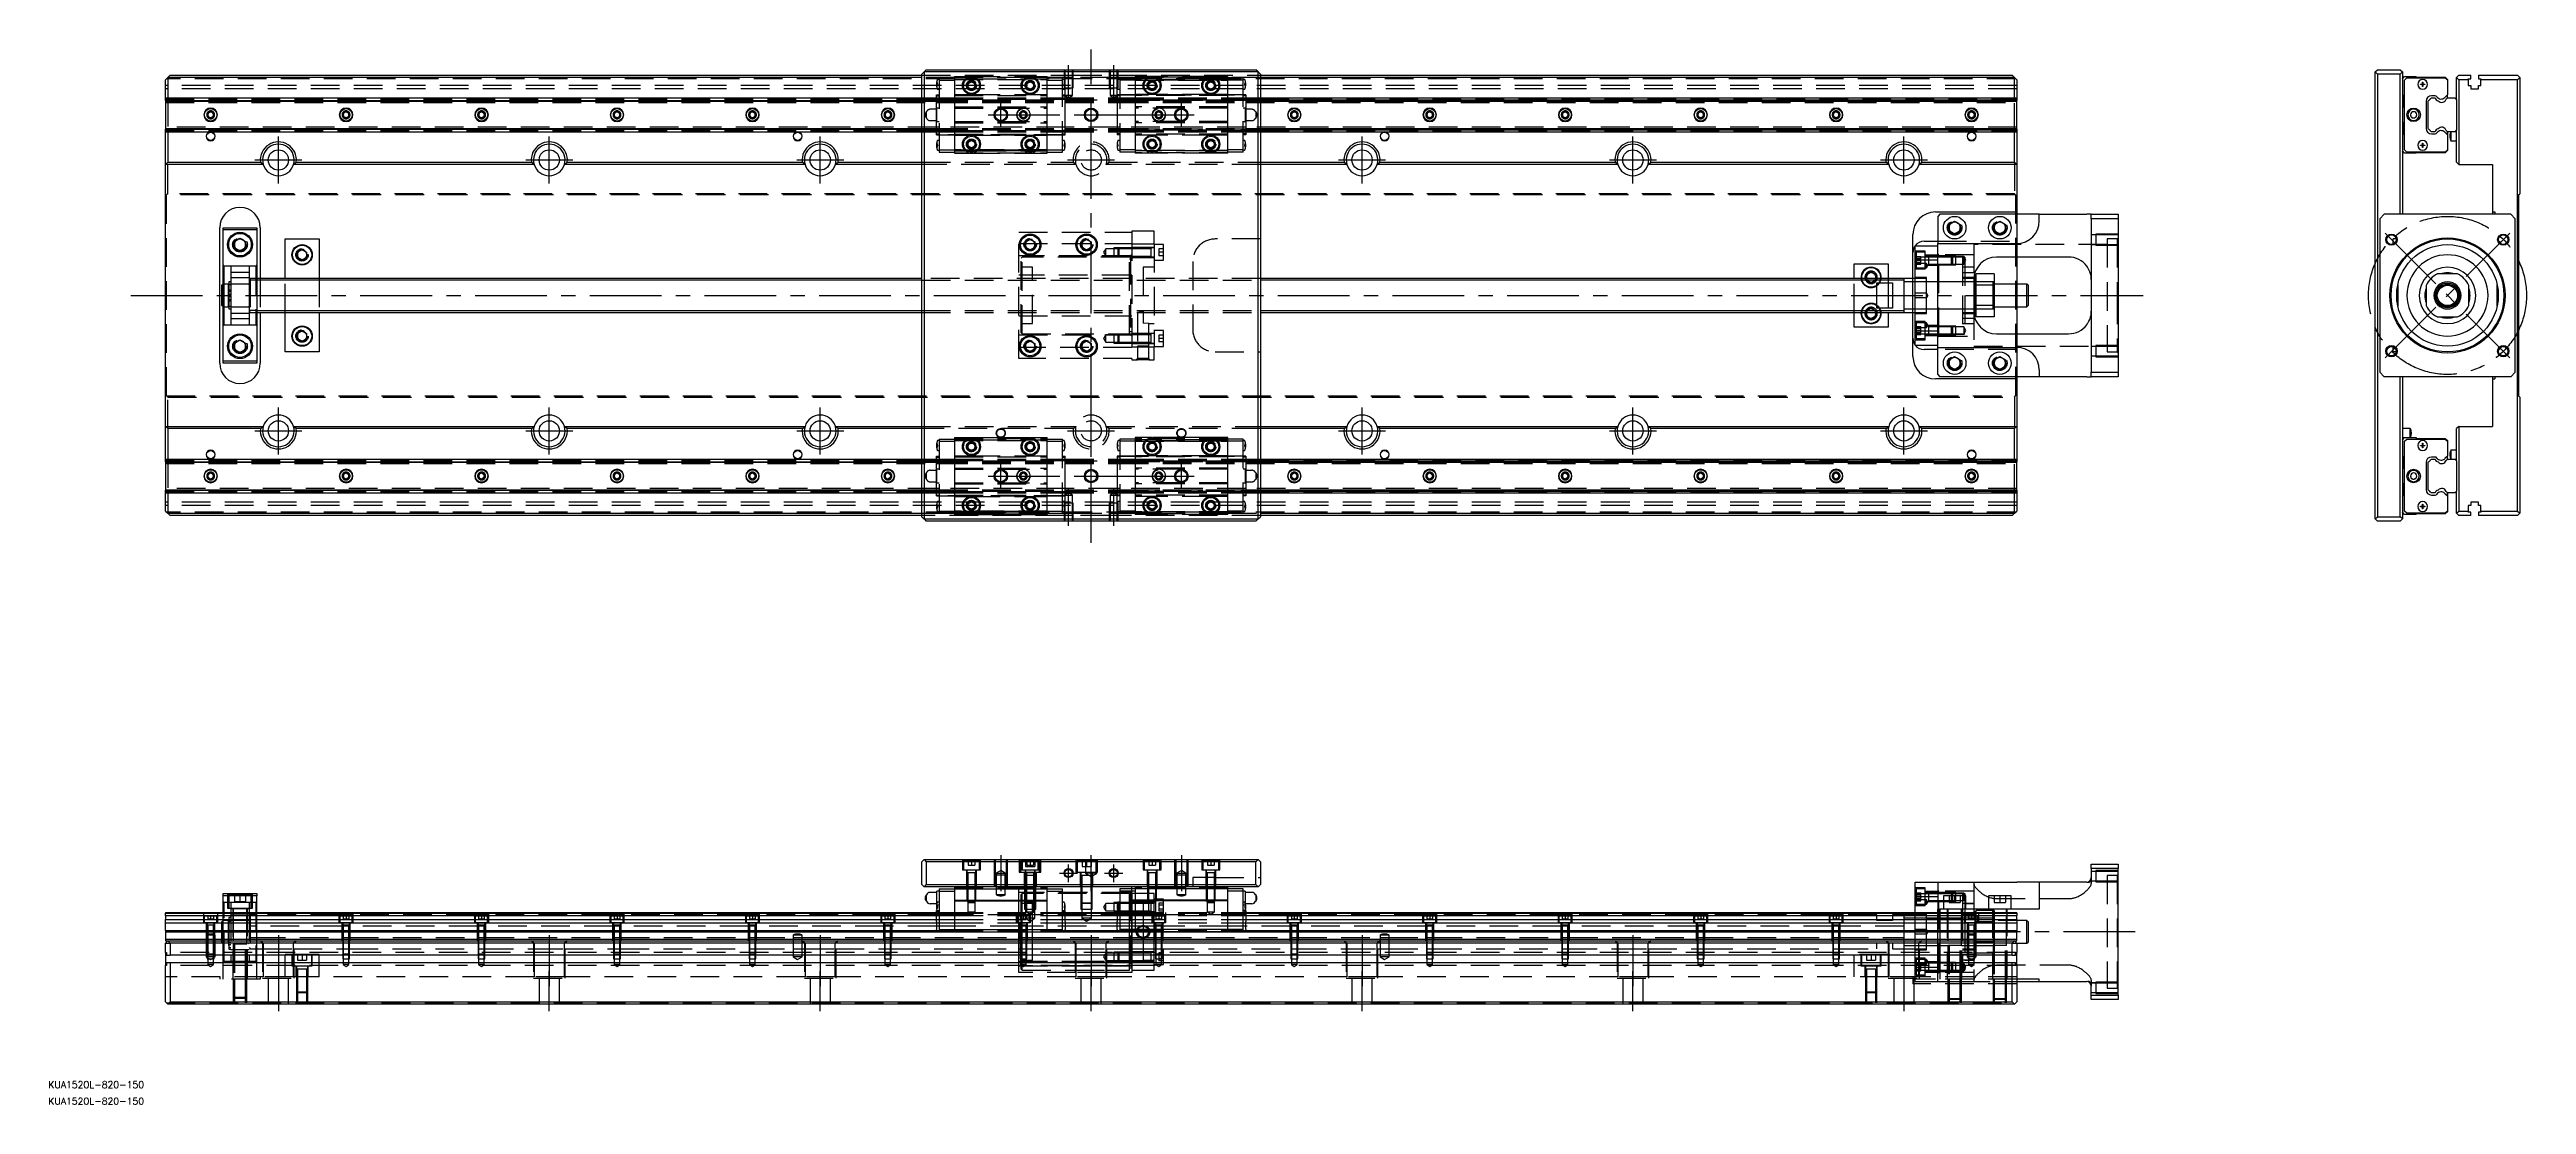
# Model space of a CAD drawing. Extents: x -51 to 1046, y -358 to 109.
import ezdxf

# ---------------------------------------------------------------- set-up
doc = ezdxf.new("R2010")
doc.units = 0
doc.linetypes.add('CENTER', pattern=[50.8, 31.75, -6.35, 6.35, -6.35])
doc.linetypes.add('DASHED', pattern=[19.05, 12.7, -6.35])
doc.layers.get('0').update_dxf_attribs({"linetype": 'CONTINUOUS'})
doc.layers.add('CENTER', color=1, linetype='CENTER')
doc.styles.get("Standard").update_dxf_attribs({"font": 'txt.shx', "height": 3, "bigfont": 'bigfont.shx'})

# ---------------------------------------------------------------- blocks, each defined once
blk = doc.blocks.new('*U2')
at = {"color": 7, "linetype": 'CONTINUOUS'}
blk.add_text('KUA1520L-820-150', height=3, dxfattribs=at).set_placement((-51.9, -351.1))
blk = doc.blocks.new('*U3')
at = {"color": 7, "linetype": 'CONTINUOUS'}
blk.add_text('KUA1520L-820-150', height=3, dxfattribs=at).set_placement((-51.9, -358.4))

msp = doc.modelspace()

# ---------------------------------------------------------------- linework, layer by layer
at = {"color": 7, "linetype": 'CONTINUOUS'}
for p, q in [((336, 99), (335, 98)), ((337, 100), (336, 99)), ((336, 99), (336, -99)), ((484, 99), (336, 99)), ((337, 100), (483, 100)), ((484, 99), (483, 100)), ((485, 98), (484, 99)), ((484, -99), (484, 99)), ((978.8, 99), (979.8, 100)), ((978.8, -99), (978.8, 99)), ((979.8, 98), (978.8, 99)), ((979.8, 100), (989.8, 100)), ((989.8, 100), (990.8, 99)), ((989.8, 98), (990.8, 99)), ((990.8, 99), (990.8, 36)), ((1, 96.5), (0, 95.5)), ((0, 87.5), (0, 95.5)), ((2, 97.5), (1, 96.5)), ((1, 96.5), (1, 87.5)), ((335, 96.5), (1, 96.5)), ((2, 97.5), (335, 97.5)), ((335, -98), (335, 98)), ((355.5, 93.9), (357, 94.7)), ((355.5, 92.1), (355.5, 93.9)), ((357, 91.3), (355.5, 92.1)), ((357, 94.7), (358.5, 93.9)), ((358.5, 92.1), (357, 91.3)), ((358.5, 93.9), (358.5, 92.1)), ((381.5, 93.9), (383, 94.7)), ((381.5, 92.1), (381.5, 93.9)), ((383, 91.3), (381.5, 92.1)), ((383, 94.7), (384.5, 93.9)), ((384.5, 92.1), (383, 91.3)), ((384.5, 93.9), (384.5, 92.1)), ((435.5, 93.9), (437, 94.7)), ((435.5, 92.1), (435.5, 93.9)), ((437, 91.3), (435.5, 92.1)), ((437, 94.7), (438.5, 93.9)), ((438.5, 92.1), (437, 91.3)), ((438.5, 93.9), (438.5, 92.1)), ((461.5, 93.9), (463, 94.7)), ((461.5, 92.1), (461.5, 93.9)), ((463, 91.3), (461.5, 92.1)), ((463, 94.7), (464.5, 93.9)), ((464.5, 92.1), (463, 91.3)), ((464.5, 93.9), (464.5, 92.1)), ((485, 98), (485, -98)), ((485, 97.5), (818, 97.5)), ((819, 96.5), (485, 96.5)), ((819, 96.5), (818, 97.5)), ((819, 87.5), (819, 96.5)), ((820, 95.5), (819, 96.5)), ((820, 95.5), (820, 87.5)), ((979.8, 98), (979.8, -98)), ((989.8, 98), (979.8, 98)), ((989.8, 36), (989.8, 98)), ((990.8, 96), (991.8, 97)), ((991.3, 88.5), (990.8, 89)), ((991.3, 83.5), (991.3, 88.5)), ((991.8, 97), (996.8, 97)), ((991.8, 95.4), (992.8, 96.4)), ((991.8, 64.5), (991.8, 95.4)), ((992.8, 96.4), (1009.8, 96.4)), ((996.8, 97), (997, 96.7)), ((997, 96.7), (1009.8, 96.7)), ((998.8, 93.6), (999.7, 93.6)), ((998.8, 93.4), (998.8, 93.6)), ((999.7, 93.4), (998.8, 93.4)), ((999.7, 93.6), (999.7, 94.5)), ((999.7, 94.5), (999.9, 94.5)), ((999.7, 93.6), (999.8, 93.5)), ((999.7, 93.4), (999.8, 93.5)), ((999.7, 92.5), (999.7, 93.4)), ((999.9, 92.5), (999.7, 92.5)), ((999.9, 93.6), (999.8, 93.5)), ((999.9, 93.4), (999.8, 93.5)), ((999.9, 94.5), (999.9, 93.6)), ((999.9, 93.6), (1000.8, 93.6)), ((1000.8, 93.4), (999.9, 93.4)), ((999.9, 93.4), (999.9, 92.5)), ((1000.8, 93.6), (1000.8, 93.4)), ((1005.3, 88.4), (1003.7, 88.4)), ((1010.8, 88.8), (1009.6, 87.7)), ((1009.8, 96.7), (1010.8, 95.7)), ((1009.8, 96.4), (1010.8, 95.4)), ((1010.8, 95.7), (1010.8, 95.4)), ((1010.8, 95.4), (1010.8, 88.8)), ((1010.8, 87.5), (1010.8, 88.8)), ((1014.8, 96.5), (1015.8, 97.5)), ((1014.8, 86.7), (1014.8, 96.5)), ((1015.8, 95.5), (1014.8, 96.5)), ((1015.8, 97.5), (1021.1, 97.5)), ((1019.9, 95.5), (1015.8, 95.5)), ((1015.8, 95.5), (1015.8, 58)), ((1019.9, 95.5), (1019.9, 96)), ((1019.9, 96), (1021.1, 96)), ((1019.9, 95.5), (1019.9, 93)), ((1019.9, 93), (1021.1, 93)), ((1021.1, 96), (1021.1, 97.5)), ((1021.1, 93), (1021.1, 91.5)), ((1021.1, 91.5), (1024.5, 91.5)), ((1024.5, 97.5), (1041.8, 97.5)), ((1024.5, 97.5), (1024.5, 96)), ((1024.5, 96), (1025.6, 96)), ((1024.5, 93), (1025.6, 93)), ((1024.5, 91.5), (1024.5, 93)), ((1025.6, 96), (1025.6, 95.5)), ((1025.6, 93), (1025.6, 95.5)), ((1041.8, 95.5), (1025.6, 95.5)), ((1041.8, 97.5), (1042.8, 96.5)), ((1042.8, 96.5), (1041.8, 95.5)), ((1041.8, -95.5), (1041.8, 95.5)), ((1042.8, 96.5), (1042.8, 45)), ((0, 86.3), (0, 87.5)), ((0, 87.5), (335, 87.5)), ((0, 86.3), (0, 86.1)), ((0, 86.3), (335, 86.3)), ((0, 86.1), (0, 73.9)), ((0, 86.1), (335, 86.1)), ((18.7, 80.7), (20, 81.4)), ((18.7, 79.3), (18.7, 80.7)), ((20, 78.6), (18.7, 79.3)), ((20, 81.4), (21.2, 80.7)), ((21.2, 79.3), (20, 78.6)), ((21.2, 80.7), (21.2, 79.3)), ((78.7, 80.7), (80, 81.4)), ((78.7, 79.3), (78.7, 80.7)), ((80, 78.6), (78.7, 79.3)), ((80, 81.4), (81.2, 80.7)), ((81.2, 79.3), (80, 78.6)), ((81.2, 80.7), (81.2, 79.3)), ((138.7, 80.7), (140, 81.4)), ((138.7, 79.3), (138.7, 80.7)), ((140, 78.6), (138.7, 79.3)), ((140, 81.4), (141.2, 80.7)), ((141.2, 79.3), (140, 78.6)), ((141.2, 80.7), (141.2, 79.3)), ((198.7, 80.7), (200, 81.4)), ((198.7, 79.3), (198.7, 80.7)), ((200, 78.6), (198.7, 79.3)), ((200, 81.4), (201.2, 80.7)), ((201.2, 79.3), (200, 78.6)), ((201.2, 80.7), (201.2, 79.3)), ((258.7, 80.7), (260, 81.4)), ((258.7, 79.3), (258.7, 80.7)), ((260, 78.6), (258.7, 79.3)), ((260, 81.4), (261.2, 80.7)), ((261.2, 79.3), (260, 78.6)), ((261.2, 80.7), (261.2, 79.3)), ((318.7, 80.7), (320, 81.4)), ((318.7, 79.3), (318.7, 80.7)), ((320, 78.6), (318.7, 79.3)), ((320, 81.4), (321.2, 80.7)), ((321.2, 79.3), (320, 78.6)), ((321.2, 80.7), (321.2, 79.3)), ((485, 87.5), (820, 87.5)), ((485, 86.3), (820, 86.3)), ((485, 86.1), (820, 86.1)), ((498.7, 80.7), (500, 81.4)), ((498.7, 79.3), (498.7, 80.7)), ((500, 78.6), (498.7, 79.3)), ((500, 81.4), (501.2, 80.7)), ((501.2, 79.3), (500, 78.6)), ((501.2, 80.7), (501.2, 79.3)), ((558.7, 80.7), (560, 81.4)), ((558.7, 79.3), (558.7, 80.7)), ((560, 78.6), (558.7, 79.3)), ((560, 81.4), (561.2, 80.7)), ((561.2, 79.3), (560, 78.6)), ((561.2, 80.7), (561.2, 79.3)), ((618.7, 80.7), (620, 81.4)), ((618.7, 79.3), (618.7, 80.7)), ((620, 78.6), (618.7, 79.3)), ((620, 81.4), (621.2, 80.7)), ((621.2, 79.3), (620, 78.6)), ((621.2, 80.7), (621.2, 79.3)), ((678.7, 80.7), (680, 81.4)), ((678.7, 79.3), (678.7, 80.7)), ((680, 78.6), (678.7, 79.3)), ((680, 81.4), (681.2, 80.7)), ((681.2, 79.3), (680, 78.6)), ((681.2, 80.7), (681.2, 79.3)), ((738.7, 80.7), (740, 81.4)), ((738.7, 79.3), (738.7, 80.7)), ((740, 78.6), (738.7, 79.3)), ((740, 81.4), (741.2, 80.7)), ((741.2, 79.3), (740, 78.6)), ((741.2, 80.7), (741.2, 79.3)), ((798.7, 80.7), (800, 81.4)), ((798.7, 79.3), (798.7, 80.7)), ((800, 78.6), (798.7, 79.3)), ((800, 81.4), (801.2, 80.7)), ((801.2, 79.3), (800, 78.6)), ((801.2, 80.7), (801.2, 79.3)), ((820, 87.5), (820, 86.3)), ((820, 86.1), (820, 86.3)), ((820, 73.9), (820, 86.1)), ((990.8, 83), (991.3, 83.5)), ((991.3, 76.5), (990.8, 77)), ((994.4, 80), (994.4, 79.9)), ((994.4, 79.9), (994.4, 79.8)), ((994.4, 79.9), (994.4, 79.9)), ((994.4, 79.8), (994.4, 79.7)), ((994.4, 79.7), (994.4, 79.6)), ((994.4, 79.7), (994.4, 79.7)), ((994.4, 79.6), (994.5, 79.6)), ((994.5, 79.6), (994.5, 79.5)), ((994.5, 79.5), (994.5, 79.4)), ((994.5, 79.4), (994.6, 79.3)), ((994.5, 79.4), (994.5, 79.4)), ((994.6, 79.3), (994.6, 79.2)), ((994.6, 79.3), (994.6, 79.3)), ((994.6, 79.2), (994.7, 79.1)), ((994.6, 79.2), (994.6, 79.2)), ((994.7, 79.1), (994.8, 79.1)), ((994.7, 79.1), (994.7, 79.1)), ((994.8, 79.1), (994.8, 79)), ((994.8, 79), (994.9, 78.9)), ((994.8, 79), (994.8, 79)), ((994.9, 78.9), (995, 78.9)), ((994.9, 78.9), (994.9, 78.9)), ((995, 78.9), (995, 78.8)), ((995, 78.8), (995.1, 78.8)), ((995.1, 78.8), (995.2, 78.7)), ((995.1, 78.8), (995.1, 78.8)), ((995.2, 78.7), (995.3, 78.7)), ((995.2, 78.7), (995.2, 78.7)), ((995.3, 78.7), (995.4, 78.7)), ((995.3, 78.7), (995.3, 78.7)), ((995.4, 78.7), (995.5, 78.6)), ((995.5, 78.6), (995.6, 78.6)), ((995.5, 78.6), (995.5, 78.6)), ((995.6, 78.6), (995.7, 78.6)), ((995.6, 78.6), (995.6, 78.6)), ((995.7, 78.6), (995.8, 78.6)), ((995.7, 78.6), (995.7, 78.6)), ((995.8, 78.6), (995.9, 78.6)), ((995.9, 78.6), (996, 78.6)), ((995.9, 78.6), (995.9, 78.6)), ((996, 78.6), (996.1, 78.6)), ((996, 78.6), (996, 78.6)), ((996.1, 78.6), (996.2, 78.7)), ((996.2, 78.7), (996.3, 78.7)), ((996.2, 78.7), (996.2, 78.7)), ((996.3, 78.7), (996.4, 78.7)), ((996.3, 78.7), (996.3, 78.7)), ((996.4, 78.8), (996.5, 78.8)), ((996.4, 78.7), (996.4, 78.8)), ((996.5, 78.8), (996.6, 78.9)), ((996.5, 78.8), (996.5, 78.8)), ((996.6, 78.9), (996.7, 78.9)), ((996.6, 78.9), (996.6, 78.9)), ((996.7, 79), (996.8, 79)), ((996.7, 78.9), (996.7, 79)), ((996.8, 79.1), (996.9, 79.1)), ((996.8, 79.1), (996.8, 79.1)), ((996.8, 79), (996.8, 79.1)), ((996.9, 79.2), (997, 79.3)), ((996.9, 79.2), (996.9, 79.2)), ((996.9, 79.1), (996.9, 79.2)), ((997, 79.4), (997.1, 79.5)), ((997, 79.3), (997, 79.4)), ((997, 79.3), (997, 79.3)), ((997.1, 79.7), (997.2, 79.8)), ((997.1, 79.7), (997.1, 79.7)), ((997.1, 79.6), (997.1, 79.7)), ((997.1, 79.5), (997.1, 79.6)), ((997.1, 79.5), (997.1, 79.5)), ((997.2, 80), (997.2, 80)), ((997.2, 80), (997.2, 80)), ((997.2, 80), (997.2, 80)), ((997.2, 80), (997.2, 80)), ((997.2, 79.9), (997.2, 80)), ((997.2, 79.9), (997.2, 79.9)), ((997.2, 79.8), (997.2, 79.9)), ((997.2, 79.8), (997.2, 79.8)), ((1001.3, 86), (1001.3, 74)), ((1002.3, 86.1), (1002.4, 86.3)), ((1002.3, 73.9), (1002.3, 86.1)), ((1003.5, 87.5), (1005.4, 87.5)), ((1010.2, 86.9), (1010.8, 87.5)), ((1010.8, 87.5), (1014, 87.5)), ((1014, 87.5), (1014.8, 86.7)), ((1014.8, 86.7), (1014.8, 73.3)), ((0, 73.9), (0, 73.7)), ((0, 73.9), (335, 73.9)), ((0, 72.5), (0, 73.7)), ((0, 73.7), (335, 73.7)), ((0, 58), (0, 72.5)), ((0, 72.5), (335, 72.5)), ((1, 72.5), (1, 59)), ((355.5, 67.9), (357, 68.7)), ((355.5, 66.1), (355.5, 67.9)), ((357, 65.3), (355.5, 66.1)), ((357, 68.7), (358.5, 67.9)), ((358.5, 66.1), (357, 65.3)), ((358.5, 67.9), (358.5, 66.1)), ((381.5, 67.9), (383, 68.7)), ((381.5, 66.1), (381.5, 67.9)), ((383, 65.3), (381.5, 66.1)), ((383, 68.7), (384.5, 67.9)), ((384.5, 66.1), (383, 65.3)), ((384.5, 67.9), (384.5, 66.1)), ((435.5, 67.9), (437, 68.7)), ((435.5, 66.1), (435.5, 67.9)), ((437, 65.3), (435.5, 66.1)), ((437, 68.7), (438.5, 67.9)), ((438.5, 66.1), (437, 65.3)), ((438.5, 67.9), (438.5, 66.1)), ((461.5, 67.9), (463, 68.7)), ((461.5, 66.1), (461.5, 67.9)), ((463, 65.3), (461.5, 66.1)), ((463, 68.7), (464.5, 67.9)), ((464.5, 66.1), (463, 65.3)), ((464.5, 67.9), (464.5, 66.1)), ((485, 73.9), (820, 73.9)), ((485, 73.7), (820, 73.7)), ((485, 72.5), (820, 72.5)), ((819, 59), (819, 72.5)), ((820, 73.7), (820, 73.9)), ((820, 73.7), (820, 72.5)), ((820, 72.5), (820, 58)), ((990.8, 71), (991.3, 71.5)), ((991.3, 71.5), (991.3, 76.5)), ((998.8, 66.4), (998.8, 66.6)), ((998.8, 66.6), (999.7, 66.6)), ((999.7, 66.4), (998.8, 66.4)), ((999.7, 66.6), (999.7, 67.5)), ((999.7, 67.5), (999.9, 67.5)), ((999.7, 66.6), (999.8, 66.5)), ((999.7, 66.4), (999.8, 66.5)), ((999.7, 65.5), (999.7, 66.4)), ((999.9, 66.6), (999.8, 66.5)), ((999.9, 66.4), (999.8, 66.5)), ((999.9, 67.5), (999.9, 66.6)), ((999.9, 66.6), (1000.8, 66.6)), ((1000.8, 66.4), (999.9, 66.4)), ((999.9, 66.4), (999.9, 65.5)), ((1000.8, 66.6), (1000.8, 66.4)), ((1002.4, 73.7), (1002.3, 73.9)), ((1005.4, 72.5), (1003.5, 72.5)), ((1003.7, 71.6), (1005.3, 71.6)), ((1009.6, 72.3), (1010.8, 71.2)), ((1010.8, 72.5), (1010.2, 73.1)), ((1010.8, 72.5), (1010.2, 73.1)), ((1010.8, 72.5), (1010.8, 71.2)), ((1010.8, 71.2), (1010.8, 72.5)), ((1014, 72.5), (1010.8, 72.5)), ((1010.8, 71.2), (1010.8, 64.5)), ((1011.8, 70.6), (1011.8, 70.4)), ((1012.3, 72.5), (1012.3, 68.5)), ((1012.3, 68.5), (1014.8, 68.5)), ((1014.8, 73.3), (1014, 72.5)), ((1014.8, 72.5), (1014, 72.5)), ((1014.8, 59), (1014.8, 73.3)), ((0, 58), (1, 59)), ((0, -58), (0, 58)), ((43.3, 58), (0, 58)), ((1, 59), (42.1, 59)), ((43.3, 58), (42.1, 59)), ((56.7, 58), (57.9, 59)), ((163.3, 58), (56.7, 58)), ((57.9, 59), (162.1, 59)), ((163.3, 58), (162.1, 59)), ((176.7, 58), (177.9, 59)), ((283.3, 58), (176.7, 58)), ((177.9, 59), (282.1, 59)), ((283.3, 58), (282.1, 59)), ((296.7, 58), (297.9, 59)), ((335, 58), (296.7, 58)), ((297.9, 59), (335, 59)), ((485, 59), (522.1, 59)), ((523.3, 58), (485, 58)), ((523.3, 58), (522.1, 59)), ((536.7, 58), (537.9, 59)), ((643.3, 58), (536.7, 58)), ((537.9, 59), (642.1, 59)), ((643.3, 58), (642.1, 59)), ((656.7, 58), (657.9, 59)), ((763.3, 58), (656.7, 58)), ((657.9, 59), (762.1, 59)), ((763.3, 58), (762.1, 59)), ((776.7, 58), (777.9, 59)), ((820, 58), (776.7, 58)), ((777.9, 59), (819, 59)), ((819, 59), (820, 58)), ((820, 58), (820, 37)), ((991.8, 63), (990.8, 64)), ((992.8, 63.5), (991.8, 64.5)), ((996.8, 63), (991.8, 63)), ((1009.8, 63.5), (992.8, 63.5)), ((997, 63.2), (996.8, 63)), ((1009.8, 63.2), (997, 63.2)), ((999.9, 65.5), (999.7, 65.5)), ((1010.8, 64.5), (1009.8, 63.5)), ((1010.8, 64.2), (1009.8, 63.2)), ((1010.8, 64.5), (1010.8, 64.2)), ((1014.8, 59), (1015.8, 58)), ((1015.8, 58), (1030.8, 58)), ((1030.8, 58), (1030.8, 37)), ((1042.3, 44.5), (1042.8, 45)), ((1042.3, 44.5), (1042.3, -44.5)), ((784, 37), (820, 37)), ((786, 36), (785, 35)), ((785, 35), (785, 23)), ((830, 36), (786, 36)), ((820, 37), (820, 36)), ((830, 36), (851, 36)), ((830, 33), (830, 36)), ((853, 36), (851, 36)), ((853, 34), (853, 36)), ((853, 36), (865, 36)), ((853, 34), (853, -34)), ((865, 34), (853, 34)), ((865, 36), (865, 34)), ((865, 34), (865, -34)), ((982.8, 36), (980.8, 34)), ((980.8, 34), (980.8, -34)), ((1038.8, 36), (982.8, 36)), ((1030.8, 37), (1030.8, 36)), ((1030.8, 37), (1031.8, 37)), ((1031.8, 37), (1031.8, 36)), ((1040.8, 34), (1038.8, 36)), ((1040.8, -34), (1040.8, 34)), ((24, -30), (24, 30)), ((25.5, 29), (25.5, 30)), ((25.5, 30), (40.5, 30)), ((40.5, 29), (25.5, 29)), ((25.5, -29), (25.5, 29)), ((30.5, 23.9), (33, 25.4)), ((30.5, 21.1), (30.5, 23.9)), ((33, 25.4), (35.5, 23.9)), ((35.5, 23.9), (35.5, 21.1)), ((40.5, 30), (40.5, 29)), ((40.5, 29), (40.5, -29)), ((42, 30), (42, 7.5)), ((53, 7.5), (53, 25)), ((53, 25), (68, 25)), ((68, 25), (68, 7.5)), ((381, 23.7), (383, 24.8)), ((381, 21.3), (381, 23.7)), ((383, 24.8), (385, 23.7)), ((385, 23.7), (385, 21.3)), ((406, 23.7), (408, 24.8)), ((406, 21.3), (406, 23.7)), ((408, 24.8), (410, 23.7)), ((410, 23.7), (410, 21.3)), ((774, 7.5), (774, 27)), ((775, 15.7), (775, 22)), ((775, 22), (785, 22)), ((779, 24), (785, 24)), ((785, 15.7), (785, 23)), ((785, 23), (820, 23)), ((790, 31.4), (792.5, 32.9)), ((790, 28.6), (790, 31.4)), ((792.5, 27.1), (790, 28.6)), ((792.5, 32.9), (795, 31.4)), ((795, 28.6), (792.5, 27.1)), ((795, 31.4), (795, 28.6)), ((810, 31.4), (812.5, 32.9)), ((810, 28.6), (810, 31.4)), ((812.5, 27.1), (810, 28.6)), ((812.5, 32.9), (815, 31.4)), ((815, 28.6), (812.5, 27.1)), ((815, 31.4), (815, 28.6)), ((988.1, 25), (986.8, 25)), ((986.8, 22.8), (986.8, 25)), ((1033.6, 24), (1033.8, 24)), ((1033.8, 24), (1033.8, 23.6)), ((33, 19.6), (30.5, 21.1)), ((35.5, 21.1), (33, 19.6)), ((58.5, 19.2), (60.5, 20.3)), ((58.5, 16.8), (58.5, 19.2)), ((60.5, 15.7), (58.5, 16.8)), ((60.5, 20.3), (62.5, 19.2)), ((62.5, 16.8), (60.5, 15.7)), ((62.5, 19.2), (62.5, 16.8)), ((383, 20.2), (381, 21.3)), ((385, 21.3), (383, 20.2)), ((408, 20.2), (406, 21.3)), ((410, 21.3), (408, 20.2)), ((748, 7.5), (748, 14)), ((748, 14), (763, 14)), ((763, 14), (763, 7.5)), ((775, -15.7), (775, 15.7)), ((775, 15.7), (785, 15.7)), ((780.9, 15.7), (780.9, 15.4)), ((785, -15.7), (785, 15.7)), ((785, -15.7), (785, 15.7)), ((843, 17), (811, 17)), ((820, 17), (820, 5)), ((851.1, 12.8), (851, 13)), ((851.3, 12.6), (851.1, 12.8)), ((851.4, 12.4), (851.3, 12.6)), ((851.5, 12.2), (851.4, 12.4)), ((851.7, 12), (851.5, 12.2)), ((851.8, 11.7), (851.7, 12)), ((852, 11.4), (851.8, 11.7)), ((852.1, 11.1), (852, 11.4)), ((852.3, 10.7), (852.1, 11.1)), ((25.5, 5), (25, 4.5)), ((25, -4.5), (25, 4.5)), ((335, 7.5), (40.5, 7.5)), ((770, 7.5), (485, 7.5)), ((753.5, 9.2), (755.5, 10.3)), ((753.5, 7.5), (753.5, 9.2)), ((755.5, 10.3), (757.5, 9.2)), ((757.5, 9.2), (757.5, 7.5)), ((758, -5.6), (758, 5.6)), ((758, 5.6), (765, 5.6)), ((765, 5.6), (765, -5.6)), ((775, 7.5), (770, 7.5)), ((770, 7.5), (770, -7.5)), ((770, 7.5), (770, -7.5)), ((801.5, 7.5), (801, 7.5)), ((801, 7), (801, -7)), ((801.7, 9), (801.5, 9)), ((801.5, 9), (801.5, 0)), ((801.5, 0), (801.5, -9)), ((802, 4.5), (802, 9.5)), ((810, 9.5), (802, 9.5)), ((802, -4.5), (802, 4.5)), ((810, 4.5), (802, 4.5)), ((810, 9.5), (810, 4.5)), ((824.5, 5), (810, 5)), ((810, 4.5), (810, -4.5)), ((825, 4.5), (824.5, 5)), ((824.5, -5), (824.5, 5)), ((825, 4.5), (825, -4.5)), ((852.4, 10.4), (852.3, 10.7)), ((852.5, 10), (852.4, 10.4)), ((852.7, 9.6), (852.5, 10)), ((852.8, 9.1), (852.7, 9.6)), ((852.9, 8.7), (852.8, 9.1)), ((852.9, 8.3), (852.9, 8.7)), ((853, 7.8), (852.9, 8.3)), ((853, 7.4), (853, 7.8)), ((853, 7), (853, 7.4)), ((853, 7), (853, 7)), ((988.8, 4.7), (988.8, -4.7)), ((1001.3, 4.5), (1001.3, -4.5)), ((1015.3, 9.5), (1006.3, 9.5)), ((1020.3, -4.5), (1020.3, 4.5)), ((1032.8, -4.7), (1032.8, 4.7)), ((25, -4.5), (25.5, -5)), ((40.5, -7.5), (335, -7.5)), ((42, -7.5), (42, -30)), ((53, -25), (53, -7.5)), ((68, -7.5), (68, -25)), ((485, -7.5), (770, -7.5)), ((748, -14), (748, -7.5)), ((753.5, -9.2), (753.5, -7.5)), ((755.5, -10.3), (753.5, -9.2)), ((757.5, -9.2), (755.5, -10.3)), ((757.5, -7.5), (757.5, -9.2)), ((765, -5.6), (758, -5.6)), ((763, -7.5), (763, -14)), ((770, -7.5), (775, -7.5)), ((774, -27), (774, -7.5)), ((801, -7.5), (801.5, -7.5)), ((801.5, -9), (801.7, -9)), ((802, -9.5), (802, -4.5)), ((810, -4.5), (802, -4.5)), ((810, -9.5), (802, -9.5)), ((810, -4.5), (810, -9.5)), ((810, -5), (824.5, -5)), ((820, -5), (820, -17)), ((824.5, -5), (825, -4.5)), ((852.2, -11), (852.3, -10.6)), ((852.3, -10.6), (852.5, -10.3)), ((852.5, -10.3), (852.6, -9.9)), ((852.6, -9.9), (852.7, -9.5)), ((852.7, -9.5), (852.8, -9.1)), ((852.8, -9.1), (852.9, -8.7)), ((852.9, -8.1), (853, -7.6)), ((852.9, -8.7), (852.9, -8.1)), ((853, -7), (853, -7)), ((853, -7.6), (853, -7)), ((1006.3, -9.5), (1015.3, -9.5)), ((30.5, -21.1), (33, -19.6)), ((30.5, -23.9), (30.5, -21.1)), ((33, -19.6), (35.5, -21.1)), ((35.5, -21.1), (35.5, -23.9)), ((58.5, -16.8), (60.5, -15.7)), ((58.5, -19.2), (58.5, -16.8)), ((60.5, -20.3), (58.5, -19.2)), ((60.5, -15.7), (62.5, -16.8)), ((62.5, -19.2), (60.5, -20.3)), ((62.5, -16.8), (62.5, -19.2)), ((381, -21.3), (383, -20.2)), ((381, -23.7), (381, -21.3)), ((383, -20.2), (385, -21.3)), ((385, -21.3), (385, -23.7)), ((406, -21.3), (408, -20.2)), ((406, -23.7), (406, -21.3)), ((408, -20.2), (410, -21.3)), ((410, -21.3), (410, -23.7)), ((763, -14), (748, -14)), ((775, -22), (775, -15.7)), ((775, -15.7), (785, -15.7)), ((785, -23), (785, -15.7)), ((811, -17), (843, -17)), ((851, -13), (851.2, -12.7)), ((851.2, -12.7), (851.4, -12.5)), ((851.4, -12.5), (851.5, -12.2)), ((851.5, -12.2), (851.7, -12)), ((851.7, -12), (851.8, -11.7)), ((851.8, -11.7), (852, -11.4)), ((852, -11.4), (852.2, -11)), ((25.5, -30), (25.5, -29)), ((25.5, -29), (40.5, -29)), ((40.5, -30), (25.5, -30)), ((33, -25.4), (30.5, -23.9)), ((35.5, -23.9), (33, -25.4)), ((40.5, -29), (40.5, -30)), ((68, -25), (53, -25)), ((383, -24.8), (381, -23.7)), ((385, -23.7), (383, -24.8)), ((408, -24.8), (406, -23.7)), ((410, -23.7), (408, -24.8)), ((775, -22), (785, -22)), ((785, -24), (779, -24)), ((785, -35), (785, -23)), ((785, -23), (820, -23)), ((790, -28.6), (792.5, -27.1)), ((790, -31.4), (790, -28.6)), ((792.5, -32.9), (790, -31.4)), ((792.5, -27.1), (795, -28.6)), ((795, -31.4), (792.5, -32.9)), ((795, -28.6), (795, -31.4)), ((810, -28.6), (812.5, -27.1)), ((810, -31.4), (810, -28.6)), ((812.5, -32.9), (810, -31.4)), ((812.5, -27.1), (815, -28.6)), ((815, -31.4), (812.5, -32.9)), ((815, -28.6), (815, -31.4)), ((986.8, -25), (986.8, -22.8)), ((988.1, -25), (986.8, -25)), ((1033.6, -24), (1033.8, -24)), ((1033.8, -23.6), (1033.8, -24)), ((820, -37), (784, -37)), ((785, -35), (786, -36)), ((830, -36), (786, -36)), ((820, -36), (820, -37)), ((820, -37), (820, -58)), ((830, -33), (830, -36)), ((851, -36), (830, -36)), ((851, -36), (853, -36)), ((853, -34), (865, -34)), ((853, -36), (853, -34)), ((865, -36), (853, -36)), ((865, -34), (865, -36)), ((980.8, -34), (982.8, -36)), ((1038.8, -36), (982.8, -36)), ((989.8, -98), (989.8, -36)), ((990.8, -36), (990.8, -99)), ((1030.8, -36), (1030.8, -37)), ((1030.8, -37), (1031.8, -37)), ((1030.8, -37), (1030.8, -58)), ((1031.8, -36), (1031.8, -37)), ((1038.8, -36), (1040.8, -34)), ((1042.8, -45), (1042.3, -44.5)), ((1042.8, -45), (1042.8, -96.5)), ((0, -58), (43.3, -58)), ((1, -59), (0, -58)), ((0, -72.5), (0, -58)), ((42.1, -59), (1, -59)), ((1, -59), (1, -72.5)), ((42.1, -59), (43.3, -58)), ((56.7, -58), (163.3, -58)), ((57.9, -59), (56.7, -58)), ((162.1, -59), (57.9, -59)), ((162.1, -59), (163.3, -58)), ((176.7, -58), (283.3, -58)), ((177.9, -59), (176.7, -58)), ((282.1, -59), (177.9, -59)), ((282.1, -59), (283.3, -58)), ((296.7, -58), (335, -58)), ((297.9, -59), (296.7, -58)), ((335, -59), (297.9, -59)), ((355.5, -66.1), (357, -65.3)), ((357, -65.3), (358.5, -66.1)), ((381.5, -66.1), (383, -65.3)), ((383, -65.3), (384.5, -66.1)), ((435.5, -66.1), (437, -65.3)), ((437, -65.3), (438.5, -66.1)), ((461.5, -66.1), (463, -65.3)), ((463, -65.3), (464.5, -66.1)), ((485, -58), (523.3, -58)), ((522.1, -59), (485, -59)), ((522.1, -59), (523.3, -58)), ((536.7, -58), (643.3, -58)), ((537.9, -59), (536.7, -58)), ((642.1, -59), (537.9, -59)), ((642.1, -59), (643.3, -58)), ((656.7, -58), (763.3, -58)), ((657.9, -59), (656.7, -58)), ((762.1, -59), (657.9, -59)), ((762.1, -59), (763.3, -58)), ((776.7, -58), (820, -58)), ((777.9, -59), (776.7, -58)), ((819, -59), (777.9, -59)), ((820, -58), (819, -59)), ((819, -72.5), (819, -59)), ((820, -58), (820, -72.5)), ((994.3, -59), (990.8, -59)), ((990.8, -63), (991.8, -63)), ((990.8, -64), (991.8, -63)), ((991.8, -63), (996.8, -63)), ((991.8, -64.6), (992.8, -63.6)), ((991.8, -95.5), (991.8, -64.6)), ((992.8, -63.6), (1009.8, -63.6)), ((994.3, -61), (994.3, -59)), ((994.3, -63), (994.3, -61)), ((994.8, -61.1), (994.8, -60.9)), ((996.8, -63), (997, -63.3)), ((997, -63.3), (1009.8, -63.3)), ((999.7, -66.4), (999.7, -65.5)), ((999.7, -65.5), (999.9, -65.5)), ((999.9, -65.5), (999.9, -66.4)), ((1009.8, -63.3), (1010.8, -64.3)), ((1009.8, -63.6), (1010.8, -64.6)), ((1010.8, -64.3), (1010.8, -64.6)), ((1010.8, -64.6), (1010.8, -71.2)), ((1015.8, -58), (1014.8, -59)), ((1014.8, -73.3), (1014.8, -59)), ((1015.8, -58), (1030.8, -58)), ((1015.8, -58), (1015.8, -95.5)), ((0, -73.7), (0, -72.5)), ((0, -72.5), (335, -72.5)), ((0, -73.7), (335, -73.7)), ((0, -73.7), (0, -73.9)), ((0, -73.9), (335, -73.9)), ((0, -73.9), (0, -86.1)), ((355.5, -67.9), (355.5, -66.1)), ((357, -68.7), (355.5, -67.9)), ((358.5, -67.9), (357, -68.7)), ((358.5, -66.1), (358.5, -67.9)), ((381.5, -67.9), (381.5, -66.1)), ((383, -68.7), (381.5, -67.9)), ((384.5, -67.9), (383, -68.7)), ((384.5, -66.1), (384.5, -67.9)), ((435.5, -67.9), (435.5, -66.1)), ((437, -68.7), (435.5, -67.9)), ((438.5, -67.9), (437, -68.7)), ((438.5, -66.1), (438.5, -67.9)), ((461.5, -67.9), (461.5, -66.1)), ((463, -68.7), (461.5, -67.9)), ((464.5, -67.9), (463, -68.7)), ((464.5, -66.1), (464.5, -67.9)), ((485, -72.5), (820, -72.5)), ((485, -73.7), (820, -73.7)), ((485, -73.9), (820, -73.9)), ((820, -72.5), (820, -73.7)), ((820, -73.9), (820, -73.7)), ((820, -86.1), (820, -73.9)), ((991.3, -71.5), (990.8, -71)), ((990.8, -77), (991.3, -76.5)), ((991.3, -76.5), (991.3, -71.5)), ((998.8, -66.6), (998.8, -66.4)), ((998.8, -66.4), (999.7, -66.4)), ((999.7, -66.6), (998.8, -66.6)), ((999.7, -66.4), (999.8, -66.5)), ((999.7, -66.6), (999.8, -66.5)), ((999.7, -67.5), (999.7, -66.6)), ((999.9, -67.5), (999.7, -67.5)), ((999.9, -66.4), (999.8, -66.5)), ((999.9, -66.6), (999.8, -66.5)), ((999.9, -66.4), (1000.8, -66.4)), ((1000.8, -66.6), (999.9, -66.6)), ((999.9, -66.6), (999.9, -67.5)), ((1000.8, -66.4), (1000.8, -66.6)), ((1001.3, -74), (1001.3, -86)), ((1002.3, -73.9), (1002.4, -73.7)), ((1002.3, -86.1), (1002.3, -73.9)), ((1003.5, -72.5), (1005.4, -72.5)), ((1005.3, -71.6), (1003.7, -71.6)), ((1010.8, -71.2), (1009.6, -72.3)), ((1010.2, -73.1), (1010.8, -72.5)), ((1010.8, -72.5), (1010.8, -71.2)), ((1010.8, -72.5), (1014, -72.5)), ((1011.8, -70.4), (1011.8, -70.6)), ((1014.8, -68.5), (1012.3, -68.5)), ((1012.3, -68.5), (1012.3, -72.5)), ((1014, -72.5), (1014.8, -72.5)), ((1014, -72.5), (1014.8, -73.3)), ((1014.8, -73.3), (1014.8, -86.7)), ((0, -86.1), (0, -86.3)), ((0, -86.1), (335, -86.1)), ((0, -87.5), (0, -86.3)), ((0, -86.3), (335, -86.3)), ((0, -95.5), (0, -87.5)), ((0, -87.5), (335, -87.5)), ((1, -87.5), (1, -96.5)), ((18.7, -79.3), (20, -78.6)), ((18.7, -80.7), (18.7, -79.3)), ((20, -81.4), (18.7, -80.7)), ((20, -78.6), (21.2, -79.3)), ((21.2, -80.7), (20, -81.4)), ((21.2, -79.3), (21.2, -80.7)), ((78.7, -79.3), (80, -78.6)), ((78.7, -80.7), (78.7, -79.3)), ((80, -81.4), (78.7, -80.7)), ((80, -78.6), (81.2, -79.3)), ((81.2, -80.7), (80, -81.4)), ((81.2, -79.3), (81.2, -80.7)), ((138.7, -79.3), (140, -78.6)), ((138.7, -80.7), (138.7, -79.3)), ((140, -81.4), (138.7, -80.7)), ((140, -78.6), (141.2, -79.3)), ((141.2, -80.7), (140, -81.4)), ((141.2, -79.3), (141.2, -80.7)), ((198.7, -79.3), (200, -78.6)), ((198.7, -80.7), (198.7, -79.3)), ((200, -81.4), (198.7, -80.7)), ((200, -78.6), (201.2, -79.3)), ((201.2, -80.7), (200, -81.4)), ((201.2, -79.3), (201.2, -80.7)), ((258.7, -79.3), (260, -78.6)), ((258.7, -80.7), (258.7, -79.3)), ((260, -81.4), (258.7, -80.7)), ((260, -78.6), (261.2, -79.3)), ((261.2, -80.7), (260, -81.4)), ((261.2, -79.3), (261.2, -80.7)), ((318.7, -79.3), (320, -78.6)), ((318.7, -80.7), (318.7, -79.3)), ((320, -81.4), (318.7, -80.7)), ((320, -78.6), (321.2, -79.3)), ((321.2, -80.7), (320, -81.4)), ((321.2, -79.3), (321.2, -80.7)), ((485, -86.1), (820, -86.1)), ((485, -86.3), (820, -86.3)), ((485, -87.5), (820, -87.5)), ((498.7, -79.3), (500, -78.6)), ((498.7, -80.7), (498.7, -79.3)), ((500, -81.4), (498.7, -80.7)), ((500, -78.6), (501.2, -79.3)), ((501.2, -80.7), (500, -81.4)), ((501.2, -79.3), (501.2, -80.7)), ((558.7, -79.3), (560, -78.6)), ((558.7, -80.7), (558.7, -79.3)), ((560, -81.4), (558.7, -80.7)), ((560, -78.6), (561.2, -79.3)), ((561.2, -80.7), (560, -81.4)), ((561.2, -79.3), (561.2, -80.7)), ((618.7, -79.3), (620, -78.6)), ((618.7, -80.7), (618.7, -79.3)), ((620, -81.4), (618.7, -80.7)), ((620, -78.6), (621.2, -79.3)), ((621.2, -80.7), (620, -81.4)), ((621.2, -79.3), (621.2, -80.7)), ((678.7, -79.3), (680, -78.6)), ((678.7, -80.7), (678.7, -79.3)), ((680, -81.4), (678.7, -80.7)), ((680, -78.6), (681.2, -79.3)), ((681.2, -80.7), (680, -81.4)), ((681.2, -79.3), (681.2, -80.7)), ((738.7, -79.3), (740, -78.6)), ((738.7, -80.7), (738.7, -79.3)), ((740, -81.4), (738.7, -80.7)), ((740, -78.6), (741.2, -79.3)), ((741.2, -80.7), (740, -81.4)), ((741.2, -79.3), (741.2, -80.7)), ((798.7, -79.3), (800, -78.6)), ((798.7, -80.7), (798.7, -79.3)), ((800, -81.4), (798.7, -80.7)), ((800, -78.6), (801.2, -79.3)), ((801.2, -80.7), (800, -81.4)), ((801.2, -79.3), (801.2, -80.7)), ((819, -96.5), (819, -87.5)), ((820, -86.3), (820, -86.1)), ((820, -86.3), (820, -87.5)), ((820, -87.5), (820, -95.5)), ((991.3, -83.5), (990.8, -83)), ((991.3, -88.5), (991.3, -83.5)), ((994.4, -80), (994.4, -80.1)), ((994.4, -80.1), (994.4, -80.2)), ((994.4, -80.1), (994.4, -80.1)), ((994.4, -80.2), (994.4, -80.3)), ((994.4, -80.3), (994.4, -80.4)), ((994.4, -80.3), (994.4, -80.3)), ((994.4, -80.4), (994.5, -80.4)), ((994.5, -80.4), (994.5, -80.5)), ((994.5, -80.5), (994.5, -80.6)), ((994.5, -80.6), (994.6, -80.7)), ((994.5, -80.6), (994.5, -80.6)), ((994.6, -80.7), (994.6, -80.8)), ((994.6, -80.7), (994.6, -80.7)), ((994.6, -80.8), (994.7, -80.9)), ((994.6, -80.8), (994.6, -80.8)), ((994.7, -80.9), (994.8, -80.9)), ((994.7, -80.9), (994.7, -80.9)), ((994.8, -80.9), (994.8, -81)), ((994.8, -81), (994.9, -81.1)), ((994.8, -81), (994.8, -81)), ((994.9, -81.1), (995, -81.1)), ((994.9, -81.1), (994.9, -81.1)), ((995, -81.1), (995, -81.2)), ((995, -81.2), (995.1, -81.2)), ((995.1, -81.2), (995.2, -81.3)), ((995.1, -81.2), (995.1, -81.2)), ((995.2, -81.3), (995.3, -81.3)), ((995.2, -81.3), (995.2, -81.3)), ((995.3, -81.3), (995.4, -81.3)), ((995.3, -81.3), (995.3, -81.3)), ((995.4, -81.3), (995.5, -81.4)), ((995.5, -81.4), (995.6, -81.4)), ((995.5, -81.4), (995.5, -81.4)), ((995.6, -81.4), (995.7, -81.4)), ((995.6, -81.4), (995.6, -81.4)), ((995.7, -81.4), (995.8, -81.4)), ((995.7, -81.4), (995.7, -81.4)), ((995.8, -81.4), (995.9, -81.4)), ((995.9, -81.4), (996, -81.4)), ((995.9, -81.4), (995.9, -81.4)), ((996, -81.4), (996.1, -81.4)), ((996, -81.4), (996, -81.4)), ((996.1, -81.4), (996.2, -81.3)), ((996.2, -81.3), (996.3, -81.3)), ((996.2, -81.3), (996.2, -81.3)), ((996.3, -81.3), (996.4, -81.3)), ((996.3, -81.3), (996.3, -81.3)), ((996.4, -81.2), (996.5, -81.2)), ((996.4, -81.3), (996.4, -81.2)), ((996.5, -81.2), (996.6, -81.1)), ((996.5, -81.2), (996.5, -81.2)), ((996.6, -81.1), (996.7, -81.1)), ((996.6, -81.1), (996.6, -81.1)), ((996.7, -81), (996.8, -81)), ((996.7, -81.1), (996.7, -81)), ((996.8, -80.9), (996.9, -80.9)), ((996.8, -80.9), (996.8, -80.9)), ((996.8, -81), (996.8, -80.9)), ((996.9, -80.8), (997, -80.7)), ((996.9, -80.8), (996.9, -80.8)), ((996.9, -80.9), (996.9, -80.8)), ((997, -80.6), (997.1, -80.5)), ((997, -80.7), (997, -80.6)), ((997, -80.7), (997, -80.7)), ((997.1, -80.3), (997.2, -80.2)), ((997.1, -80.3), (997.1, -80.3)), ((997.1, -80.4), (997.1, -80.3)), ((997.1, -80.5), (997.1, -80.4)), ((997.1, -80.5), (997.1, -80.5)), ((997.2, -80), (997.2, -80)), ((997.2, -80), (997.2, -80)), ((997.2, -80), (997.2, -80)), ((997.2, -80), (997.2, -80)), ((997.2, -80.1), (997.2, -80)), ((997.2, -80.1), (997.2, -80.1)), ((997.2, -80.2), (997.2, -80.1)), ((997.2, -80.2), (997.2, -80.2)), ((1002.4, -86.3), (1002.3, -86.1)), ((1005.4, -87.5), (1003.5, -87.5)), ((1009.6, -87.7), (1010.8, -88.8)), ((1010.8, -87.5), (1010.2, -86.9)), ((1010.8, -87.5), (1010.2, -86.9)), ((1010.8, -87.5), (1010.8, -88.8)), ((1010.8, -88.8), (1010.8, -87.5)), ((1014, -87.5), (1010.8, -87.5)), ((1014.8, -86.7), (1014, -87.5)), ((1014.8, -96.5), (1014.8, -86.7)), ((0, -95.5), (1, -96.5)), ((1, -96.5), (335, -96.5)), ((1, -96.5), (2, -97.5)), ((335, -97.5), (2, -97.5)), ((335, -98), (336, -99)), ((355.5, -92.1), (357, -91.3)), ((355.5, -93.9), (355.5, -92.1)), ((357, -94.7), (355.5, -93.9)), ((357, -91.3), (358.5, -92.1)), ((358.5, -93.9), (357, -94.7)), ((358.5, -92.1), (358.5, -93.9)), ((381.5, -92.1), (383, -91.3)), ((381.5, -93.9), (381.5, -92.1)), ((383, -94.7), (381.5, -93.9)), ((383, -91.3), (384.5, -92.1)), ((384.5, -93.9), (383, -94.7)), ((384.5, -92.1), (384.5, -93.9)), ((435.5, -92.1), (437, -91.3)), ((435.5, -93.9), (435.5, -92.1)), ((437, -94.7), (435.5, -93.9)), ((437, -91.3), (438.5, -92.1)), ((438.5, -93.9), (437, -94.7)), ((438.5, -92.1), (438.5, -93.9)), ((461.5, -92.1), (463, -91.3)), ((461.5, -93.9), (461.5, -92.1)), ((463, -94.7), (461.5, -93.9)), ((463, -91.3), (464.5, -92.1)), ((464.5, -93.9), (463, -94.7)), ((464.5, -92.1), (464.5, -93.9)), ((484, -99), (485, -98)), ((485, -96.5), (819, -96.5)), ((818, -97.5), (485, -97.5)), ((818, -97.5), (819, -96.5)), ((819, -96.5), (820, -95.5)), ((978.8, -99), (979.8, -98)), ((979.8, -98), (989.8, -98)), ((990.8, -99), (989.8, -98)), ((990.8, -89), (991.3, -88.5)), ((991.8, -97), (990.8, -96)), ((992.8, -96.5), (991.8, -95.5)), ((996.8, -97), (991.8, -97)), ((1009.8, -96.5), (992.8, -96.5)), ((997, -96.8), (996.8, -97)), ((1009.8, -96.8), (997, -96.8)), ((998.8, -93.4), (999.7, -93.4)), ((998.8, -93.6), (998.8, -93.4)), ((999.7, -93.6), (998.8, -93.6)), ((999.7, -93.4), (999.7, -92.5)), ((999.7, -92.5), (999.9, -92.5)), ((999.7, -93.4), (999.8, -93.5)), ((999.7, -93.6), (999.8, -93.5)), ((999.7, -94.5), (999.7, -93.6)), ((999.9, -94.5), (999.7, -94.5)), ((999.9, -93.4), (999.8, -93.5)), ((999.9, -93.6), (999.8, -93.5)), ((999.9, -92.5), (999.9, -93.4)), ((999.9, -93.4), (1000.8, -93.4)), ((1000.8, -93.6), (999.9, -93.6)), ((999.9, -93.6), (999.9, -94.5)), ((1000.8, -93.4), (1000.8, -93.6)), ((1003.7, -88.4), (1005.3, -88.4)), ((1010.8, -95.5), (1009.8, -96.5)), ((1010.8, -95.8), (1009.8, -96.8)), ((1010.8, -88.8), (1010.8, -95.5)), ((1010.8, -95.5), (1010.8, -95.8)), ((1014.8, -96.5), (1015.8, -95.5)), ((1015.8, -97.5), (1014.8, -96.5)), ((1015.8, -95.5), (1019.9, -95.5)), ((1021.1, -97.5), (1015.8, -97.5)), ((1019.9, -93), (1019.9, -95.5)), ((1021.1, -93), (1019.9, -93)), ((1019.9, -96), (1019.9, -95.5)), ((1021.1, -96), (1019.9, -96)), ((1021.1, -91.5), (1021.1, -93)), ((1024.5, -91.5), (1021.1, -91.5)), ((1021.1, -97.5), (1021.1, -96)), ((1024.5, -93), (1024.5, -91.5)), ((1025.6, -93), (1024.5, -93)), ((1025.6, -96), (1024.5, -96)), ((1024.5, -96), (1024.5, -97.5)), ((1041.8, -97.5), (1024.5, -97.5)), ((1025.6, -95.5), (1025.6, -93)), ((1025.6, -95.5), (1025.6, -96)), ((1025.6, -95.5), (1041.8, -95.5)), ((1041.8, -95.5), (1042.8, -96.5)), ((1042.8, -96.5), (1041.8, -97.5)), ((336, -99), (484, -99)), ((336, -99), (337, -100)), ((483, -100), (337, -100)), ((483, -100), (484, -99)), ((979.8, -100), (978.8, -99)), ((989.8, -100), (979.8, -100)), ((990.8, -99), (989.8, -100)), ((335, -250.9), (336, -249.9)), ((335, -260.9), (335, -250.9)), ((336, -249.9), (484, -249.9)), ((336, -249.9), (337, -250.9)), ((483, -250.9), (337, -250.9)), ((337, -250.9), (337, -260.9)), ((483, -250.9), (484, -249.9)), ((483, -260.9), (483, -250.9)), ((484, -249.9), (485, -250.9)), ((485, -250.9), (485, -260.9)), ((853, -251.9), (865, -251.9)), ((853, -253.9), (853, -251.9)), ((865, -251.9), (865, -253.9)), ((335, -260.9), (336, -261.9)), ((337, -260.9), (336, -261.9)), ((484, -261.9), (336, -261.9)), ((337, -260.9), (483, -260.9)), ((342.7, -262.9), (342.7, -263.9)), ((342.7, -262.9), (349.5, -262.9)), ((349.5, -261.9), (349.5, -262.9)), ((349.5, -262.9), (349.5, -267.9)), ((349.5, -262.9), (390.5, -262.9)), ((381, -257), (380.5, -257)), ((381, -257), (380.5, -257)), ((381.4, -257), (381, -257)), ((381.4, -257), (381, -257)), ((385, -257), (384.7, -257)), ((385, -257), (384.7, -257)), ((385.5, -257), (385, -257)), ((385.5, -257), (385, -257)), ((390.5, -262.9), (390.5, -261.9)), ((390.5, -262.9), (397.3, -262.9)), ((390.5, -267.9), (390.5, -262.9)), ((397.3, -263.9), (397.3, -262.9)), ((429.5, -262.9), (422.7, -262.9)), ((422.7, -262.9), (422.7, -263.9)), ((428, -262.9), (428, -261.9)), ((429.5, -261.9), (429.5, -262.9)), ((429.5, -262.9), (429.5, -267.9)), ((470.5, -262.9), (429.5, -262.9)), ((470.5, -262.9), (470.5, -261.9)), ((477.3, -262.9), (470.5, -262.9)), ((470.5, -267.9), (470.5, -262.9)), ((477.3, -263.9), (477.3, -262.9)), ((484, -261.9), (483, -260.9)), ((484, -261.9), (485, -260.9)), ((775, -266.3), (775, -259.9)), ((775, -259.9), (785, -259.9)), ((785, -259.9), (820, -259.9)), ((785, -259.9), (785, -271.9)), ((830, -259.9), (820, -259.9)), ((851, -259.9), (830, -259.9)), ((830, -259.9), (830, -271.9)), ((865, -253.9), (853, -253.9)), ((853, -253.9), (853, -257.9)), ((865, -309.9), (865, -253.9)), ((0, -273.4), (0, -273.6)), ((0, -273.4), (341.5, -273.4)), ((0, -273.6), (341.5, -273.6)), ((0, -274.6), (0, -273.6)), ((25.5, -264.9), (40.5, -264.9)), ((25.5, -265.9), (25.5, -264.9)), ((25.5, -273.4), (25.5, -265.9)), ((40.5, -265.9), (25.5, -265.9)), ((40.5, -264.9), (40.5, -265.9)), ((40.5, -273.4), (40.5, -265.9)), ((336.7, -267.7), (336.7, -266.2)), ((337.1, -268.3), (337.1, -265.5)), ((341.7, -264.4), (338.7, -264.4)), ((338.7, -269.4), (341.7, -269.4)), ((341.5, -270.8), (341.6, -270.8)), ((341.6, -271), (341.5, -271)), ((341.5, -274.9), (341.5, -272.5)), ((341.5, -272.5), (341.7, -272.5)), ((341.6, -270.8), (341.6, -271)), ((342.7, -263.9), (341.7, -263.9)), ((341.7, -269.4), (341.7, -263.9)), ((342.7, -268.7), (342, -268.7)), ((342, -273.1), (342.7, -273.1)), ((342.7, -263.9), (342.7, -280.9)), ((342.7, -263.9), (349.5, -263.9)), ((349.5, -267.9), (349.5, -268.2)), ((349.5, -267.9), (390.5, -267.9)), ((349.5, -268.2), (349.5, -280.9)), ((349.5, -268.2), (390.5, -268.2)), ((390.5, -263.9), (397.3, -263.9)), ((390.5, -268.2), (390.5, -267.9)), ((390.5, -280.9), (390.5, -268.2)), ((397.3, -280.9), (397.3, -263.9)), ((398, -268.7), (397.3, -268.7)), ((397.3, -273.1), (398, -273.1)), ((398.3, -272.5), (398.5, -272.5)), ((398.4, -271), (398.4, -270.8)), ((398.4, -270.8), (398.5, -270.8)), ((398.5, -271), (398.4, -271)), ((398.5, -274.9), (398.5, -272.5)), ((398.5, -273.4), (421.5, -273.4)), ((398.5, -273.6), (421.5, -273.6)), ((421.5, -270.8), (421.6, -270.8)), ((421.6, -271), (421.5, -271)), ((421.5, -272.5), (421.5, -274.9)), ((421.7, -272.5), (421.5, -272.5)), ((421.6, -270.8), (421.6, -271)), ((422.7, -268.7), (422, -268.7)), ((422, -273.1), (422.7, -273.1)), ((422.7, -263.9), (422.7, -280.9)), ((429.5, -263.9), (422.7, -263.9)), ((429.5, -267.9), (429.5, -268.2)), ((470.5, -267.9), (429.5, -267.9)), ((429.5, -268.2), (429.5, -280.9)), ((470.5, -268.2), (429.5, -268.2)), ((477.3, -263.9), (470.5, -263.9)), ((470.5, -268.2), (470.5, -267.9)), ((470.5, -280.9), (470.5, -268.2)), ((478.3, -263.9), (477.3, -263.9)), ((477.3, -280.9), (477.3, -263.9)), ((478, -268.7), (477.3, -268.7)), ((477.3, -273.1), (478, -273.1)), ((478.3, -263.9), (478.3, -269.4)), ((481.2, -264.4), (478.3, -264.4)), ((478.3, -269.4), (481.2, -269.4)), ((478.5, -272.5), (478.3, -272.5)), ((478.4, -271), (478.4, -270.8)), ((478.4, -270.8), (478.5, -270.8)), ((478.5, -271), (478.4, -271)), ((478.5, -272.5), (478.5, -274.9)), ((478.5, -273.4), (820, -273.4)), ((478.5, -273.6), (820, -273.6)), ((482.9, -265.5), (482.9, -268.3)), ((483.3, -266.2), (483.3, -267.7)), ((775, -273.4), (775, -266.3)), ((775, -266.3), (785, -266.3)), ((785, -271.9), (786, -271.9)), ((785, -273.4), (785, -271.9)), ((830, -271.9), (786, -271.9)), ((786, -271.9), (786, -273.4)), ((787.5, -265.9), (787.5, -271.9)), ((797.5, -265.9), (787.5, -265.9)), ((797.5, -271.9), (797.5, -265.9)), ((807.5, -265.9), (807.5, -271.9)), ((817.5, -265.9), (807.5, -265.9)), ((817.5, -271.9), (817.5, -265.9)), ((820, -273.6), (820, -273.4)), ((820, -273.6), (820, -274.6)), ((0, -274.6), (0, -276.5)), ((0, -274.6), (341.5, -274.6)), ((0, -276.5), (341.5, -276.5)), ((0, -277.9), (0, -276.5)), ((0, -281.3), (0, -277.9)), ((0, -277.9), (341.5, -277.9)), ((0, -281.3), (0, -281.9)), ((0, -281.3), (341.5, -281.3)), ((0, -281.9), (0, -285.1)), ((0, -281.9), (341.5, -281.9)), ((0, -285.1), (0, -285.9)), ((0, -285.1), (820, -285.1)), ((320, -278.9), (318.5, -278.9)), ((341.5, -276.5), (341.5, -274.9)), ((341.5, -277.3), (341.5, -276.5)), ((341.5, -277.3), (341.5, -280.8)), ((341.5, -281.9), (341.5, -280.8)), ((341.5, -281.9), (398.5, -281.9)), ((342.7, -280.9), (342.7, -281.9)), ((342.7, -280.9), (349.5, -280.9)), ((342.7, -281.9), (349.5, -281.9)), ((349.5, -280.9), (349.5, -281.9)), ((349.5, -280.9), (390.5, -280.9)), ((349.5, -281.9), (390.5, -281.9)), ((390.5, -280.9), (397.3, -280.9)), ((390.5, -281.9), (390.5, -280.9)), ((390.5, -281.9), (397.3, -281.9)), ((397.3, -281.9), (397.3, -280.9)), ((398.5, -274.6), (421.5, -274.6)), ((398.5, -276.5), (398.5, -274.9)), ((398.5, -277.3), (398.5, -276.5)), ((398.5, -276.5), (421.5, -276.5)), ((398.5, -277.3), (398.5, -280.8)), ((398.5, -277.9), (421.5, -277.9)), ((398.5, -281.9), (398.5, -280.8)), ((398.5, -281.3), (421.5, -281.3)), ((398.5, -281.9), (820, -281.9)), ((421.5, -274.9), (421.5, -276.5)), ((421.5, -276.5), (421.5, -277.3)), ((421.5, -280.8), (421.5, -277.3)), ((421.5, -280.8), (421.5, -281.9)), ((422.7, -281.9), (421.5, -281.9)), ((429.5, -280.9), (422.7, -280.9)), ((422.7, -280.9), (422.7, -281.9)), ((429.5, -281.9), (422.7, -281.9)), ((429.5, -280.9), (429.5, -281.9)), ((470.5, -280.9), (429.5, -280.9)), ((470.5, -281.9), (429.5, -281.9)), ((477.3, -280.9), (470.5, -280.9)), ((470.5, -281.9), (470.5, -280.9)), ((477.3, -281.9), (470.5, -281.9)), ((477.3, -281.9), (477.3, -280.9)), ((478.5, -281.9), (477.3, -281.9)), ((478.5, -274.6), (820, -274.6)), ((478.5, -274.9), (478.5, -276.5)), ((478.5, -276.5), (478.5, -277.3)), ((478.5, -276.5), (820, -276.5)), ((478.5, -280.8), (478.5, -277.3)), ((478.5, -277.9), (820, -277.9)), ((478.5, -280.8), (478.5, -281.9)), ((478.5, -281.3), (820, -281.3)), ((801.5, -278.9), (798.5, -278.9)), ((800, -278.9), (798.5, -278.9)), ((801.5, -278.9), (800, -278.9)), ((820, -276.5), (820, -274.6)), ((820, -276.5), (820, -277.9)), ((820, -277.9), (820, -281.3)), ((820, -281.9), (820, -281.3)), ((820, -285.1), (820, -281.9)), ((820, -285.9), (820, -285.1)), ((0, -286.9), (1, -285.9)), ((0, -285.9), (1, -285.9)), ((0, -291.1), (0, -286.9)), ((0, -291.1), (0, -292.2)), ((0, -291.1), (0.5, -291.1)), ((0, -292.2), (0, -295.6)), ((0.5, -292.2), (0, -292.2)), ((0, -295.6), (0, -296.8)), ((0, -295.6), (0.5, -295.6)), ((0.5, -291.1), (0.5, -292.2)), ((0.5, -292.2), (2, -292.2)), ((2, -295.6), (0.5, -295.6)), ((0.5, -295.6), (0.5, -296.8)), ((1, -285.9), (819, -285.9)), ((1, -285.9), (2, -286.9)), ((818, -286.9), (2, -286.9)), ((2, -286.9), (2, -292.2)), ((818, -292.2), (2, -292.2)), ((818, -295.6), (2, -295.6)), ((2, -295.6), (2, -312.9)), ((818, -286.9), (819, -285.9)), ((818, -292.2), (818, -286.9)), ((818, -292.2), (819.5, -292.2)), ((819.5, -295.6), (818, -295.6)), ((818, -312.9), (818, -295.6)), ((819, -285.9), (820, -286.9)), ((819, -285.9), (820, -285.9)), ((819.5, -292.2), (819.5, -291.1)), ((819.5, -291.1), (820, -291.1)), ((820, -292.2), (819.5, -292.2)), ((819.5, -295.6), (820, -295.6)), ((819.5, -296.8), (819.5, -295.6)), ((820, -286.9), (820, -291.1)), ((820, -292.2), (820, -291.1)), ((820, -295.6), (820, -292.2)), ((820, -296.8), (820, -295.6)), ((0.5, -296.8), (0, -296.8)), ((0, -312.9), (0, -296.8)), ((820, -296.8), (819.5, -296.8)), ((820, -296.8), (820, -312.9)), ((830, -302.9), (820, -302.9)), ((820, -303.9), (830, -303.9)), ((830, -303.9), (830, -302.9)), ((830, -303.9), (851, -303.9)), ((853, -309.9), (853, -305.9)), ((1, -313.9), (0, -312.9)), ((2, -312.9), (1, -313.9)), ((819, -313.9), (1, -313.9)), ((2, -312.9), (818, -312.9)), ((819, -313.9), (818, -312.9)), ((820, -312.9), (819, -313.9)), ((853, -311.9), (853, -309.9)), ((853, -309.9), (865, -309.9)), ((865, -311.9), (853, -311.9)), ((865, -309.9), (865, -311.9))]:
    msp.add_line(p, q, dxfattribs=at)
at = {"color": 3, "linetype": 'DASHED'}
for p, q in [((398, 100), (398, 92)), ((398.4, 100), (398.4, 92)), ((401.7, 92), (401.7, 100)), ((402, 92), (402, 100)), ((418, 100), (418, 92)), ((418.4, 100), (418.4, 92)), ((421.6, 92), (421.6, 100)), ((422, 92), (422, 100)), ((820, 93), (0, 93)), ((820, 91.5), (0, 91.5)), ((349.5, 96), (0.5, 96)), ((335, 97.5), (398, 97.5)), ((349.5, 96.5), (335, 96.5)), ((341.5, 93.6), (341.6, 93.6)), ((341.6, 93.4), (341.5, 93.4)), ((341.5, 88.4), (341.5, 88.8)), ((341.5, 88.8), (342.7, 88.8)), ((341.5, 88.4), (342.7, 88.4)), ((341.5, 86), (341.5, 88.4)), ((341.6, 94.5), (341.9, 93.6)), ((341.6, 93.6), (341.9, 93.6)), ((341.6, 93.6), (341.6, 93.4)), ((341.9, 93.4), (341.6, 92.5)), ((341.6, 93.4), (341.9, 93.4)), ((341.9, 93.6), (341.9, 93.5)), ((341.9, 93.4), (341.9, 93.5)), ((342.7, 95.7), (342, 95.7)), ((342, 91.3), (342.7, 91.3)), ((342.7, 96.4), (342.7, 95.4)), ((342.7, 96.4), (349.5, 96.4)), ((342.7, 95.4), (342.7, 64.5)), ((342.7, 95.4), (349.5, 95.4)), ((349.5, 97), (349.5, 96)), ((349.5, 97), (357, 97)), ((349.5, 96.7), (390.5, 96.7)), ((355.1, 96.5), (349.5, 96.5)), ((349.5, 96), (349.5, 89)), ((349.5, 96), (354.4, 96)), ((349.5, 95.7), (390.5, 95.7)), ((349.5, 89), (349.5, 88.5)), ((349.5, 89), (357, 89)), ((349.5, 88.5), (349.5, 83.5)), ((349.5, 88.5), (390.5, 88.5)), ((354.4, 96), (355.2, 96)), ((355, 93), (355, 93.3)), ((357, 96.5), (355.1, 96.5)), ((355.2, 96), (358.8, 96)), ((357, 97), (383, 97)), ((358.9, 96.5), (357, 96.5)), ((357, 89), (383, 89)), ((358.8, 96), (359.6, 96)), ((381.1, 96.5), (358.9, 96.5)), ((359.6, 96), (380.4, 96)), ((380.4, 96), (381.2, 96)), ((381, 93), (381, 93.3)), ((383, 96.5), (381.1, 96.5)), ((381.2, 96), (384.8, 96)), ((383, 97), (390.5, 97)), ((384.9, 96.5), (383, 96.5)), ((383, 89), (390.5, 89)), ((384.8, 96), (385.6, 96)), ((390.5, 96.5), (384.9, 96.5)), ((385.6, 96), (390.5, 96)), ((390.5, 96), (390.5, 97)), ((398, 96.5), (390.5, 96.5)), ((390.5, 96.4), (397.3, 96.4)), ((390.5, 89), (390.5, 96)), ((429.5, 96), (390.5, 96)), ((390.5, 95.4), (397.3, 95.4)), ((390.5, 88.5), (390.5, 89)), ((390.5, 83.5), (390.5, 88.5)), ((397.3, 95.4), (397.3, 96.4)), ((398, 95.7), (397.3, 95.7)), ((397.3, 64.5), (397.3, 95.4)), ((397.3, 91.3), (398, 91.3)), ((397.3, 88.8), (398.5, 88.8)), ((397.3, 88.4), (398.5, 88.4)), ((398, 97.5), (402, 97.5)), ((402, 96.5), (398, 96.5)), ((398, 95.7), (398, 95.7)), ((398, 92), (402, 92)), ((398.1, 93.6), (398.4, 94.5)), ((398.1, 93.6), (398.1, 93.5)), ((398.4, 93.6), (398.1, 93.6)), ((398.1, 93.4), (398.1, 93.5)), ((398.4, 92.5), (398.1, 93.4)), ((398.4, 93.4), (398.1, 93.4)), ((398.4, 93.4), (398.4, 93.6)), ((398.4, 93.6), (398.5, 93.6)), ((398.5, 93.4), (398.4, 93.4)), ((398.4, 92), (398.4, 88.5)), ((398.4, 88.5), (400, 87.5)), ((401.7, 88.5), (398.4, 88.5)), ((398.5, 88.4), (398.5, 88.8)), ((398.5, 86), (398.5, 88.4)), ((400, 87.5), (401.7, 88.5)), ((401.7, 88.5), (401.7, 92)), ((402, 97.5), (418, 97.5)), ((418, 96.5), (402, 96.5)), ((418, 97.5), (422, 97.5)), ((422, 96.5), (418, 96.5)), ((418, 92), (422, 92)), ((418.4, 92), (418.4, 88.5)), ((418.4, 88.5), (420, 87.5)), ((421.6, 88.5), (418.4, 88.5)), ((420, 87.5), (421.6, 88.5)), ((421.5, 93.6), (421.6, 93.6)), ((421.6, 93.4), (421.5, 93.4)), ((421.5, 88.8), (421.5, 88.4)), ((422.7, 88.8), (421.5, 88.8)), ((422.7, 88.4), (421.5, 88.4)), ((421.5, 88.4), (421.5, 86)), ((421.6, 94.5), (421.9, 93.6)), ((421.6, 93.6), (421.9, 93.6)), ((421.6, 93.6), (421.6, 93.4)), ((421.9, 93.4), (421.6, 92.5)), ((421.6, 93.4), (421.9, 93.4)), ((421.6, 88.5), (421.6, 92)), ((421.9, 93.6), (421.9, 93.5)), ((421.9, 93.4), (421.9, 93.5)), ((422, 97.5), (485, 97.5)), ((429.5, 96.5), (422, 96.5)), ((422, 95.7), (422, 95.7)), ((422.7, 95.7), (422, 95.7)), ((422, 91.3), (422.7, 91.3)), ((422.7, 96.4), (422.7, 95.4)), ((429.5, 96.4), (422.7, 96.4)), ((422.7, 95.4), (422.7, 64.5)), ((429.5, 95.4), (422.7, 95.4)), ((422.7, 88.8), (477.3, 88.8)), ((429.5, 88.8), (422.7, 88.8)), ((429.5, 97), (429.5, 96)), ((437, 97), (429.5, 97)), ((470.5, 96.7), (429.5, 96.7)), ((435.1, 96.5), (429.5, 96.5)), ((429.5, 96), (429.5, 89)), ((434.4, 96), (429.5, 96)), ((470.5, 95.7), (429.5, 95.7)), ((470.5, 95.4), (429.5, 95.4)), ((429.5, 95.4), (470.5, 95.4)), ((429.5, 89), (429.5, 88.5)), ((437, 89), (429.5, 89)), ((470.5, 88.8), (429.5, 88.8)), ((429.5, 88.5), (429.5, 83.5)), ((470.5, 88.5), (429.5, 88.5)), ((435.2, 96), (434.4, 96)), ((435, 93), (435, 93.3)), ((437, 96.5), (435.1, 96.5)), ((438.8, 96), (435.2, 96)), ((463, 97), (437, 97)), ((438.9, 96.5), (437, 96.5)), ((463, 89), (437, 89)), ((439.6, 96), (438.8, 96)), ((461.1, 96.5), (438.9, 96.5)), ((460.4, 96), (439.6, 96)), ((461.2, 96), (460.4, 96)), ((461, 93), (461, 93.3)), ((463, 96.5), (461.1, 96.5)), ((464.8, 96), (461.2, 96)), ((470.5, 97), (463, 97)), ((464.9, 96.5), (463, 96.5)), ((470.5, 89), (463, 89)), ((465.6, 96), (464.8, 96)), ((470.5, 96.5), (464.9, 96.5)), ((470.5, 96), (465.6, 96)), ((470.5, 96), (470.5, 97)), ((477.3, 96.4), (470.5, 96.4)), ((485, 96.5), (470.5, 96.5)), ((470.5, 89), (470.5, 96)), ((819.5, 96), (470.5, 96)), ((477.3, 95.4), (470.5, 95.4)), ((470.5, 88.5), (470.5, 89)), ((477.3, 88.8), (470.5, 88.8)), ((470.5, 83.5), (470.5, 88.5)), ((477.3, 95.4), (477.3, 96.4)), ((478, 95.7), (477.3, 95.7)), ((477.3, 64.5), (477.3, 95.4)), ((477.3, 91.3), (478, 91.3)), ((478.5, 88.8), (477.3, 88.8)), ((478.5, 88.4), (477.3, 88.4)), ((478.1, 93.6), (478.4, 94.5)), ((478.1, 93.6), (478.1, 93.5)), ((478.4, 93.6), (478.1, 93.6)), ((478.1, 93.4), (478.1, 93.5)), ((478.4, 92.5), (478.1, 93.4)), ((478.4, 93.4), (478.1, 93.4)), ((478.4, 93.4), (478.4, 93.6)), ((478.4, 93.6), (478.5, 93.6)), ((478.5, 93.4), (478.4, 93.4)), ((478.5, 88.8), (478.5, 88.4)), ((478.5, 88.4), (478.5, 86)), ((0, 86.9), (335, 86.9)), ((0, 86.7), (820, 86.7)), ((0, 86.3), (341.5, 86.3)), ((0, 85.5), (341.5, 85.5)), ((1, 87.5), (1, 72.5)), ((18.5, 80), (18.5, 80.2)), ((78.5, 80), (78.5, 80.2)), ((138.5, 80), (138.5, 80.2)), ((198.5, 80), (198.5, 80.2)), ((258.5, 80), (258.5, 80.2)), ((318.5, 80), (318.5, 80.2)), ((335, 87.5), (341.5, 87.5)), ((335, 86.9), (341.5, 86.9)), ((335, 86.3), (341.5, 86.3)), ((335, 86.1), (341.5, 86.1)), ((336.7, 80), (336.7, 80.7)), ((336.7, 79.2), (336.7, 80)), ((337.1, 80), (337.1, 81.4)), ((337.1, 78.6), (337.1, 80)), ((341.7, 82.5), (338.7, 82.5)), ((338.7, 77.5), (341.7, 77.5)), ((341.5, 87.5), (342.7, 87.5)), ((341.5, 87), (342.7, 87)), ((341.5, 86.9), (342.7, 86.9)), ((341.5, 86.3), (342.7, 86.3)), ((341.5, 86.3), (342.7, 86.3)), ((341.5, 86.1), (342.7, 86.1)), ((341.5, 82.5), (341.5, 86)), ((341.5, 85.5), (342.7, 85.5)), ((341.5, 77.5), (341.5, 82.5)), ((341.5, 74), (341.5, 77.5)), ((342.7, 83), (341.7, 83)), ((341.7, 80), (341.7, 83)), ((341.7, 77), (341.7, 80)), ((341.7, 77), (342.7, 77)), ((342.7, 87.5), (349.5, 87.5)), ((342.7, 86.9), (349.5, 86.9)), ((342.7, 86.3), (398.5, 86.3)), ((342.7, 86.3), (398.5, 86.3)), ((342.7, 86.1), (398.5, 86.1)), ((342.7, 85.5), (398.5, 85.5)), ((349.5, 87.5), (390.5, 87.5)), ((349.5, 86.9), (390.5, 86.9)), ((349.5, 83.5), (349.5, 83)), ((349.5, 83.5), (390.5, 83.5)), ((349.5, 83), (349.5, 77)), ((349.5, 83), (370, 83)), ((349.5, 77), (349.5, 76.5)), ((349.5, 77), (370, 77)), ((370, 83), (390.5, 83)), ((370, 77), (390.5, 77)), ((378.5, 80), (378.5, 80.2)), ((378.7, 80.7), (380, 81.4)), ((378.7, 79.3), (378.7, 80.7)), ((380, 78.6), (378.7, 79.3)), ((380, 81.4), (381.2, 80.7)), ((381.2, 79.3), (380, 78.6)), ((381.2, 80.7), (381.2, 79.3)), ((390.5, 87.5), (397.3, 87.5)), ((390.5, 86.9), (397.3, 86.9)), ((390.5, 83), (390.5, 83.5)), ((390.5, 77), (390.5, 83)), ((390.5, 76.5), (390.5, 77)), ((397.3, 87.5), (398.5, 87.5)), ((397.3, 87), (398.5, 87)), ((397.3, 86.9), (398.5, 86.9)), ((398.5, 87.5), (421.5, 87.5)), ((398.5, 86.9), (421.5, 86.9)), ((398.5, 86.3), (421.5, 86.3)), ((398.5, 86.3), (421.5, 86.3)), ((398.5, 86.1), (421.5, 86.1)), ((398.5, 74), (398.5, 86)), ((398.5, 85.5), (421.5, 85.5)), ((421.5, 87.5), (422.7, 87.5)), ((421.5, 87), (422.7, 87)), ((421.5, 86.9), (422.7, 86.9)), ((422.7, 86.3), (421.5, 86.3)), ((421.5, 86.3), (422.7, 86.3)), ((421.5, 86.1), (422.7, 86.1)), ((421.5, 86), (421.5, 74)), ((421.5, 85.5), (422.7, 85.5)), ((422.7, 87.5), (429.5, 87.5)), ((422.7, 86.9), (429.5, 86.9)), ((478.5, 86.3), (422.7, 86.3)), ((422.7, 86.3), (478.5, 86.3)), ((422.7, 86.1), (478.5, 86.1)), ((422.7, 85.5), (478.5, 85.5)), ((429.5, 87.5), (470.5, 87.5)), ((429.5, 86.9), (470.5, 86.9)), ((429.5, 83.5), (429.5, 83)), ((470.5, 83.5), (429.5, 83.5)), ((429.5, 83), (429.5, 77)), ((450, 83), (429.5, 83)), ((429.5, 77), (429.5, 76.5)), ((450, 77), (429.5, 77)), ((438.5, 80), (438.5, 80.2)), ((438.7, 80.7), (440, 81.4)), ((438.7, 79.3), (438.7, 80.7)), ((440, 78.6), (438.7, 79.3)), ((440, 81.4), (441.2, 80.7)), ((441.2, 79.3), (440, 78.6)), ((441.2, 80.7), (441.2, 79.3)), ((470.5, 83), (450, 83)), ((470.5, 77), (450, 77)), ((470.5, 87.5), (477.3, 87.5)), ((470.5, 86.9), (477.3, 86.9)), ((470.5, 83), (470.5, 83.5)), ((470.5, 77), (470.5, 83)), ((470.5, 76.5), (470.5, 77)), ((477.3, 87.5), (478.5, 87.5)), ((477.3, 87), (478.5, 87)), ((477.3, 86.9), (478.5, 86.9)), ((478.3, 83), (477.3, 83)), ((477.3, 77), (478.3, 77)), ((478.3, 83), (478.3, 77)), ((481.2, 82.5), (478.3, 82.5)), ((478.3, 77.5), (481.2, 77.5)), ((478.5, 87.5), (485, 87.5)), ((478.5, 86.9), (485, 86.9)), ((478.5, 86.3), (820, 86.3)), ((478.5, 86.3), (485, 86.3)), ((478.5, 86.1), (485, 86.1)), ((478.5, 86), (478.5, 74)), ((478.5, 85.5), (820, 85.5)), ((482.9, 81.4), (482.9, 80)), ((482.9, 80), (482.9, 78.6)), ((483.3, 80.7), (483.3, 80)), ((483.3, 80), (483.3, 79.2)), ((485, 86.9), (820, 86.9)), ((498.5, 80), (498.5, 80.2)), ((558.5, 80), (558.5, 80.2)), ((618.5, 80), (618.5, 80.2)), ((678.5, 80), (678.5, 80.2)), ((738.5, 80), (738.5, 80.2)), ((798.5, 80), (798.5, 80.2)), ((819, 72.5), (819, 87.5)), ((341.5, 74.5), (0, 74.5)), ((0, 73.7), (341.5, 73.7)), ((0, 73.3), (820, 73.3)), ((0, 73.1), (335, 73.1)), ((335, 73.9), (341.5, 73.9)), ((335, 73.7), (341.5, 73.7)), ((335, 73.1), (341.5, 73.1)), ((335, 72.5), (341.5, 72.5)), ((342.7, 74.5), (341.5, 74.5)), ((341.5, 71.6), (341.5, 74)), ((341.5, 73.9), (342.7, 73.9)), ((341.5, 73.7), (342.7, 73.7)), ((341.5, 73.7), (342.7, 73.7)), ((341.5, 73.1), (342.7, 73.1)), ((342.7, 73), (341.5, 73)), ((341.5, 72.5), (342.7, 72.5)), ((341.5, 71.2), (341.5, 71.6)), ((341.5, 71.6), (342.7, 71.6)), ((341.5, 71.2), (342.7, 71.2)), ((341.5, 66.6), (341.6, 66.6)), ((341.6, 66.4), (341.5, 66.4)), ((341.6, 67.5), (341.9, 66.6)), ((341.6, 66.6), (341.9, 66.6)), ((341.6, 66.6), (341.6, 66.4)), ((341.9, 66.4), (341.6, 65.5)), ((341.6, 66.4), (341.9, 66.4)), ((341.9, 66.6), (341.9, 66.5)), ((341.9, 66.4), (341.9, 66.5)), ((342.7, 68.7), (342, 68.7)), ((398.5, 74.5), (342.7, 74.5)), ((342.7, 73.9), (398.5, 73.9)), ((342.7, 73.7), (398.5, 73.7)), ((342.7, 73.7), (398.5, 73.7)), ((342.7, 73.1), (349.5, 73.1)), ((342.7, 72.5), (349.5, 72.5)), ((397.3, 71.2), (342.7, 71.2)), ((342.7, 71.2), (349.5, 71.2)), ((349.5, 76.5), (349.5, 71.5)), ((349.5, 76.5), (390.5, 76.5)), ((349.5, 73.1), (390.5, 73.1)), ((349.5, 72.5), (390.5, 72.5)), ((349.5, 71.5), (349.5, 71)), ((349.5, 71.5), (390.5, 71.5)), ((349.5, 71.2), (390.5, 71.2)), ((349.5, 71), (349.5, 64)), ((349.5, 71), (357, 71)), ((355, 67), (355, 67.3)), ((357, 71), (383, 71)), ((381, 67), (381, 67.3)), ((383, 71), (390.5, 71)), ((390.5, 71.5), (390.5, 76.5)), ((390.5, 73.1), (397.3, 73.1)), ((390.5, 72.5), (397.3, 72.5)), ((390.5, 71), (390.5, 71.5)), ((390.5, 71.2), (397.3, 71.2)), ((390.5, 64), (390.5, 71)), ((397.3, 73.1), (398.5, 73.1)), ((398.5, 73), (397.3, 73)), ((397.3, 72.5), (398.5, 72.5)), ((397.3, 71.6), (398.5, 71.6)), ((397.3, 71.2), (398.5, 71.2)), ((398, 68.7), (397.3, 68.7)), ((398.1, 66.6), (398.4, 67.5)), ((398.1, 66.6), (398.1, 66.5)), ((398.4, 66.6), (398.1, 66.6)), ((398.1, 66.4), (398.1, 66.5)), ((398.4, 65.5), (398.1, 66.4)), ((398.4, 66.4), (398.1, 66.4)), ((398.4, 66.4), (398.4, 66.6)), ((398.4, 66.6), (398.5, 66.6)), ((398.5, 66.4), (398.4, 66.4)), ((421.5, 74.5), (398.5, 74.5)), ((398.5, 71.6), (398.5, 74)), ((398.5, 73.9), (421.5, 73.9)), ((398.5, 73.7), (421.5, 73.7)), ((398.5, 73.7), (421.5, 73.7)), ((398.5, 73.1), (421.5, 73.1)), ((398.5, 72.5), (421.5, 72.5)), ((398.5, 71.2), (398.5, 71.6)), ((422.7, 74.5), (421.5, 74.5)), ((421.5, 74), (421.5, 71.6)), ((421.5, 73.9), (422.7, 73.9)), ((422.7, 73.7), (421.5, 73.7)), ((421.5, 73.7), (422.7, 73.7)), ((421.5, 73.1), (429.5, 73.1)), ((422.7, 73), (421.5, 73)), ((421.5, 72.5), (429.5, 72.5)), ((421.5, 71.6), (421.5, 71.2)), ((422.7, 71.6), (421.5, 71.6)), ((422.7, 71.2), (421.5, 71.2)), ((421.5, 66.6), (421.6, 66.6)), ((421.6, 66.4), (421.5, 66.4)), ((421.6, 67.5), (421.9, 66.6)), ((421.6, 66.6), (421.9, 66.6)), ((421.6, 66.6), (421.6, 66.4)), ((421.9, 66.4), (421.6, 65.5)), ((421.6, 66.4), (421.9, 66.4)), ((421.9, 66.6), (421.9, 66.5)), ((421.9, 66.4), (421.9, 66.5)), ((422.7, 68.7), (422, 68.7)), ((478.5, 74.5), (422.7, 74.5)), ((422.7, 73.9), (478.5, 73.9)), ((478.5, 73.7), (422.7, 73.7)), ((422.7, 73.7), (478.5, 73.7)), ((429.5, 76.5), (429.5, 71.5)), ((470.5, 76.5), (429.5, 76.5)), ((429.5, 73.1), (470.5, 73.1)), ((429.5, 72.5), (470.5, 72.5)), ((429.5, 71.5), (429.5, 71)), ((470.5, 71.5), (429.5, 71.5)), ((429.5, 71), (429.5, 64)), ((437, 71), (429.5, 71)), ((435, 67), (435, 67.3)), ((463, 71), (437, 71)), ((461, 67), (461, 67.3)), ((470.5, 71), (463, 71)), ((470.5, 71.5), (470.5, 76.5)), ((470.5, 73.1), (477.3, 73.1)), ((470.5, 72.5), (477.3, 72.5)), ((470.5, 71), (470.5, 71.5)), ((470.5, 64), (470.5, 71)), ((477.3, 73.1), (478.5, 73.1)), ((478.5, 73), (477.3, 73)), ((477.3, 72.5), (478.5, 72.5)), ((478.5, 71.6), (477.3, 71.6)), ((478.5, 71.2), (477.3, 71.2)), ((478, 68.7), (477.3, 68.7)), ((478.1, 66.6), (478.4, 67.5)), ((478.1, 66.6), (478.1, 66.5)), ((478.4, 66.6), (478.1, 66.6)), ((478.1, 66.4), (478.1, 66.5)), ((478.4, 65.5), (478.1, 66.4)), ((478.4, 66.4), (478.1, 66.4)), ((478.4, 66.4), (478.4, 66.6)), ((478.4, 66.6), (478.5, 66.6)), ((478.5, 66.4), (478.4, 66.4)), ((820, 74.5), (478.5, 74.5)), ((478.5, 74), (478.5, 71.6)), ((478.5, 73.9), (485, 73.9)), ((478.5, 73.7), (820, 73.7)), ((478.5, 73.7), (485, 73.7)), ((478.5, 73.1), (485, 73.1)), ((478.5, 72.5), (485, 72.5)), ((478.5, 71.6), (478.5, 71.2)), ((485, 73.1), (820, 73.1)), ((1, 45), (1, 59)), ((335, 59), (402.1, 59)), ((403.3, 58), (335, 58)), ((342, 64.3), (342.7, 64.3)), ((342.7, 64.5), (349.5, 64.5)), ((342.7, 64.5), (342.7, 63.5)), ((342.7, 63.5), (349.5, 63.5)), ((349.5, 64.5), (390.5, 64.5)), ((390.5, 64.5), (349.5, 64.5)), ((349.5, 64.2), (390.5, 64.2)), ((349.5, 64), (349.5, 63)), ((349.5, 64), (354.4, 64)), ((349.5, 63.2), (390.5, 63.2)), ((349.5, 63), (357, 63)), ((354.4, 64), (355.2, 64)), ((355.2, 64), (358.8, 64)), ((357, 63), (383, 63)), ((358.8, 64), (359.6, 64)), ((359.6, 64), (380.4, 64)), ((380.4, 64), (381.2, 64)), ((381.2, 64), (384.8, 64)), ((383, 63), (390.5, 63)), ((384.8, 64), (385.6, 64)), ((385.6, 64), (390.5, 64)), ((390.5, 64.5), (397.3, 64.5)), ((390.5, 63), (390.5, 64)), ((390.5, 63.5), (397.3, 63.5)), ((397.3, 63.5), (397.3, 64.5)), ((397.3, 64.3), (398, 64.3)), ((403.3, 58), (402.1, 59)), ((416.7, 58), (417.9, 59)), ((485, 58), (416.7, 58)), ((417.9, 59), (485, 59)), ((422, 64.3), (422.7, 64.3)), ((422.7, 64.5), (422.7, 63.5)), ((429.5, 64.5), (422.7, 64.5)), ((429.5, 63.5), (422.7, 63.5)), ((470.5, 64.2), (429.5, 64.2)), ((429.5, 64), (429.5, 63)), ((434.4, 64), (429.5, 64)), ((470.5, 63.2), (429.5, 63.2)), ((437, 63), (429.5, 63)), ((435.2, 64), (434.4, 64)), ((438.8, 64), (435.2, 64)), ((463, 63), (437, 63)), ((439.6, 64), (438.8, 64)), ((460.4, 64), (439.6, 64)), ((461.2, 64), (460.4, 64)), ((464.8, 64), (461.2, 64)), ((470.5, 63), (463, 63)), ((465.6, 64), (464.8, 64)), ((470.5, 64), (465.6, 64)), ((477.3, 64.5), (470.5, 64.5)), ((470.5, 63), (470.5, 64)), ((477.3, 63.5), (470.5, 63.5)), ((477.3, 63.5), (477.3, 64.5)), ((477.3, 64.3), (478, 64.3)), ((819, 59), (819, 45)), ((1, 45), (0.5, 44.5)), ((819.5, 44.5), (0.5, 44.5)), ((0.5, -44.5), (0.5, 44.5)), ((819, 45), (1, 45)), ((819.5, 44.5), (819, 45)), ((819.5, 44.5), (819.5, -44.5)), ((820, 36), (820, 24)), ((30, 22.5), (30, 22.8)), ((378, 28), (428, 28)), ((378, -28), (378, 28)), ((378, 23), (428, 23)), ((385.5, 22.8), (385.5, 22.5)), ((405.5, 22.5), (405.5, 22.9)), ((438, 28.5), (428, 28.5)), ((428, 28.5), (428, 28)), ((428, 28), (428, -28)), ((428, 22.9), (438, 22.9)), ((438, 22.9), (438, 28.5)), ((438, 22.9), (438, -22.9)), ((442, 22.6), (438, 22.6)), ((442, 15.6), (442, 22.6)), ((485, 25), (465, 25)), ((785, 24), (820, 24)), ((785, 15.7), (785, 22)), ((795.5, 30.4), (795.5, 30)), ((860, 22.5), (801, 22.5)), ((801, 22.5), (801, 7)), ((809.5, 30), (809.5, 30.3)), ((820, 24), (820, 23)), ((820, 23), (820, 17)), ((855, 26.8), (853, 26.8)), ((853, 22.6), (855, 22.6)), ((865, 27.2), (855, 27.2)), ((855, 27.2), (855, 22.2)), ((865, 26.8), (855, 26.8)), ((855, 22.6), (865, 22.6)), ((855, 22.2), (865, 22.2)), ((864.5, 25), (860, 25)), ((860, 25), (860, -25)), ((865, 25.5), (864.5, 25)), ((864.5, 25), (864.5, 0)), ((26, 13), (25.5, 13.5)), ((29, 13), (26, 13)), ((26, 0), (26, 13)), ((37, 13), (29, 13)), ((29, 13), (29, 0)), ((40, 13), (37, 13)), ((37, 13), (37, 0)), ((40.5, 13.5), (40, 13)), ((40, 13), (40, -13)), ((63, 18.3), (63, 18)), ((427.5, 17.5), (378, 17.5)), ((379.5, 17), (379, 16.5)), ((379, -16.5), (379, 16.5)), ((384, 12.5), (379, 12.5)), ((427, 17), (379.5, 17)), ((379.5, -17), (379.5, 17)), ((384, -12.5), (384, 12.5)), ((416.5, 20.7), (415.5, 19.1)), ((415.5, 19.1), (416.5, 17.4)), ((416.5, 17.4), (416.5, 20.7)), ((420, 20.7), (416.5, 20.7)), ((416.5, 17.4), (420, 17.4)), ((420, 21.1), (420, 17.1)), ((422.3, 21.1), (420, 21.1)), ((422, 20.7), (420, 20.7)), ((420, 17.4), (422, 17.4)), ((420, 17.1), (422.3, 17.1)), ((422.3, 21.1), (422, 20.7)), ((422, 17.4), (422, 20.7)), ((428, 20.7), (422, 20.7)), ((428, 20.7), (422, 20.7)), ((422, 17.4), (428, 17.4)), ((422, 17.4), (422.3, 17.1)), ((422, 17.4), (428, 17.4)), ((422.3, 21.1), (422.3, 17.1)), ((428, 21.1), (422.3, 21.1)), ((428, 21.1), (422.3, 21.1)), ((422.3, 17.1), (428, 17.1)), ((422.3, 17.1), (428, 17.1)), ((427, -17), (427, 17)), ((428, 16), (427, 16)), ((428, 18), (427.5, 17.5)), ((427.5, 17.5), (427.5, -17.5)), ((438, 21.3), (428, 21.3)), ((436.6, 21.1), (428, 21.1)), ((436.6, 20.7), (428, 20.7)), ((428, 17.4), (436.6, 17.4)), ((428, 17.1), (436.6, 17.1)), ((428, 16.8), (438, 16.8)), ((438, 12.5), (433, 12.5)), ((433, 12.5), (433, -12.3)), ((436.6, 17.1), (436.6, 21.1)), ((436.6, 17.1), (436.6, 21.1)), ((436.6, 20.8), (436.6, 21.1)), ((436.6, 21.1), (436.6, 20.8)), ((438, 21.1), (436.6, 21.1)), ((436.6, 17.3), (436.6, 20.8)), ((436.6, 17.1), (436.6, 17.3)), ((436.6, 17.3), (436.6, 17.1)), ((436.6, 17.1), (436.6, 17.1)), ((436.6, 17.1), (438, 17.1)), ((438, 15.6), (442, 15.6)), ((440, 20.6), (440, 19.1)), ((442, 20.6), (440, 20.6)), ((442, 19.1), (440, 19.1)), ((440, 19.1), (440, 17.6)), ((442, 17.6), (440, 17.6)), ((455, 15), (455, -15)), ((779.5, 19.6), (775, 19.6)), ((775.5, 17), (775, 17)), ((780, 14.2), (775, 14.2)), ((775, 12.2), (780, 12.2)), ((779.5, 11.6), (775, 11.6)), ((779.5, 19.1), (775.5, 19.1)), ((775.5, 19.1), (775.5, 15.6)), ((775.5, 17.3), (777.5, 17.3)), ((775.5, 17.1), (777.5, 17.1)), ((779.5, 17), (775.5, 17)), ((775.5, 16.4), (777.5, 16.4)), ((775.5, 15.6), (775.5, 12.1)), ((775.5, 15.6), (777.5, 15.6)), ((775.5, 14.7), (777.5, 14.7)), ((775.5, 14.1), (777.5, 14.1)), ((775.5, 13.8), (777.5, 13.8)), ((775.5, 12.1), (779.5, 12.1)), ((777.5, 16.4), (777.5, 17.3)), ((777.5, 14.7), (777.5, 16.4)), ((777.5, 13.8), (777.5, 14.7)), ((779.5, 11.6), (779.5, 19.6)), ((785, 17.8), (779.5, 17.8)), ((780.9, 17.6), (779.5, 17.6)), ((780.9, 17), (779.5, 17)), ((779.5, 13.6), (780.9, 13.6)), ((785, 13.3), (779.5, 13.3)), ((780.6, 13.2), (780, 14.2)), ((780, 13.2), (780, 14.2)), ((780.6, 13.2), (780, 13.2)), ((780, 12.2), (780.6, 13.2)), ((780, 12.2), (780, 13.2)), ((780.6, 13.2), (780, 13.2)), ((780.9, 17.6), (780.9, 13.6)), ((780.9, 17.6), (780.9, 17.6)), ((780.9, 17.6), (780.9, 17.6)), ((785, 17.6), (780.9, 17.6)), ((780.9, 17.6), (780.9, 17)), ((785, 17.2), (780.9, 17.2)), ((785, 17), (780.9, 17)), ((780.9, 17), (780.9, 15.7)), ((780.9, 15.4), (780.9, 14.1)), ((780.9, 14.1), (780.9, 13.6)), ((780.9, 13.9), (785, 13.9)), ((780.9, 13.6), (780.9, 13.6)), ((780.9, 13.6), (785, 13.6)), ((780.9, 13.6), (780.9, 13.6)), ((785.5, 18), (785, 18.5)), ((785.5, 18), (785, 18)), ((791.1, 17.6), (785, 17.6)), ((791.1, 17.6), (785, 17.6)), ((791.5, 17.2), (785, 17.2)), ((791.5, 17), (785, 17)), ((785, 13.9), (791.5, 13.9)), ((785, 13.6), (791.1, 13.6)), ((785, 13.6), (791.1, 13.6)), ((801, 18), (785.5, 18)), ((785.5, -18), (785.5, 18)), ((791.5, 17.2), (791.1, 17.6)), ((791.1, 15.6), (791.1, 17.6)), ((791.1, 13.6), (791.1, 15.6)), ((791.1, 13.6), (791.5, 13.9)), ((793, 17.6), (791.1, 17.6)), ((791.1, 13.6), (793, 13.6)), ((793, 17.2), (791.5, 17.2)), ((791.5, 17.2), (791.5, 15.6)), ((793, 17), (791.5, 17)), ((791.5, 15.6), (791.5, 13.9)), ((791.5, 13.9), (793, 13.9)), ((793, 13.6), (793, 17.6)), ((796.5, 17.2), (793, 17.2)), ((796, 17), (793, 17)), ((793, 13.9), (796.5, 13.9)), ((797, 17), (796, 17)), ((796, 17), (796, 0)), ((797, 12.5), (796, 12.5)), ((797.5, 15.6), (796.5, 17.2)), ((796.5, 17.2), (796.5, 15.6)), ((796.5, 13.9), (797.5, 15.6)), ((796.5, 15.6), (796.5, 13.9)), ((797, 17), (797, 0)), ((801, 12.5), (797, 12.5)), ((850.9, 13.2), (851, 13)), ((27.9, 5), (25.5, 5)), ((26, -13), (26, 0)), ((27.9, -5), (27.9, 5)), ((28, 4.8), (27.9, 4.8)), ((29, 6), (28, 6)), ((28, 6), (28, -6)), ((29, 4.8), (28, 4.8)), ((29, 4.7), (28, 4.7)), ((29, 2.4), (28, 2.4)), ((28, 2.3), (29, 2.3)), ((29, 1.8), (28, 1.8)), ((28, 0.6), (29, 0.6)), ((28, 0.3), (29, 0.3)), ((37, 10.2), (29, 10.2)), ((37, 7.8), (29, 7.8)), ((36.7, 5), (29, 5)), ((29, 0), (29, -13)), ((37, 5), (36.7, 5)), ((37.5, 7.5), (37, 7)), ((40.5, 6.8), (37, 6.8)), ((37, 0), (37, -13)), ((40.5, 7.5), (37.5, 7.5)), ((37.5, 7.5), (37.5, -7.5)), ((42, 7.5), (42, -7.5)), ((53, -7.5), (53, 7.5)), ((68, 7.5), (68, -7.5)), ((485, 7.5), (335, 7.5)), ((335, 6.8), (485, 6.8)), ((427.5, 9), (378, 9)), ((428, 9), (427.5, 9)), ((748, -7.5), (748, 7.5)), ((753, 8), (753, 8.3)), ((753.5, 6.8), (753.5, 7.5)), ((755.5, 5.7), (753.5, 6.8)), ((757.5, 6.8), (755.5, 5.7)), ((757.5, 7.5), (757.5, 6.8)), ((763, 7.5), (763, -7.5)), ((775, 6), (770, 6)), ((774, 6), (774, 7.5)), ((774, -6), (774, 6)), ((780, 8), (775, 8)), ((780, 7.5), (775, 7.5)), ((780, 6), (775, 6)), ((780, 1), (775, 1)), ((780, 1), (780, 8)), ((785, 6), (780, 6)), ((780.6, 0), (780, 1)), ((780, -1), (780, 1)), ((796, 6), (785, 6)), ((801, 10), (796, 10)), ((801, 8), (796, 8)), ((801, 7.5), (796, 7.5)), ((801, 6), (796, 6)), ((796, 0), (796, -17)), ((797, 0), (797, -17)), ((801, 7.5), (801, 7.5)), ((801.5, 6), (801, 6)), ((802, 6), (801.5, 6)), ((809.5, 6), (802, 6)), ((810, 5.5), (809.5, 6)), ((809.5, -6), (809.5, 6)), ((810, 6), (809.5, 6)), ((820, 5), (820, -5)), ((864.5, 0), (864.5, -25)), ((25.5, -5), (27.9, -5)), ((27.9, -4.8), (28, -4.8)), ((28, -0.3), (29, -0.3)), ((29, -0.6), (28, -0.6)), ((28, -1.8), (29, -1.8)), ((29, -2.3), (28, -2.3)), ((28, -2.4), (29, -2.4)), ((28, -4.7), (29, -4.7)), ((28, -4.8), (29, -4.8)), ((28, -6), (29, -6)), ((29, -5), (36.7, -5)), ((29, -7.8), (37, -7.8)), ((29, -10.2), (37, -10.2)), ((36.7, -5), (37, -5)), ((40.5, -6.7), (37, -6.7)), ((37, -7), (37.5, -7.5)), ((37.5, -7.5), (40.5, -7.5)), ((335, -6.7), (485, -6.7)), ((335, -7.5), (485, -7.5)), ((378, -9), (427.5, -9)), ((427.5, -9), (428, -9)), ((433, -7.1), (430.5, -7.5)), ((430.5, -7.5), (430.5, -22.5)), ((430.5, -7.5), (430.5, -7.5)), ((753, -8), (753, -7.7)), ((753.5, -6.8), (755.5, -5.7)), ((753.5, -7.5), (753.5, -6.8)), ((755.5, -5.7), (757.5, -6.8)), ((757.5, -6.8), (757.5, -7.5)), ((770, -6), (775, -6)), ((774, -7.5), (774, -6)), ((780, -1), (775, -1)), ((775, -6), (780, -6)), ((775, -7.5), (780, -7.5)), ((775, -8), (780, -8)), ((780.6, 0), (780, -1)), ((780, -8), (780, -1)), ((780, -6), (785, -6)), ((785, -6), (796, -6)), ((796, -6), (801, -6)), ((796, -7.5), (801, -7.5)), ((796, -8), (801, -8)), ((796, -10), (801, -10)), ((801, -6), (801.5, -6)), ((801, -7), (801, -22.5)), ((801, -7.5), (801, -7.5)), ((801.5, -6), (802, -6)), ((802, -6), (809.5, -6)), ((809.5, -6), (810, -5.5)), ((809.5, -6), (810, -6)), ((853, -7), (853, -7.1)), ((25.5, -13.5), (26, -13)), ((26, -13), (29, -13)), ((29, -13), (37, -13)), ((37, -13), (40, -13)), ((40, -13), (40.5, -13.5)), ((58, -18), (58, -17.7)), ((378, -17.5), (427.5, -17.5)), ((379, -12.5), (384, -12.5)), ((379, -16.5), (379.5, -17)), ((379.5, -17), (427, -17)), ((416.5, -17.4), (415.5, -19.1)), ((415.5, -19.1), (416.5, -20.7)), ((416.5, -20.7), (416.5, -17.4)), ((420, -17.4), (416.5, -17.4)), ((416.5, -20.7), (420, -20.7)), ((420, -17.1), (420, -21.1)), ((422.3, -17.1), (420, -17.1)), ((422, -17.4), (420, -17.4)), ((420, -20.7), (422, -20.7)), ((420, -21.1), (422.3, -21.1)), ((422.3, -17.1), (422, -17.4)), ((422, -20.7), (422, -17.4)), ((428, -17.4), (422, -17.4)), ((428, -17.4), (422, -17.4)), ((422, -20.7), (428, -20.7)), ((422, -20.7), (422.3, -21.1)), ((422, -20.7), (428, -20.7)), ((422.3, -17.1), (422.3, -21.1)), ((428, -17.1), (422.3, -17.1)), ((422.3, -21.1), (428, -21.1)), ((422.3, -21.1), (428, -21.1)), ((427, -16), (428, -16)), ((427.5, -17.5), (428, -18)), ((438, -16.8), (428, -16.8)), ((436.6, -17.1), (428, -17.1)), ((436.6, -17.4), (428, -17.4)), ((428, -20.7), (436.6, -20.7)), ((428, -21.1), (436.6, -21.1)), ((428, -21.3), (438, -21.3)), ((435.5, -12.5), (433, -12.3)), ((435.5, -22.5), (435.5, -12.5)), ((435.5, -12.5), (438, -12.5)), ((436.6, -21.1), (436.6, -17.1)), ((436.6, -21.1), (436.6, -17.1)), ((436.6, -20.8), (436.6, -17.3)), ((436.6, -20.7), (436.6, -17.4)), ((436.6, -21.1), (436.6, -20.7)), ((436.6, -21.1), (438, -21.1)), ((442, -15.6), (438, -15.6)), ((440, -17.6), (440, -19.1)), ((442, -17.6), (440, -17.6)), ((442, -19.1), (440, -19.1)), ((440, -19.1), (440, -20.6)), ((442, -20.6), (440, -20.6)), ((442, -22.6), (442, -15.6)), ((779.5, -11.6), (775, -11.6)), ((780, -12.2), (775, -12.2)), ((775, -14.2), (780, -14.2)), ((775, -17), (775.5, -17)), ((775, -19.6), (779.5, -19.6)), ((779.5, -12.1), (775.5, -12.1)), ((775.5, -12.1), (775.5, -19.1)), ((775.5, -13.8), (777.5, -13.8)), ((775.5, -14.1), (777.5, -14.1)), ((775.5, -14.7), (777.5, -14.7)), ((775.5, -15.6), (777.5, -15.6)), ((775.5, -16.4), (777.5, -16.4)), ((775.5, -17), (779.5, -17)), ((775.5, -17.1), (777.5, -17.1)), ((775.5, -17.3), (777.5, -17.3)), ((775.5, -19.1), (779.5, -19.1)), ((777.5, -14.1), (777.5, -13.8)), ((777.5, -15.6), (777.5, -14.1)), ((777.5, -17.1), (777.5, -15.6)), ((777.5, -17.3), (777.5, -17.1)), ((779.5, -15.6), (779.5, -11.6)), ((785, -13.3), (779.5, -13.3)), ((780.9, -13.6), (779.5, -13.6)), ((779.5, -19.6), (779.5, -15.6)), ((779.5, -17), (780.9, -17)), ((779.5, -17.6), (780.9, -17.6)), ((779.5, -17.8), (785, -17.8)), ((780.6, -13.2), (780, -12.2)), ((780, -13.2), (780, -12.2)), ((780.6, -13.2), (780, -13.2)), ((780, -14.2), (780.6, -13.2)), ((780.6, -13.2), (780, -13.2)), ((780, -14.2), (780, -13.2)), ((780.9, -13.6), (780.9, -17.6)), ((780.9, -13.6), (780.9, -13.6)), ((785, -13.6), (780.9, -13.6)), ((780.9, -13.6), (780.9, -13.6)), ((785, -13.9), (780.9, -13.9)), ((780.9, -17), (785, -17)), ((780.9, -17.2), (785, -17.2)), ((780.9, -17.6), (785, -17.6)), ((780.9, -17.6), (780.9, -17.6)), ((780.9, -17.6), (780.9, -17.6)), ((791.1, -13.6), (785, -13.6)), ((791.1, -13.6), (785, -13.6)), ((791.5, -13.9), (785, -13.9)), ((785, -22), (785, -15.7)), ((785, -17), (791.5, -17)), ((785, -17.2), (791.5, -17.2)), ((785, -17.6), (791.1, -17.6)), ((785, -17.6), (791.1, -17.6)), ((785, -18.5), (785.5, -18)), ((785, -18), (785.5, -18)), ((785.5, -18), (801, -18)), ((791.5, -13.9), (791.1, -13.6)), ((791.1, -17.6), (791.1, -13.6)), ((791.1, -17.6), (791.5, -17.2)), ((793, -13.6), (791.1, -13.6)), ((791.1, -17.6), (793, -17.6)), ((793, -13.9), (791.5, -13.9)), ((791.5, -13.9), (791.5, -17.2)), ((791.5, -17), (793, -17)), ((791.5, -17.2), (793, -17.2)), ((793, -17.6), (793, -13.6)), ((796.5, -13.9), (793, -13.9)), ((793, -17), (796, -17)), ((793, -17.2), (796.5, -17.2)), ((796, -12.5), (797, -12.5)), ((796, -17), (797, -17)), ((797.5, -15.6), (796.5, -13.9)), ((796.5, -13.9), (796.5, -17.2)), ((796.5, -17.2), (797.5, -15.6)), ((797, -12.5), (801, -12.5)), ((820, -17), (820, -23)), ((851.1, -12.8), (850.9, -13.2)), ((30, -22.5), (30, -22.2)), ((428, -23), (378, -23)), ((428, -28), (378, -28)), ((380.5, -22.5), (380.5, -22.1)), ((405.5, -22.5), (405.5, -22.1)), ((438, -22.9), (428, -22.9)), ((428, -28), (428, -28.5)), ((428, -28.5), (430, -28.5)), ((430.5, -28), (430, -28.5)), ((430, -28.5), (430.1, -28.5)), ((430, -28.5), (430, -28.5)), ((430, -28.5), (430, -28.5)), ((430, -28.5), (430, -28.5)), ((430, -28.5), (430, -28.5)), ((430.1, -28.5), (430.2, -28.5)), ((430.1, -28.5), (430.1, -28.5)), ((430.1, -28.5), (430.1, -28.5)), ((430.2, -28.5), (430.3, -28.5)), ((430.2, -28.5), (430.2, -28.5)), ((430.2, -28.5), (430.2, -28.5)), ((430.3, -28.5), (430.4, -28.5)), ((430.4, -28.5), (430.5, -28.5)), ((430.4, -28.5), (430.4, -28.5)), ((430.5, -22.5), (430.5, -28)), ((435.5, -22.5), (430.5, -22.5)), ((435.5, -28), (430.5, -28)), ((430.5, -28.5), (430.6, -28.4)), ((430.6, -28.4), (430.7, -28.4)), ((430.7, -28.4), (430.8, -28.4)), ((430.8, -28.4), (430.9, -28.4)), ((430.9, -28.4), (431, -28.4)), ((431, -28.4), (431.1, -28.4)), ((431.1, -28.4), (431.2, -28.4)), ((431.2, -28.4), (431.4, -28.4)), ((431.4, -28.4), (431.5, -28.4)), ((431.5, -28.4), (431.6, -28.4)), ((431.6, -28.4), (431.7, -28.4)), ((431.7, -28.4), (431.9, -28.4)), ((431.9, -28.4), (432, -28.4)), ((432, -28.4), (432.1, -28.4)), ((432.1, -28.4), (432.3, -28.4)), ((432.3, -28.4), (432.4, -28.4)), ((432.4, -28.4), (432.6, -28.4)), ((432.6, -28.4), (432.7, -28.4)), ((432.7, -28.4), (432.9, -28.4)), ((432.9, -28.4), (433, -28.4)), ((433, -28.4), (433.1, -28.4)), ((433.1, -28.4), (433.3, -28.4)), ((433.3, -28.4), (433.4, -28.4)), ((433.4, -28.4), (433.6, -28.4)), ((433.6, -28.4), (433.7, -28.4)), ((433.7, -28.4), (433.9, -28.4)), ((433.9, -28.4), (434, -28.4)), ((434, -28.4), (434.1, -28.4)), ((434.1, -28.4), (434.3, -28.4)), ((434.3, -28.4), (434.4, -28.4)), ((434.4, -28.4), (434.5, -28.4)), ((434.5, -28.4), (434.6, -28.4)), ((434.6, -28.4), (434.8, -28.4)), ((434.8, -28.4), (434.9, -28.4)), ((434.9, -28.4), (435, -28.4)), ((435, -28.4), (435.1, -28.4)), ((435.1, -28.4), (435.2, -28.4)), ((435.2, -28.4), (435.3, -28.4)), ((435.3, -28.4), (435.4, -28.4)), ((435.4, -28.4), (435.5, -28.5)), ((435.5, -28), (435.5, -22.5)), ((436, -28.5), (435.5, -28)), ((435.5, -28.5), (435.6, -28.5)), ((435.5, -28.5), (435.5, -28.5)), ((435.6, -28.5), (435.7, -28.5)), ((435.7, -28.5), (435.8, -28.5)), ((435.7, -28.5), (435.7, -28.5)), ((435.8, -28.5), (435.9, -28.5)), ((435.8, -28.5), (435.8, -28.5)), ((435.8, -28.5), (435.8, -28.5)), ((435.9, -28.5), (436, -28.5)), ((435.9, -28.5), (435.9, -28.5)), ((435.9, -28.5), (435.9, -28.5)), ((436, -28.5), (436, -28.5)), ((436, -28.5), (436, -28.5)), ((436, -28.5), (436, -28.5)), ((436, -28.5), (438, -28.5)), ((436, -28.5), (436, -28.5)), ((438, -22.6), (442, -22.6)), ((438, -28.5), (438, -22.9)), ((465, -25), (485, -25)), ((820, -24), (785, -24)), ((789.5, -30), (789.5, -29.7)), ((801, -22.5), (860, -22.5)), ((809.5, -30), (809.5, -29.7)), ((820, -23), (820, -24)), ((820, -24), (820, -36)), ((855, -22.6), (853, -22.6)), ((853, -26.8), (855, -26.8)), ((865, -22.2), (855, -22.2)), ((855, -22.2), (855, -27.2)), ((865, -22.6), (855, -22.6)), ((855, -26.8), (865, -26.8)), ((855, -27.2), (865, -27.2)), ((860, -25), (864.5, -25)), ((864.5, -25), (865, -25.5)), ((0.5, -44.5), (819.5, -44.5)), ((0.5, -44.5), (1, -45)), ((1, -59), (1, -45)), ((1, -45), (819, -45)), ((819, -45), (819.5, -44.5)), ((819, -45), (819, -59)), ((335, -58), (403.3, -58)), ((402.1, -59), (335, -59)), ((341.6, -65.5), (341.9, -66.4)), ((342.7, -64.3), (342, -64.3)), ((342.7, -63.6), (342.7, -64.6)), ((342.7, -63.6), (349.5, -63.6)), ((342.7, -64.6), (342.7, -95.5)), ((342.7, -64.6), (349.5, -64.6)), ((349.5, -63), (357, -63)), ((349.5, -63), (349.5, -64)), ((349.5, -63.3), (390.5, -63.3)), ((349.5, -64), (354.4, -64)), ((349.5, -64), (349.5, -71)), ((349.5, -64.3), (390.5, -64.3)), ((354.4, -64), (355.2, -64)), ((355.2, -64), (358.8, -64)), ((357, -63), (370, -63)), ((358.8, -64), (359.6, -64)), ((359.6, -64), (380.4, -64)), ((370, -63), (383, -63)), ((380.4, -64), (381.2, -64)), ((381.2, -64), (384.8, -64)), ((383, -63), (390.5, -63)), ((384.8, -64), (385.6, -64)), ((385.6, -64), (390.5, -64)), ((390.5, -64), (390.5, -63)), ((390.5, -63.6), (397.3, -63.6)), ((390.5, -71), (390.5, -64)), ((390.5, -64.6), (397.3, -64.6)), ((397.3, -64.6), (397.3, -63.6)), ((398, -64.3), (397.3, -64.3)), ((397.3, -95.5), (397.3, -64.6)), ((398.1, -66.4), (398.4, -65.5)), ((402.1, -59), (403.3, -58)), ((416.7, -58), (485, -58)), ((417.9, -59), (416.7, -58)), ((485, -59), (417.9, -59)), ((421.6, -65.5), (421.9, -66.4)), ((422.7, -64.3), (422, -64.3)), ((422.7, -63.6), (422.7, -64.6)), ((429.5, -63.6), (422.7, -63.6)), ((422.7, -64.6), (422.7, -95.5)), ((429.5, -64.6), (422.7, -64.6)), ((429.5, -63), (429.5, -64)), ((437, -63), (429.5, -63)), ((470.5, -63.3), (429.5, -63.3)), ((429.5, -64), (429.5, -71)), ((434.4, -64), (429.5, -64)), ((470.5, -64.3), (429.5, -64.3)), ((470.5, -64.6), (429.5, -64.6)), ((429.5, -64.6), (470.5, -64.6)), ((435.2, -64), (434.4, -64)), ((438.8, -64), (435.2, -64)), ((450, -63), (437, -63)), ((439.6, -64), (438.8, -64)), ((460.4, -64), (439.6, -64)), ((463, -63), (450, -63)), ((461.2, -64), (460.4, -64)), ((464.8, -64), (461.2, -64)), ((470.5, -63), (463, -63)), ((465.6, -64), (464.8, -64)), ((470.5, -64), (465.6, -64)), ((470.5, -64), (470.5, -63)), ((477.3, -63.6), (470.5, -63.6)), ((470.5, -71), (470.5, -64)), ((477.3, -64.6), (470.5, -64.6)), ((477.3, -64.6), (477.3, -63.6)), ((478, -64.3), (477.3, -64.3)), ((477.3, -95.5), (477.3, -64.6)), ((478.1, -66.4), (478.4, -65.5)), ((0, -73.1), (335, -73.1)), ((0, -73.3), (820, -73.3)), ((0, -73.7), (341.5, -73.7)), ((0, -74.5), (341.5, -74.5)), ((1, -72.5), (1, -87.5)), ((335, -72.5), (341.5, -72.5)), ((335, -73.1), (341.5, -73.1)), ((335, -73.7), (341.5, -73.7)), ((335, -73.9), (341.5, -73.9)), ((341.5, -66.4), (341.6, -66.4)), ((341.6, -66.6), (341.5, -66.6)), ((341.5, -71.6), (341.5, -71.2)), ((341.5, -71.2), (342.7, -71.2)), ((341.5, -74), (341.5, -71.6)), ((341.5, -71.6), (342.7, -71.6)), ((341.5, -72.5), (342.7, -72.5)), ((341.5, -73), (342.7, -73)), ((341.5, -73.1), (342.7, -73.1)), ((341.5, -73.7), (342.7, -73.7)), ((341.5, -73.7), (342.7, -73.7)), ((341.5, -73.9), (342.7, -73.9)), ((341.5, -77.5), (341.5, -74)), ((341.5, -74.5), (342.7, -74.5)), ((341.6, -66.4), (341.9, -66.4)), ((341.6, -66.4), (341.6, -66.6)), ((341.9, -66.6), (341.6, -67.5)), ((341.6, -66.6), (341.9, -66.6)), ((341.9, -66.4), (341.9, -66.5)), ((341.9, -66.6), (341.9, -66.5)), ((342, -68.7), (342.7, -68.7)), ((342.7, -72.5), (349.5, -72.5)), ((342.7, -73.1), (349.5, -73.1)), ((342.7, -73.7), (398.5, -73.7)), ((342.7, -73.7), (398.5, -73.7)), ((342.7, -73.9), (398.5, -73.9)), ((342.7, -74.5), (398.5, -74.5)), ((349.5, -71), (349.5, -71.5)), ((349.5, -71), (357, -71)), ((349.5, -71.5), (349.5, -76.5)), ((349.5, -71.5), (390.5, -71.5)), ((349.5, -72.5), (390.5, -72.5)), ((349.5, -73.1), (390.5, -73.1)), ((349.5, -76.5), (390.5, -76.5)), ((349.5, -76.5), (349.5, -77)), ((355, -67), (355, -66.7)), ((357, -71), (383, -71)), ((381, -67), (381, -66.7)), ((383, -71), (390.5, -71)), ((390.5, -71.5), (390.5, -71)), ((390.5, -76.5), (390.5, -71.5)), ((390.5, -72.5), (397.3, -72.5)), ((390.5, -73.1), (397.3, -73.1)), ((390.5, -77), (390.5, -76.5)), ((397.3, -68.7), (398, -68.7)), ((397.3, -71.2), (398.5, -71.2)), ((397.3, -71.6), (398.5, -71.6)), ((397.3, -72.5), (398.5, -72.5)), ((397.3, -73), (398.5, -73)), ((397.3, -73.1), (398.5, -73.1)), ((398.1, -66.4), (398.1, -66.5)), ((398.4, -66.4), (398.1, -66.4)), ((398.1, -66.6), (398.1, -66.5)), ((398.4, -67.5), (398.1, -66.6)), ((398.4, -66.6), (398.1, -66.6)), ((398.4, -66.6), (398.4, -66.4)), ((398.4, -66.4), (398.5, -66.4)), ((398.5, -66.6), (398.4, -66.6)), ((398.5, -71.6), (398.5, -71.2)), ((398.5, -74), (398.5, -71.6)), ((398.5, -72.5), (421.5, -72.5)), ((398.5, -73.1), (421.5, -73.1)), ((398.5, -73.7), (421.5, -73.7)), ((398.5, -73.7), (421.5, -73.7)), ((398.5, -73.9), (421.5, -73.9)), ((398.5, -86), (398.5, -74)), ((398.5, -74.5), (421.5, -74.5)), ((421.5, -66.4), (421.6, -66.4)), ((421.6, -66.6), (421.5, -66.6)), ((429.5, -71.2), (421.5, -71.2)), ((421.5, -71.2), (421.5, -71.6)), ((422.7, -71.6), (421.5, -71.6)), ((421.5, -71.6), (421.5, -74)), ((421.5, -72.5), (429.5, -72.5)), ((421.5, -73), (422.7, -73)), ((421.5, -73.1), (429.5, -73.1)), ((422.7, -73.7), (421.5, -73.7)), ((421.5, -73.7), (422.7, -73.7)), ((421.5, -73.9), (422.7, -73.9)), ((421.5, -74), (421.5, -86)), ((421.5, -74.5), (422.7, -74.5)), ((421.6, -66.4), (421.9, -66.4)), ((421.6, -66.4), (421.6, -66.6)), ((421.9, -66.6), (421.6, -67.5)), ((421.6, -66.6), (421.9, -66.6)), ((421.9, -66.4), (421.9, -66.5)), ((421.9, -66.6), (421.9, -66.5)), ((422, -68.7), (422.7, -68.7)), ((422.7, -71.2), (477.3, -71.2)), ((478.5, -73.7), (422.7, -73.7)), ((422.7, -73.7), (478.5, -73.7)), ((422.7, -73.9), (478.5, -73.9)), ((422.7, -74.5), (478.5, -74.5)), ((429.5, -71), (429.5, -71.5)), ((437, -71), (429.5, -71)), ((470.5, -71.2), (429.5, -71.2)), ((429.5, -71.5), (429.5, -76.5)), ((470.5, -71.5), (429.5, -71.5)), ((429.5, -72.5), (470.5, -72.5)), ((429.5, -73.1), (470.5, -73.1)), ((429.5, -76.5), (429.5, -77)), ((470.5, -76.5), (429.5, -76.5)), ((435, -67), (435, -66.7)), ((463, -71), (437, -71)), ((461, -67), (461, -66.7)), ((470.5, -71), (463, -71)), ((470.5, -71.5), (470.5, -71)), ((477.3, -71.2), (470.5, -71.2)), ((470.5, -76.5), (470.5, -71.5)), ((470.5, -72.5), (477.3, -72.5)), ((470.5, -73.1), (477.3, -73.1)), ((470.5, -77), (470.5, -76.5)), ((477.3, -68.7), (478, -68.7)), ((478.5, -71.2), (477.3, -71.2)), ((478.5, -71.6), (477.3, -71.6)), ((477.3, -72.5), (478.5, -72.5)), ((477.3, -73), (478.5, -73)), ((477.3, -73.1), (478.5, -73.1)), ((478.1, -66.4), (478.1, -66.5)), ((478.4, -66.4), (478.1, -66.4)), ((478.1, -66.6), (478.1, -66.5)), ((478.4, -67.5), (478.1, -66.6)), ((478.4, -66.6), (478.1, -66.6)), ((478.4, -66.6), (478.4, -66.4)), ((478.4, -66.4), (478.5, -66.4)), ((478.5, -66.6), (478.4, -66.6)), ((478.5, -71.2), (478.5, -71.6)), ((478.5, -71.6), (478.5, -74)), ((478.5, -72.5), (485, -72.5)), ((478.5, -73.1), (485, -73.1)), ((478.5, -73.7), (820, -73.7)), ((478.5, -73.7), (485, -73.7)), ((478.5, -73.9), (485, -73.9)), ((478.5, -74), (478.5, -86)), ((478.5, -74.5), (820, -74.5)), ((485, -73.1), (820, -73.1)), ((819, -87.5), (819, -72.5)), ((341.5, -85.5), (0, -85.5)), ((0, -86.3), (341.5, -86.3)), ((0, -86.7), (820, -86.7)), ((0, -86.9), (335, -86.9)), ((18.5, -80), (18.5, -79.8)), ((78.5, -80), (78.5, -79.8)), ((138.5, -80), (138.5, -79.8)), ((198.5, -80), (198.5, -79.8)), ((258.5, -80), (258.5, -79.8)), ((318.5, -80), (318.5, -79.8)), ((335, -86.1), (341.5, -86.1)), ((335, -86.3), (341.5, -86.3)), ((335, -86.9), (341.5, -86.9)), ((335, -87.5), (341.5, -87.5)), ((336.7, -80), (336.7, -79.2)), ((336.7, -80.8), (336.7, -80)), ((337.1, -80), (337.1, -78.6)), ((337.1, -81.4), (337.1, -80)), ((341.7, -77.5), (338.7, -77.5)), ((338.7, -82.5), (341.7, -82.5)), ((341.5, -82.5), (341.5, -77.5)), ((341.5, -86), (341.5, -82.5)), ((342.7, -85.5), (341.5, -85.5)), ((341.5, -88.4), (341.5, -86)), ((341.5, -86.1), (342.7, -86.1)), ((341.5, -86.3), (342.7, -86.3)), ((341.5, -86.3), (342.7, -86.3)), ((341.5, -86.9), (342.7, -86.9)), ((342.7, -87), (341.5, -87)), ((341.5, -87.5), (342.7, -87.5)), ((342.7, -77), (341.7, -77)), ((341.7, -80), (341.7, -77)), ((341.7, -83), (341.7, -80)), ((341.7, -83), (342.7, -83)), ((398.5, -85.5), (342.7, -85.5)), ((342.7, -86.1), (398.5, -86.1)), ((342.7, -86.3), (398.5, -86.3)), ((342.7, -86.3), (398.5, -86.3)), ((342.7, -86.9), (349.5, -86.9)), ((342.7, -87.5), (349.5, -87.5)), ((349.5, -77), (370, -77)), ((349.5, -77), (349.5, -83)), ((349.5, -83), (349.5, -83.5)), ((349.5, -83), (370, -83)), ((349.5, -83.5), (349.5, -88.5)), ((349.5, -83.5), (390.5, -83.5)), ((349.5, -86.9), (390.5, -86.9)), ((349.5, -87.5), (390.5, -87.5)), ((370, -77), (390.5, -77)), ((370, -83), (390.5, -83)), ((378.5, -80), (378.5, -79.8)), ((378.7, -79.3), (380, -78.6)), ((378.7, -80.7), (378.7, -79.3)), ((380, -81.4), (378.7, -80.7)), ((380, -78.6), (381.2, -79.3)), ((381.2, -80.7), (380, -81.4)), ((381.2, -79.3), (381.2, -80.7)), ((390.5, -83), (390.5, -77)), ((390.5, -83.5), (390.5, -83)), ((390.5, -88.5), (390.5, -83.5)), ((390.5, -86.9), (397.3, -86.9)), ((390.5, -87.5), (397.3, -87.5)), ((397.3, -86.9), (398.5, -86.9)), ((398.5, -87), (397.3, -87)), ((397.3, -87.5), (398.5, -87.5)), ((400, -87.5), (398.4, -88.5)), ((421.5, -85.5), (398.5, -85.5)), ((398.5, -88.4), (398.5, -86)), ((398.5, -86.1), (421.5, -86.1)), ((398.5, -86.3), (421.5, -86.3)), ((398.5, -86.3), (421.5, -86.3)), ((398.5, -86.9), (421.5, -86.9)), ((398.5, -87.5), (421.5, -87.5)), ((401.7, -88.5), (400, -87.5)), ((420, -87.5), (418.4, -88.5)), ((421.6, -88.5), (420, -87.5)), ((422.7, -85.5), (421.5, -85.5)), ((421.5, -86), (421.5, -88.4)), ((421.5, -86.1), (422.7, -86.1)), ((422.7, -86.3), (421.5, -86.3)), ((421.5, -86.3), (422.7, -86.3)), ((421.5, -86.9), (422.7, -86.9)), ((422.7, -87), (421.5, -87)), ((421.5, -87.5), (422.7, -87.5)), ((478.5, -85.5), (422.7, -85.5)), ((422.7, -86.1), (478.5, -86.1)), ((478.5, -86.3), (422.7, -86.3)), ((422.7, -86.3), (478.5, -86.3)), ((422.7, -86.9), (429.5, -86.9)), ((422.7, -87.5), (429.5, -87.5)), ((429.5, -77), (429.5, -83)), ((450, -77), (429.5, -77)), ((429.5, -83), (429.5, -83.5)), ((450, -83), (429.5, -83)), ((429.5, -83.5), (429.5, -88.5)), ((470.5, -83.5), (429.5, -83.5)), ((429.5, -86.9), (470.5, -86.9)), ((429.5, -87.5), (470.5, -87.5)), ((438.5, -80), (438.5, -79.8)), ((438.7, -79.3), (440, -78.6)), ((438.7, -80.7), (438.7, -79.3)), ((440, -81.4), (438.7, -80.7)), ((440, -78.6), (441.2, -79.3)), ((441.2, -80.7), (440, -81.4)), ((441.2, -79.3), (441.2, -80.7)), ((470.5, -77), (450, -77)), ((470.5, -83), (450, -83)), ((470.5, -83), (470.5, -77)), ((470.5, -83.5), (470.5, -83)), ((470.5, -88.5), (470.5, -83.5)), ((470.5, -86.9), (477.3, -86.9)), ((470.5, -87.5), (477.3, -87.5)), ((478.3, -77), (477.3, -77)), ((477.3, -83), (478.3, -83)), ((477.3, -86.9), (478.5, -86.9)), ((478.5, -87), (477.3, -87)), ((477.3, -87.5), (478.5, -87.5)), ((478.3, -77), (478.3, -83)), ((481.2, -77.5), (478.3, -77.5)), ((478.3, -82.5), (481.2, -82.5)), ((820, -85.5), (478.5, -85.5)), ((478.5, -86), (478.5, -88.4)), ((478.5, -86.1), (485, -86.1)), ((478.5, -86.3), (820, -86.3)), ((478.5, -86.3), (485, -86.3)), ((478.5, -86.9), (485, -86.9)), ((478.5, -87.5), (485, -87.5)), ((482.9, -78.6), (482.9, -80)), ((482.9, -80), (482.9, -81.4)), ((483.3, -79.2), (483.3, -80)), ((483.3, -80), (483.3, -80.8)), ((485, -86.9), (820, -86.9)), ((498.5, -80), (498.5, -79.8)), ((558.5, -80), (558.5, -79.8)), ((618.5, -80), (618.5, -79.8)), ((678.5, -80), (678.5, -79.8)), ((738.5, -80), (738.5, -79.8)), ((798.5, -80), (798.5, -79.8)), ((820, -91.5), (0, -91.5)), ((820, -93), (0, -93)), ((349.5, -96), (0.5, -96)), ((335, -96.5), (349.5, -96.5)), ((398, -97.5), (335, -97.5)), ((341.5, -88.8), (341.5, -88.4)), ((341.5, -88.4), (342.7, -88.4)), ((341.5, -88.8), (342.7, -88.8)), ((341.5, -93.4), (341.6, -93.4)), ((341.6, -93.6), (341.5, -93.6)), ((341.6, -92.5), (341.9, -93.4)), ((341.6, -93.4), (341.9, -93.4)), ((341.6, -93.4), (341.6, -93.6)), ((341.9, -93.6), (341.6, -94.5)), ((341.6, -93.6), (341.9, -93.6)), ((341.9, -93.4), (341.9, -93.5)), ((341.9, -93.6), (341.9, -93.5)), ((342.7, -91.3), (342, -91.3)), ((342, -95.7), (342.7, -95.7)), ((397.3, -88.8), (342.7, -88.8)), ((342.7, -88.8), (349.5, -88.8)), ((342.7, -95.5), (342.7, -96.5)), ((342.7, -95.5), (349.5, -95.5)), ((342.7, -96.5), (349.5, -96.5)), ((349.5, -88.5), (390.5, -88.5)), ((349.5, -88.5), (349.5, -89)), ((349.5, -88.8), (390.5, -88.8)), ((349.5, -89), (357, -89)), ((349.5, -89), (349.5, -96)), ((349.5, -95.5), (390.5, -95.5)), ((390.5, -95.5), (349.5, -95.5)), ((349.5, -95.8), (390.5, -95.8)), ((349.5, -96), (354.4, -96)), ((349.5, -96), (349.5, -97)), ((349.5, -96.5), (355.1, -96.5)), ((349.5, -96.8), (390.5, -96.8)), ((349.5, -97), (357, -97)), ((354.4, -96), (355.2, -96)), ((355, -93), (355, -92.7)), ((355.1, -96.5), (357, -96.5)), ((355.2, -96), (358.8, -96)), ((357, -89), (383, -89)), ((357, -96.5), (358.9, -96.5)), ((357, -97), (383, -97)), ((358.8, -96), (359.6, -96)), ((358.9, -96.5), (381.1, -96.5)), ((359.6, -96), (380.4, -96)), ((380.4, -96), (381.2, -96)), ((381, -93), (381, -92.7)), ((381.1, -96.5), (383, -96.5)), ((381.2, -96), (384.8, -96)), ((383, -89), (390.5, -89)), ((383, -96.5), (384.9, -96.5)), ((383, -97), (390.5, -97)), ((384.8, -96), (385.6, -96)), ((384.9, -96.5), (390.5, -96.5)), ((385.6, -96), (390.5, -96)), ((390.5, -89), (390.5, -88.5)), ((390.5, -88.8), (397.3, -88.8)), ((390.5, -96), (390.5, -89)), ((390.5, -95.5), (397.3, -95.5)), ((390.5, -97), (390.5, -96)), ((429.5, -96), (390.5, -96)), ((390.5, -96.5), (397.3, -96.5)), ((390.5, -96.5), (398, -96.5)), ((397.3, -88.4), (398.5, -88.4)), ((397.3, -88.8), (398.5, -88.8)), ((398, -91.3), (397.3, -91.3)), ((397.3, -96.5), (397.3, -95.5)), ((397.3, -95.7), (398, -95.7)), ((398, -92), (398, -100)), ((402, -92), (398, -92)), ((398, -95.7), (398, -95.7)), ((398, -96.5), (402, -96.5)), ((402, -97.5), (398, -97.5)), ((398.1, -93.4), (398.4, -92.5)), ((398.1, -93.4), (398.1, -93.5)), ((398.4, -93.4), (398.1, -93.4)), ((398.1, -93.6), (398.1, -93.5)), ((398.4, -94.5), (398.1, -93.6)), ((398.4, -93.6), (398.1, -93.6)), ((398.4, -88.5), (398.4, -92)), ((398.4, -88.5), (401.7, -88.5)), ((398.4, -92), (398.4, -100)), ((398.4, -93.6), (398.4, -93.4)), ((398.4, -93.4), (398.5, -93.4)), ((398.5, -93.6), (398.4, -93.6)), ((398.5, -88.8), (398.5, -88.4)), ((401.7, -92), (401.7, -88.5)), ((401.7, -100), (401.7, -92)), ((402, -100), (402, -92)), ((402, -96.5), (418, -96.5)), ((418, -97.5), (402, -97.5)), ((418, -92), (418, -100)), ((422, -92), (418, -92)), ((418, -96.5), (422, -96.5)), ((422, -97.5), (418, -97.5)), ((418.4, -88.5), (418.4, -92)), ((418.4, -88.5), (421.6, -88.5)), ((418.4, -92), (418.4, -100)), ((421.5, -88.4), (421.5, -88.8)), ((422.7, -88.4), (421.5, -88.4)), ((422.7, -88.8), (421.5, -88.8)), ((421.5, -93.4), (421.6, -93.4)), ((421.6, -93.6), (421.5, -93.6)), ((421.6, -92), (421.6, -88.5)), ((421.6, -100), (421.6, -92)), ((421.6, -92.5), (421.9, -93.4)), ((421.6, -93.4), (421.9, -93.4)), ((421.6, -93.4), (421.6, -93.6)), ((421.9, -93.6), (421.6, -94.5)), ((421.6, -93.6), (421.9, -93.6)), ((421.9, -93.4), (421.9, -93.5)), ((421.9, -93.6), (421.9, -93.5)), ((422.7, -91.3), (422, -91.3)), ((422, -100), (422, -92)), ((422, -95.7), (422.7, -95.7)), ((422, -95.7), (422, -95.7)), ((422, -96.5), (429.5, -96.5)), ((485, -97.5), (422, -97.5)), ((422.7, -95.5), (422.7, -96.5)), ((429.5, -95.5), (422.7, -95.5)), ((429.5, -96.5), (422.7, -96.5)), ((429.5, -88.5), (429.5, -89)), ((470.5, -88.5), (429.5, -88.5)), ((429.5, -89), (429.5, -96)), ((437, -89), (429.5, -89)), ((470.5, -95.8), (429.5, -95.8)), ((429.5, -96), (429.5, -97)), ((434.4, -96), (429.5, -96)), ((429.5, -96.5), (435.1, -96.5)), ((470.5, -96.8), (429.5, -96.8)), ((437, -97), (429.5, -97)), ((435.2, -96), (434.4, -96)), ((435, -93), (435, -92.7)), ((435.1, -96.5), (437, -96.5)), ((438.8, -96), (435.2, -96)), ((463, -89), (437, -89)), ((437, -96.5), (438.9, -96.5)), ((463, -97), (437, -97)), ((439.6, -96), (438.8, -96)), ((438.9, -96.5), (461.1, -96.5)), ((460.4, -96), (439.6, -96)), ((461.2, -96), (460.4, -96)), ((461, -93), (461, -92.7)), ((461.1, -96.5), (463, -96.5)), ((464.8, -96), (461.2, -96)), ((470.5, -89), (463, -89)), ((463, -96.5), (464.9, -96.5)), ((470.5, -97), (463, -97)), ((465.6, -96), (464.8, -96)), ((464.9, -96.5), (470.5, -96.5)), ((470.5, -96), (465.6, -96)), ((470.5, -89), (470.5, -88.5)), ((470.5, -96), (470.5, -89)), ((477.3, -95.5), (470.5, -95.5)), ((470.5, -97), (470.5, -96)), ((819.5, -96), (470.5, -96)), ((477.3, -96.5), (470.5, -96.5)), ((470.5, -96.5), (485, -96.5)), ((478.5, -88.4), (477.3, -88.4)), ((478.5, -88.8), (477.3, -88.8)), ((478, -91.3), (477.3, -91.3)), ((477.3, -96.5), (477.3, -95.5)), ((477.3, -95.7), (478, -95.7)), ((478.1, -93.4), (478.4, -92.5)), ((478.1, -93.4), (478.1, -93.5)), ((478.4, -93.4), (478.1, -93.4)), ((478.1, -93.6), (478.1, -93.5)), ((478.4, -94.5), (478.1, -93.6)), ((478.4, -93.6), (478.1, -93.6)), ((478.4, -93.6), (478.4, -93.4)), ((478.4, -93.4), (478.5, -93.4)), ((478.5, -93.6), (478.4, -93.6)), ((478.5, -88.4), (478.5, -88.8)), ((353, -249.9), (353, -254.4)), ((353.5, -250.4), (353.5, -254.4)), ((360.5, -250.4), (353.5, -250.4)), ((355.5, -250.4), (355.5, -252.4)), ((357, -250.4), (357, -252.4)), ((358.5, -250.4), (358.5, -252.4)), ((360.5, -254.4), (360.5, -250.4)), ((361, -254.4), (361, -249.9)), ((367, -249.9), (367, -261.9)), ((367.5, -249.9), (367.5, -261.9)), ((372.5, -261.9), (372.5, -249.9)), ((373, -261.9), (373, -249.9)), ((378.2, -249.9), (378.2, -255.4)), ((378.7, -250.4), (378.7, -255.4)), ((379.5, -250.4), (378.7, -250.4)), ((379, -249.9), (379, -254.4)), ((379.5, -250.4), (379.5, -254.4)), ((386.5, -250.4), (379.5, -250.4)), ((381, -250.4), (381, -252.9)), ((381.5, -250.4), (381.5, -252.4)), ((383, -250.4), (383, -252.4)), ((384.5, -250.4), (384.5, -252.4)), ((385, -250.4), (385, -252.9)), ((386.5, -254.4), (386.5, -250.4)), ((387.2, -250.4), (386.5, -250.4)), ((387, -254.4), (387, -249.9)), ((387.2, -255.4), (387.2, -250.4)), ((387.8, -255.4), (387.8, -249.9)), ((403.2, -249.9), (403.2, -255.4)), ((403.8, -250.4), (403.8, -255.4)), ((407.5, -250.4), (403.8, -250.4)), ((406, -250.4), (406, -252.9)), ((407, -249.9), (407.5, -250.4)), ((407.5, -250.4), (407.5, -255.9)), ((407.5, -250.4), (412.5, -250.4)), ((408, -250.4), (408, -252.9)), ((410, -250.4), (410, -252.9)), ((412.2, -255.4), (412.2, -250.4)), ((412.5, -250.4), (413, -249.9)), ((412.5, -255.9), (412.5, -250.4)), ((412.8, -255.4), (412.8, -249.9)), ((433, -249.9), (433, -254.4)), ((433.5, -250.4), (433.5, -254.4)), ((440.5, -250.4), (433.5, -250.4)), ((435.5, -250.4), (435.5, -252.4)), ((437, -250.4), (437, -252.4)), ((438.5, -250.4), (438.5, -252.4)), ((440.5, -254.4), (440.5, -250.4)), ((441, -254.4), (441, -249.9)), ((447, -249.9), (447, -261.9)), ((447.5, -249.9), (447.5, -261.9)), ((452.5, -261.9), (452.5, -249.9)), ((453, -261.9), (453, -249.9)), ((459, -249.9), (459, -254.4)), ((459.5, -250.4), (459.5, -254.4)), ((466.5, -250.4), (459.5, -250.4)), ((461.5, -250.4), (461.5, -252.4)), ((463, -250.4), (463, -252.4)), ((464.5, -250.4), (464.5, -252.4)), ((466.5, -254.4), (466.5, -250.4)), ((467, -254.4), (467, -249.9)), ((349.5, -261.9), (390.5, -261.9)), ((349.5, -262.4), (390.5, -262.4)), ((353, -254.4), (361, -254.4)), ((354.8, -254.4), (354.8, -261.9)), ((355, -254.4), (355, -255.8)), ((359, -255.8), (355, -255.8)), ((359, -255.8), (355, -255.8)), ((359, -255.8), (355, -255.8)), ((355, -255.8), (355, -261.9)), ((355, -255.8), (355, -255.8)), ((355, -255.8), (355, -255.8)), ((355, -261.9), (355, -268.1)), ((355, -261.9), (355.4, -262.3)), ((355, -261.9), (359, -261.9)), ((355.4, -255.8), (355.4, -261.9)), ((355.4, -261.9), (355.4, -268.4)), ((355.4, -262.3), (355.4, -268.9)), ((355.4, -262.3), (358.6, -262.3)), ((355.5, -252.4), (357, -252.4)), ((357, -252.4), (358.5, -252.4)), ((358.6, -262.3), (359, -261.9)), ((358.6, -268.9), (358.6, -262.3)), ((358.7, -261.9), (358.7, -255.8)), ((358.7, -268.4), (358.7, -261.9)), ((359, -255.8), (359, -254.4)), ((359, -255.8), (359, -255.8)), ((359, -261.9), (359, -255.8)), ((359, -255.8), (359, -255.8)), ((359, -268.1), (359, -261.9)), ((359.3, -261.9), (359.3, -254.4)), ((370, -254.8), (368, -255.9)), ((368, -255.9), (368, -256.6)), ((368.2, -255.9), (368, -256.6)), ((368, -255.9), (372, -255.9)), ((368, -256.6), (368, -261.9)), ((368, -256.6), (372, -256.6)), ((368, -261.9), (368, -265.4)), ((372, -255.9), (370, -254.8)), ((372, -256.6), (371.8, -255.9)), ((372, -256.6), (372, -255.9)), ((372, -261.9), (372, -256.6)), ((372, -265.4), (372, -261.9)), ((378, -273.4), (378, -261.9)), ((378.2, -255.4), (387.8, -255.4)), ((379, -254.4), (387, -254.4)), ((380.3, -255.4), (380.3, -261.9)), ((380.5, -255.4), (380.5, -257)), ((385.5, -257), (380.5, -257)), ((380.5, -257), (380.5, -257)), ((380.5, -257), (380.5, -261.9)), ((380.5, -257), (380.5, -257)), ((385.5, -257), (380.5, -257)), ((380.5, -261.9), (380.5, -269)), ((380.5, -261.9), (380.5, -269)), ((380.8, -254.4), (380.8, -261.9)), ((380.9, -257), (380.9, -261.9)), ((380.9, -257), (380.9, -261.9)), ((380.9, -261.9), (380.9, -269.4)), ((380.9, -261.9), (380.9, -269.4)), ((381, -252.9), (383, -252.9)), ((381, -254.4), (381, -255.8)), ((385, -255.8), (381, -255.8)), ((385, -255.8), (381, -255.8)), ((385, -255.8), (381, -255.8)), ((381, -255.8), (381, -261.9)), ((381, -255.8), (381, -255.8)), ((381, -255.8), (381, -255.8)), ((381, -261.9), (381, -268.1)), ((381, -261.9), (381.4, -262.3)), ((381, -261.9), (385, -261.9)), ((381.4, -255.8), (381.4, -261.9)), ((384.7, -257), (381.4, -257)), ((384.7, -257), (381.4, -257)), ((381.4, -261.9), (381.4, -268.4)), ((381.4, -262.3), (381.4, -268.9)), ((381.4, -262.3), (384.6, -262.3)), ((381.5, -252.4), (383, -252.4)), ((383, -252.4), (383, -252.9)), ((383, -252.4), (384.5, -252.4)), ((383, -252.9), (385, -252.9)), ((384.6, -262.3), (385, -261.9)), ((384.6, -268.9), (384.6, -262.3)), ((384.7, -261.9), (384.7, -255.8)), ((384.7, -268.4), (384.7, -261.9)), ((385, -255.8), (385, -254.4)), ((385, -255.8), (385, -255.8)), ((385, -261.9), (385, -255.8)), ((385, -255.8), (385, -255.8)), ((385, -268.1), (385, -261.9)), ((385.1, -261.9), (385.1, -257)), ((385.1, -261.9), (385.1, -257)), ((385.1, -269.4), (385.1, -261.9)), ((385.1, -269.4), (385.1, -261.9)), ((385.2, -261.9), (385.2, -254.4)), ((385.5, -257), (385.5, -255.4)), ((385.5, -257), (385.5, -257)), ((385.5, -257), (385.5, -257)), ((385.5, -261.9), (385.5, -257)), ((385.5, -269), (385.5, -261.9)), ((385.5, -269), (385.5, -261.9)), ((385.8, -261.9), (385.8, -255.4)), ((403.2, -255.4), (412.8, -255.4)), ((405.2, -255.4), (405.2, -261.9)), ((405.5, -255.4), (405.5, -257)), ((410.5, -257), (405.5, -257)), ((405.5, -257), (405.5, -257)), ((405.5, -257), (405.5, -261.9)), ((405.5, -257), (405.5, -257)), ((405.5, -261.9), (405.5, -269)), ((405.5, -261.9), (405.5, -269)), ((405.9, -257), (405.9, -261.9)), ((405.9, -261.9), (405.9, -269.4)), ((406, -252.9), (408, -252.9)), ((407.5, -255.9), (410, -257.4)), ((412.5, -255.9), (407.5, -255.9)), ((408, -252.9), (410, -252.9)), ((410, -257.4), (412.5, -255.9)), ((410.1, -261.9), (410.1, -257)), ((410.1, -269.4), (410.1, -261.9)), ((410.5, -257), (410.5, -255.4)), ((410.5, -257), (410.5, -257)), ((410.5, -257), (410.5, -257)), ((410.5, -261.9), (410.5, -257)), ((410.5, -269), (410.5, -261.9)), ((410.5, -269), (410.5, -261.9)), ((410.8, -261.9), (410.8, -255.4)), ((428, -273.4), (428, -262.9)), ((470.5, -261.9), (429.5, -261.9)), ((470.5, -262.4), (429.5, -262.4)), ((433, -254.4), (441, -254.4)), ((434.8, -254.4), (434.8, -261.9)), ((435, -254.4), (435, -255.8)), ((439, -255.8), (435, -255.8)), ((439, -255.8), (435, -255.8)), ((439, -255.8), (435, -255.8)), ((435, -255.8), (435, -255.8)), ((435, -255.8), (435, -261.9)), ((435, -255.8), (435, -255.8)), ((435, -261.9), (435, -268.1)), ((435, -261.9), (435.4, -262.3)), ((435, -261.9), (439, -261.9)), ((435.4, -255.8), (435.4, -261.9)), ((435.4, -261.9), (435.4, -268.4)), ((435.4, -262.3), (435.4, -268.9)), ((435.4, -262.3), (438.6, -262.3)), ((435.5, -252.4), (437, -252.4)), ((437, -252.4), (438.5, -252.4)), ((438.6, -261.9), (438.6, -255.8)), ((438.6, -262.3), (439, -261.9)), ((438.6, -268.4), (438.6, -261.9)), ((438.6, -268.9), (438.6, -262.3)), ((439, -255.8), (439, -254.4)), ((439, -255.8), (439, -255.8)), ((439, -255.8), (439, -255.8)), ((439, -261.9), (439, -255.8)), ((439, -268.1), (439, -261.9)), ((439.2, -261.9), (439.2, -254.4)), ((450, -254.8), (448, -255.9)), ((448, -255.9), (448, -256.6)), ((448.2, -255.9), (448, -256.6)), ((448, -255.9), (452, -255.9)), ((448, -256.6), (448, -261.9)), ((448, -256.6), (452, -256.6)), ((448, -261.9), (448, -265.4)), ((452, -255.9), (450, -254.8)), ((452, -256.6), (451.8, -255.9)), ((452, -256.6), (452, -255.9)), ((452, -261.9), (452, -256.6)), ((452, -265.4), (452, -261.9)), ((465, -257.9), (455, -257.9)), ((455, -257.9), (455, -261.9)), ((459, -254.4), (467, -254.4)), ((460.8, -254.4), (460.8, -261.9)), ((461, -254.4), (461, -255.8)), ((465, -255.8), (461, -255.8)), ((465, -255.8), (461, -255.8)), ((465, -255.8), (461, -255.8)), ((465, -255.8), (461, -255.8)), ((465, -255.8), (461, -255.8)), ((461, -255.8), (461, -255.8)), ((461, -255.8), (461, -261.9)), ((461, -255.8), (461, -255.8)), ((461, -261.9), (461, -268.1)), ((461, -261.9), (461.4, -262.3)), ((461, -261.9), (465, -261.9)), ((461.4, -255.8), (461.4, -261.9)), ((461.4, -255.8), (461.4, -261.9)), ((461.4, -261.9), (461.4, -268.4)), ((461.4, -261.9), (461.4, -268.4)), ((461.4, -262.3), (461.4, -268.9)), ((461.4, -262.3), (464.6, -262.3)), ((461.5, -252.4), (463, -252.4)), ((463, -252.4), (464.5, -252.4)), ((464.6, -261.9), (464.6, -255.8)), ((464.6, -261.9), (464.6, -255.8)), ((464.6, -262.3), (465, -261.9)), ((464.6, -268.4), (464.6, -261.9)), ((464.6, -268.4), (464.6, -261.9)), ((464.6, -268.9), (464.6, -262.3)), ((465, -255.8), (465, -254.4)), ((465, -255.8), (465, -255.8)), ((465, -255.8), (465, -255.8)), ((465, -261.9), (465, -255.8)), ((465, -257.9), (485, -257.9)), ((465, -268.1), (465, -261.9)), ((465.3, -261.9), (465.3, -254.4)), ((779.5, -262.4), (775, -262.4)), ((779.5, -262.9), (775.5, -262.9)), ((775.5, -262.9), (775.5, -266.4)), ((779.5, -270.4), (779.5, -262.4)), ((801, -259.9), (801, -260.5)), ((801, -260.5), (801, -260.7)), ((801, -260.5), (801, -303.3)), ((801, -260.7), (801, -260.9)), ((801, -260.9), (801.1, -261)), ((801.1, -261), (801.1, -261.2)), ((801.1, -261.2), (801.2, -261.4)), ((801.2, -261.4), (801.3, -261.6)), ((801.3, -261.6), (801.5, -261.8)), ((801.5, -261.8), (801.6, -262)), ((801.6, -262), (801.8, -262.2)), ((801.8, -262.2), (802, -262.5)), ((802, -262.5), (802.3, -262.8)), ((802.3, -262.8), (802.6, -263.1)), ((802.6, -263.1), (802.9, -263.4)), ((851, -259.9), (851.5, -259.9)), ((851, -259.9), (851.5, -259.9)), ((851, -263.6), (851.3, -263.3)), ((851.3, -263.3), (851.5, -263.1)), ((851.5, -259.9), (851.5, -259.9)), ((851.5, -259.9), (851.5, -259.9)), ((851.5, -263.1), (851.7, -262.8)), ((851.7, -262.8), (852, -262.6)), ((852, -262.6), (852.2, -262.3)), ((852.2, -262.3), (852.3, -262.1)), ((852.3, -262.1), (852.5, -261.8)), ((852.5, -261.8), (852.6, -261.6)), ((852.6, -261.6), (852.8, -261.4)), ((852.8, -261.4), (852.9, -261.1)), ((852.9, -261), (853, -260.8)), ((852.9, -261.1), (852.9, -261)), ((855, -255.1), (853, -255.1)), ((853, -257.9), (853, -259.3)), ((853, -259.3), (855, -259.3)), ((853, -259.3), (853, -260.5)), ((860, -259.4), (853, -259.4)), ((853, -260.7), (853, -260.5)), ((853, -260.8), (853, -260.7)), ((865, -254.7), (855, -254.7)), ((855, -254.7), (855, -259.7)), ((865, -255.1), (855, -255.1)), ((855, -259.3), (865, -259.3)), ((855, -259.7), (865, -259.7)), ((864.5, -256.9), (860, -256.9)), ((860, -256.9), (860, -306.9)), ((865, -256.4), (864.5, -256.9)), ((864.5, -256.9), (864.5, -306.9)), ((17, -277.9), (17, -273.4)), ((23, -273.4), (23, -277.9)), ((26, -268.9), (25.5, -268.4)), ((25.5, -285.9), (25.5, -273.4)), ((29, -268.9), (26, -268.9)), ((26, -294.9), (26, -268.9)), ((27.5, -264.9), (27.5, -271.4)), ((27.5, -271.4), (38.5, -271.4)), ((28, -265.4), (28, -271.4)), ((38, -265.4), (28, -265.4)), ((37, -268.9), (29, -268.9)), ((29, -268.9), (29, -271.4)), ((29, -271.4), (29, -273.4)), ((37, -271.7), (29, -271.7)), ((29, -273.4), (29, -294.9)), ((30, -274.1), (29, -274.1)), ((29.8, -271.4), (29.8, -302.9)), ((30, -271.4), (30, -273.4)), ((30, -273.4), (30, -287.4)), ((36, -274.1), (30, -274.1)), ((30.5, -265.4), (30.5, -268.4)), ((30.5, -268.4), (33, -268.4)), ((33, -265.4), (33, -268.4)), ((33, -268.4), (35.5, -268.4)), ((35.5, -265.4), (35.5, -268.4)), ((36, -273.4), (36, -271.4)), ((36, -287.4), (36, -273.4)), ((37, -274.1), (36, -274.1)), ((36.3, -302.9), (36.3, -271.4)), ((40, -268.9), (37, -268.9)), ((37, -268.9), (37, -271.4)), ((37, -271.4), (37, -273.4)), ((37, -273.4), (37, -294.9)), ((38, -271.4), (38, -265.4)), ((38.5, -271.4), (38.5, -264.9)), ((40.5, -268.4), (40, -268.9)), ((40, -268.9), (40, -294.9)), ((40.5, -285.9), (40.5, -273.4)), ((77, -277.9), (77, -273.4)), ((83, -273.4), (83, -277.9)), ((137, -277.9), (137, -273.4)), ((143, -273.4), (143, -277.9)), ((197, -277.9), (197, -273.4)), ((203, -273.4), (203, -277.9)), ((257, -277.9), (257, -273.4)), ((263, -273.4), (263, -277.9)), ((317, -277.9), (317, -273.4)), ((323, -273.4), (323, -277.9)), ((341.5, -273.4), (342.7, -273.4)), ((341.5, -273.6), (342.7, -273.6)), ((341.6, -269.9), (341.9, -270.8)), ((341.9, -270.8), (341.6, -270.8)), ((341.9, -271), (341.6, -271.9)), ((341.9, -271), (341.6, -271)), ((341.7, -269.4), (341.7, -269.4)), ((341.7, -269.9), (341.7, -269.4)), ((341.7, -269.9), (342.7, -269.9)), ((341.7, -272.5), (342.7, -272.5)), ((341.9, -270.8), (341.9, -270.9)), ((341.9, -271), (341.9, -270.9)), ((342.7, -273.4), (349.5, -273.4)), ((342.7, -273.6), (349.5, -273.6)), ((349.5, -273.4), (390.5, -273.4)), ((349.5, -273.6), (390.5, -273.6)), ((355, -268.1), (355.4, -268.4)), ((355, -268.1), (359, -268.1)), ((358.7, -268.4), (355.4, -268.4)), ((355.4, -268.9), (355.4, -273.1)), ((355.4, -268.9), (358.6, -268.9)), ((355.4, -273.1), (357, -274.1)), ((355.4, -273.1), (358.6, -273.1)), ((357, -274.1), (358.6, -273.1)), ((358.6, -273.1), (358.6, -268.9)), ((358.7, -268.4), (359, -268.1)), ((368, -265.4), (372, -265.4)), ((369.9, -265.9), (370.1, -265.9)), ((377, -277.9), (377, -273.4)), ((427.5, -264.4), (378, -264.4)), ((378, -274.9), (378, -273.4)), ((379.5, -264.9), (379, -265.4)), ((379, -273.4), (379, -265.4)), ((380.9, -269.4), (379, -269.4)), ((379, -274.9), (379, -273.4)), ((380.5, -264.9), (379.5, -264.9)), ((379.5, -273.4), (379.5, -264.9)), ((379.5, -274.9), (379.5, -273.4)), ((380.9, -264.9), (380.5, -264.9)), ((380.5, -269), (380.5, -271.9)), ((380.5, -269), (380.9, -269.4)), ((380.5, -269), (385.5, -269)), ((380.5, -271.9), (385.5, -271.9)), ((381, -264.9), (380.9, -264.9)), ((380.9, -269.4), (380.9, -271.9)), ((385.1, -269.4), (380.9, -269.4)), ((380.9, -271.9), (380.9, -275.9)), ((381.4, -264.9), (381, -264.9)), ((381, -268.1), (381.4, -268.4)), ((381, -268.1), (385, -268.1)), ((384.7, -264.9), (381.4, -264.9)), ((384.7, -268.4), (381.4, -268.4)), ((381.4, -268.9), (381.4, -273.1)), ((381.4, -268.9), (384.6, -268.9)), ((381.4, -273.1), (383, -274.1)), ((381.4, -273.1), (384.6, -273.1)), ((383, -274.1), (384.6, -273.1)), ((383, -273.4), (383, -277.9)), ((384, -281.9), (384, -269.4)), ((384.6, -273.1), (384.6, -268.9)), ((385, -264.9), (384.7, -264.9)), ((384.7, -268.4), (385, -268.1)), ((385.1, -264.9), (385, -264.9)), ((385.5, -264.9), (385.1, -264.9)), ((385.1, -269.4), (385.5, -269)), ((385.1, -271.9), (385.1, -269.4)), ((385.1, -275.9), (385.1, -271.9)), ((427, -264.9), (385.5, -264.9)), ((385.5, -271.9), (385.5, -269)), ((390.5, -273.4), (397.3, -273.4)), ((390.5, -273.6), (397.3, -273.6)), ((397.3, -272.5), (398.3, -272.5)), ((397.3, -273.4), (398.5, -273.4)), ((397.3, -273.6), (398.5, -273.6)), ((398.4, -269.9), (398.1, -270.8)), ((398.1, -270.8), (398.1, -270.9)), ((398.4, -270.8), (398.1, -270.8)), ((398.1, -271), (398.1, -270.9)), ((398.1, -271), (398.4, -271.9)), ((398.4, -271), (398.1, -271)), ((405.5, -269), (405.5, -271.9)), ((405.5, -269), (405.9, -269.4)), ((405.5, -269), (410.5, -269)), ((405.5, -271.9), (410.5, -271.9)), ((405.9, -269.4), (405.9, -271.9)), ((410.1, -269.4), (405.9, -269.4)), ((405.9, -271.9), (405.9, -275.9)), ((410.1, -269.4), (410.5, -269)), ((410.1, -271.9), (410.1, -269.4)), ((410.1, -275.9), (410.1, -271.9)), ((410.5, -271.9), (410.5, -269)), ((416.5, -269.3), (415.5, -270.9)), ((415.5, -270.9), (416.5, -272.6)), ((416.5, -272.6), (416.5, -269.3)), ((420, -269.3), (416.5, -269.3)), ((416.5, -272.6), (420, -272.6)), ((420, -268.9), (420, -272.9)), ((422.3, -268.9), (420, -268.9)), ((422, -269.3), (420, -269.3)), ((420, -272.6), (422, -272.6)), ((420, -272.9), (422.3, -272.9)), ((421.5, -273.4), (422.7, -273.4)), ((421.5, -273.6), (422.7, -273.6)), ((421.6, -269.9), (421.9, -270.8)), ((421.9, -270.8), (421.6, -270.8)), ((421.9, -271), (421.6, -271.9)), ((421.9, -271), (421.6, -271)), ((422.7, -272.5), (421.7, -272.5)), ((421.9, -270.8), (421.9, -270.9)), ((421.9, -271), (421.9, -270.9)), ((422.3, -268.9), (422, -269.3)), ((422, -272.6), (422, -269.3)), ((428, -269.3), (422, -269.3)), ((428, -269.3), (422, -269.3)), ((422, -272.6), (428, -272.6)), ((422, -272.6), (422.3, -272.9)), ((422, -272.6), (428, -272.6)), ((422.3, -268.9), (422.3, -272.9)), ((428, -268.9), (422.3, -268.9)), ((428, -268.9), (422.3, -268.9)), ((422.3, -272.9), (428, -272.9)), ((422.3, -272.9), (428, -272.9)), ((422.7, -273.4), (429.5, -273.4)), ((422.7, -273.6), (429.5, -273.6)), ((427, -268.2), (427, -264.9)), ((428, -265.9), (427, -265.9)), ((427, -268.6), (427, -268.2)), ((427, -272.8), (427, -268.6)), ((427, -273.2), (427, -272.8)), ((427, -273.4), (427, -273.2)), ((427, -281.9), (427, -273.4)), ((428, -263.9), (427.5, -264.4)), ((427.5, -264.4), (427.5, -296.9)), ((429.5, -264.9), (428, -264.9)), ((428, -264.9), (428, -273.4)), ((438, -267.9), (428, -267.9)), ((429.5, -268.2), (428, -268.2)), ((438, -268.7), (428, -268.7)), ((435.4, -268.9), (428, -268.9)), ((436.6, -269.3), (428, -269.3)), ((428, -272.6), (436.6, -272.6)), ((428, -272.9), (438, -272.9)), ((428, -273.2), (438, -273.2)), ((428, -276.6), (428, -273.4)), ((428, -273.4), (428, -276.6)), ((435, -264.9), (429.5, -264.9)), ((435.1, -268.2), (429.5, -268.2)), ((429.5, -273.4), (470.5, -273.4)), ((429.5, -273.6), (470.5, -273.6)), ((438, -269.4), (433, -269.4)), ((433, -269.4), (433, -279.5)), ((435.4, -264.9), (435, -264.9)), ((435, -268.1), (435.4, -268.4)), ((435, -268.1), (439, -268.1)), ((435.4, -268.2), (435.1, -268.2)), ((438, -264.9), (435.4, -264.9)), ((436.4, -268.2), (435.4, -268.2)), ((438.6, -268.4), (435.4, -268.4)), ((435.4, -268.9), (435.4, -273.1)), ((435.4, -268.9), (438.6, -268.9)), ((435.4, -268.9), (438.6, -268.9)), ((435.4, -273.1), (437, -274.1)), ((435.4, -273.1), (438.6, -273.1)), ((438, -268.2), (436.4, -268.2)), ((436.6, -272.9), (436.6, -268.9)), ((437, -274.1), (438.6, -273.1)), ((437, -277.9), (437, -273.4)), ((438, -268.4), (438, -264.9)), ((439, -267.4), (438, -267.4)), ((438, -273.4), (438, -268.4)), ((438, -274.9), (438, -273.4)), ((438.6, -268.4), (439, -268.1)), ((438.6, -273.1), (438.6, -268.9)), ((442, -267.4), (439, -267.4)), ((440, -269.2), (440, -270.1)), ((442, -269.2), (440, -269.2)), ((440, -270.1), (440, -271.8)), ((442, -270.1), (440, -270.1)), ((440, -271.8), (440, -272.7)), ((442, -271.8), (440, -271.8)), ((442, -272.7), (440, -272.7)), ((442, -274.4), (442, -267.4)), ((443, -273.4), (443, -277.9)), ((448, -265.4), (452, -265.4)), ((449.9, -265.9), (450.1, -265.9)), ((461, -268.1), (461.4, -268.4)), ((461, -268.1), (465, -268.1)), ((464.6, -268.4), (461.4, -268.4)), ((461.4, -268.9), (461.4, -273.1)), ((461.4, -268.9), (464.6, -268.9)), ((461.4, -273.1), (463, -274.1)), ((461.4, -273.1), (464.6, -273.1)), ((463, -274.1), (464.6, -273.1)), ((464.6, -268.4), (465, -268.1)), ((464.6, -273.1), (464.6, -268.9)), ((470.5, -273.4), (477.3, -273.4)), ((470.5, -273.6), (477.3, -273.6)), ((477.3, -269.9), (478.3, -269.9)), ((478.3, -272.5), (477.3, -272.5)), ((477.3, -273.4), (478.5, -273.4)), ((477.3, -273.6), (478.5, -273.6)), ((478.4, -269.9), (478.1, -270.8)), ((478.1, -270.8), (478.1, -270.9)), ((478.4, -270.8), (478.1, -270.8)), ((478.1, -271), (478.1, -270.9)), ((478.1, -271), (478.4, -271.9)), ((478.4, -271), (478.1, -271)), ((478.3, -269.4), (478.3, -269.4)), ((478.3, -269.4), (478.3, -269.9)), ((497, -277.9), (497, -273.4)), ((503, -273.4), (503, -277.9)), ((557, -277.9), (557, -273.4)), ((563, -273.4), (563, -277.9)), ((617, -277.9), (617, -273.4)), ((623, -273.4), (623, -277.9)), ((677, -277.9), (677, -273.4)), ((683, -273.4), (683, -277.9)), ((737, -277.9), (737, -273.4)), ((743, -273.4), (743, -277.9)), ((775, -264.9), (775.5, -264.9)), ((775, -264.9), (775.5, -264.9)), ((780, -267.7), (775, -267.7)), ((775, -269.7), (780, -269.7)), ((779.5, -270.4), (775, -270.4)), ((775, -285.9), (775, -273.4)), ((780, -273.9), (775, -273.9)), ((775.5, -264.6), (777.5, -264.6)), ((775.5, -264.9), (779.5, -264.9)), ((775.5, -264.9), (779.5, -264.9)), ((775.5, -264.9), (777.5, -264.9)), ((775.5, -265.5), (777.5, -265.5)), ((775.5, -266.4), (775.5, -269.9)), ((775.5, -266.4), (777.5, -266.4)), ((775.5, -267.2), (777.5, -267.2)), ((775.5, -267.9), (777.5, -267.9)), ((775.5, -268.1), (777.5, -268.1)), ((775.5, -269.9), (779.5, -269.9)), ((777.5, -265.5), (777.5, -264.6)), ((777.5, -267.2), (777.5, -265.5)), ((777.5, -268.1), (777.5, -267.2)), ((785, -264.1), (779.5, -264.1)), ((780.9, -264.4), (779.5, -264.4)), ((779.5, -264.9), (780.9, -264.9)), ((779.5, -264.9), (780.9, -264.9)), ((779.5, -268.4), (780.9, -268.4)), ((785, -268.6), (779.5, -268.6)), ((780.6, -268.7), (780, -267.7)), ((780, -268.7), (780, -267.7)), ((780.6, -268.7), (780, -268.7)), ((780, -269.7), (780.6, -268.7)), ((780.6, -268.7), (780, -268.7)), ((780, -269.7), (780, -268.7)), ((780, -280.9), (780, -273.9)), ((780.9, -264.4), (780.9, -268.4)), ((780.9, -264.4), (780.9, -264.4)), ((785, -264.4), (780.9, -264.4)), ((780.9, -264.4), (780.9, -264.4)), ((780.9, -264.4), (780.9, -264.7)), ((780.9, -264.4), (780.9, -268.4)), ((780.9, -264.7), (780.9, -266.2)), ((785, -264.7), (780.9, -264.7)), ((780.9, -264.9), (785, -264.9)), ((780.9, -264.9), (785, -264.9)), ((780.9, -266.2), (780.9, -266.5)), ((780.9, -266.4), (780.9, -268.4)), ((780.9, -266.4), (780.9, -268.4)), ((780.9, -266.5), (780.9, -268)), ((780.9, -268), (785, -268)), ((780.9, -268.4), (785, -268.4)), ((785.5, -263.9), (785, -263.4)), ((785.5, -263.9), (785, -263.9)), ((791.1, -264.4), (785, -264.4)), ((791.1, -264.4), (785, -264.4)), ((791.5, -264.7), (785, -264.7)), ((785, -264.9), (791.5, -264.9)), ((785, -264.9), (791.5, -264.9)), ((785, -268), (787.5, -268)), ((785, -268.4), (787.5, -268.4)), ((785, -268.4), (787.5, -268.4)), ((785, -285.9), (785, -273.4)), ((785.5, -299.9), (785.5, -263.9)), ((801, -263.9), (785.5, -263.9)), ((786, -273.4), (786, -285.9)), ((787.5, -268), (791.5, -268)), ((787.5, -268.4), (791.1, -268.4)), ((787.5, -268.4), (791.1, -268.4)), ((789.2, -271.9), (789.2, -302.9)), ((789.5, -271.9), (789.5, -273.4)), ((789.5, -273.4), (789.5, -287.9)), ((790, -265.9), (790, -268.9)), ((790, -268.9), (792.5, -268.9)), ((791.5, -264.7), (791.1, -264.4)), ((791.1, -265.9), (791.1, -264.4)), ((791.1, -266.4), (791.1, -265.9)), ((791.1, -268.4), (791.1, -266.4)), ((791.1, -268.4), (791.5, -268)), ((793, -264.4), (791.1, -264.4)), ((791.1, -268.4), (793, -268.4)), ((793, -264.7), (791.5, -264.7)), ((791.5, -264.7), (791.5, -265.9)), ((791.5, -264.9), (793, -264.9)), ((791.5, -264.9), (793, -264.9)), ((791.5, -265.9), (791.5, -266.4)), ((791.5, -266.4), (791.5, -268)), ((791.5, -268), (793, -268)), ((792.5, -265.9), (792.5, -268.9)), ((792.5, -268.9), (795, -268.9)), ((793, -265.9), (793, -264.4)), ((796.5, -264.7), (793, -264.7)), ((793, -264.9), (796, -264.9)), ((793, -264.9), (796, -264.9)), ((793, -268.4), (793, -265.9)), ((793, -268), (796.5, -268)), ((795, -265.9), (795, -268.9)), ((795.5, -273.4), (795.5, -271.9)), ((795.5, -287.9), (795.5, -273.4)), ((795.7, -302.9), (795.7, -271.9)), ((796, -264.9), (797, -264.9)), ((796, -264.9), (796, -265.9)), ((796, -265.9), (796, -271.9)), ((797, -269.4), (796, -269.4)), ((796, -271.9), (796, -273.4)), ((796, -273.4), (796, -298.9)), ((801, -273.9), (796, -273.9)), ((797.5, -266.4), (796.5, -264.7)), ((796.5, -264.7), (796.5, -266.4)), ((796.5, -268), (797.5, -266.4)), ((796.5, -266.4), (796.5, -268)), ((797, -264.9), (797, -273.4)), ((797, -269.4), (797.5, -269.4)), ((797.5, -269.4), (797, -269.4)), ((797, -277.9), (797, -273.4)), ((797.5, -269.4), (801, -269.4)), ((801, -269.4), (797.5, -269.4)), ((801.7, -272.9), (801.5, -272.9)), ((801.5, -272.9), (801.5, -273.4)), ((801.5, -273.4), (801.5, -274.9)), ((802, -273.4), (802, -272.4)), ((809.5, -272.4), (802, -272.4)), ((802, -274.9), (802, -273.4)), ((802.9, -263.4), (803.2, -263.7)), ((803, -273.4), (803, -277.9)), ((803.2, -263.7), (803.5, -264)), ((803.5, -264), (803.8, -264.2)), ((803.8, -264.2), (804.1, -264.5)), ((804.1, -264.5), (804.4, -264.8)), ((804.4, -264.8), (804.8, -265)), ((804.8, -265), (805.2, -265.3)), ((805.2, -265.3), (805.6, -265.5)), ((805.6, -265.5), (806, -265.8)), ((806, -265.8), (806.4, -266)), ((806.4, -266), (806.8, -266.2)), ((806.8, -266.2), (807.2, -266.3)), ((807.2, -266.3), (807.6, -266.5)), ((807.6, -266.5), (808, -266.7)), ((808, -266.7), (808.5, -266.8)), ((808.5, -266.8), (808.8, -266.9)), ((808.8, -266.9), (809.1, -267)), ((809.1, -267), (809.4, -267)), ((809.2, -271.9), (809.2, -302.9)), ((809.4, -267), (809.7, -267.1)), ((809.5, -271.9), (809.5, -273.4)), ((810, -272.4), (809.5, -272.4)), ((809.5, -273.4), (809.5, -287.9)), ((809.7, -267.1), (810, -267.1)), ((810, -265.9), (810, -268.9)), ((810, -267.1), (810.3, -267.2)), ((810, -268.9), (812.5, -268.9)), ((810, -272.4), (810, -273.4)), ((810, -273.4), (810, -277.5)), ((810.3, -267.2), (810.7, -267.2)), ((810.7, -267.2), (811, -267.2)), ((811, -267.2), (843, -267.2)), ((812.5, -265.9), (812.5, -268.9)), ((812.5, -268.9), (815, -268.9)), ((815, -265.9), (815, -268.9)), ((815.5, -273.4), (815.5, -271.9)), ((815.5, -287.9), (815.5, -273.4)), ((815.7, -302.9), (815.7, -271.9)), ((843, -267.2), (843.3, -267.2)), ((843.3, -267.2), (843.7, -267.2)), ((843.7, -267.2), (844, -267.1)), ((844, -267.1), (844.3, -267.1)), ((844.3, -267.1), (844.7, -267)), ((844.7, -267), (845, -267)), ((845, -267), (845.3, -266.9)), ((845.3, -266.9), (845.6, -266.8)), ((845.6, -266.8), (846, -266.7)), ((846, -266.7), (846.4, -266.5)), ((846.4, -266.5), (846.8, -266.4)), ((846.8, -266.4), (847.2, -266.2)), ((847.2, -266.2), (847.6, -266)), ((847.6, -266), (847.9, -265.8)), ((847.9, -265.8), (848.3, -265.6)), ((848.3, -265.6), (848.7, -265.4)), ((848.7, -265.4), (849.1, -265.1)), ((849.1, -265.1), (849.4, -264.9)), ((849.4, -264.9), (849.8, -264.6)), ((849.8, -264.6), (850.1, -264.3)), ((850.1, -264.3), (850.4, -264.1)), ((850.4, -264.1), (850.7, -263.8)), ((850.7, -263.8), (851, -263.6)), ((0, -281.9), (341.5, -281.9)), ((23, -277.9), (17, -277.9)), ((17.2, -274.9), (17.2, -277.9)), ((22.7, -274.9), (17.2, -274.9)), ((18, -283.4), (18, -285.9)), ((18.2, -283.4), (18, -283.4)), ((18.2, -285.9), (18.2, -277.9)), ((18.5, -283.4), (18.2, -283.4)), ((18.5, -277.9), (18.5, -278.9)), ((18.5, -278.9), (18.5, -285.9)), ((18.5, -278.9), (18.5, -278.9)), ((18.5, -278.9), (18.5, -278.9)), ((20, -278.9), (18.5, -278.9)), ((18.7, -283.4), (18.5, -283.4)), ((18.7, -274.9), (18.7, -276.2)), ((18.7, -276.2), (20, -276.2)), ((18.7, -278.9), (18.7, -285.9)), ((21.2, -283.4), (18.7, -283.4)), ((20.1, -282.9), (19.9, -282.9)), ((20, -274.9), (20, -276.2)), ((20, -276.2), (21.2, -276.2)), ((21.5, -278.9), (20, -278.9)), ((21.2, -274.9), (21.2, -276.2)), ((21.2, -285.9), (21.2, -278.9)), ((21.5, -283.4), (21.2, -283.4)), ((21.5, -278.9), (21.5, -277.9)), ((21.5, -278.9), (21.5, -278.9)), ((21.5, -285.9), (21.5, -278.9)), ((21.5, -278.9), (21.5, -278.9)), ((21.7, -283.4), (21.5, -283.4)), ((21.7, -277.9), (21.7, -285.9)), ((22, -283.4), (21.7, -283.4)), ((22, -285.9), (22, -283.4)), ((22.7, -277.9), (22.7, -274.9)), ((25.5, -276.9), (25, -277.4)), ((25, -285.9), (25, -277.4)), ((27.9, -276.9), (25.5, -276.9)), ((27.9, -286.9), (27.9, -276.9)), ((29, -277.1), (27.9, -277.1)), ((28, -275.5), (28, -286.7)), ((29, -275.5), (28, -275.5)), ((29, -277.3), (28, -277.3)), ((36.7, -276.9), (29, -276.9)), ((36.7, -276.9), (29, -276.9)), ((37, -276.9), (36.7, -276.9)), ((37.5, -274.4), (37, -274.9)), ((40.5, -279.4), (37, -279.4)), ((37, -284.4), (40.5, -284.4)), ((40.5, -274.4), (37.5, -274.4)), ((37.5, -274.4), (37.5, -289.4)), ((77, -274.4), (40.5, -274.4)), ((78.2, -279.4), (40.5, -279.4)), ((40.5, -284.4), (78.2, -284.4)), ((83, -274.4), (77, -274.4)), ((83, -277.9), (77, -277.9)), ((77.2, -274.9), (77.2, -277.9)), ((82.7, -274.9), (77.2, -274.9)), ((78.2, -285.9), (78.2, -277.9)), ((78.5, -279.4), (78.2, -279.4)), ((78.2, -284.4), (78.5, -284.4)), ((78.5, -277.9), (78.5, -278.9)), ((78.5, -278.9), (78.5, -285.9)), ((78.5, -278.9), (78.5, -278.9)), ((78.5, -278.9), (78.5, -278.9)), ((80, -278.9), (78.5, -278.9)), ((78.7, -279.4), (78.5, -279.4)), ((78.5, -284.4), (78.7, -284.4)), ((78.7, -274.9), (78.7, -276.2)), ((78.7, -276.2), (80, -276.2)), ((78.7, -278.9), (78.7, -285.9)), ((81.2, -279.4), (78.7, -279.4)), ((78.7, -284.4), (81.2, -284.4)), ((80, -274.9), (80, -276.2)), ((80, -276.2), (81.2, -276.2)), ((81.5, -278.9), (80, -278.9)), ((81.2, -274.9), (81.2, -276.2)), ((81.2, -285.9), (81.2, -278.9)), ((81.5, -279.4), (81.2, -279.4)), ((81.2, -284.4), (81.5, -284.4)), ((81.5, -278.9), (81.5, -277.9)), ((81.5, -278.9), (81.5, -278.9)), ((81.5, -285.9), (81.5, -278.9)), ((81.5, -278.9), (81.5, -278.9)), ((81.7, -279.4), (81.5, -279.4)), ((81.5, -284.4), (81.7, -284.4)), ((81.7, -277.9), (81.7, -285.9)), ((138.2, -279.4), (81.7, -279.4)), ((81.7, -284.4), (138.2, -284.4)), ((82.7, -277.9), (82.7, -274.9)), ((137, -274.4), (83, -274.4)), ((143, -274.4), (137, -274.4)), ((143, -277.9), (137, -277.9)), ((137.2, -274.9), (137.2, -277.9)), ((142.7, -274.9), (137.2, -274.9)), ((138.2, -285.9), (138.2, -277.9)), ((138.5, -279.4), (138.2, -279.4)), ((138.2, -284.4), (138.5, -284.4)), ((138.5, -277.9), (138.5, -278.9)), ((141.5, -278.9), (138.5, -278.9)), ((140, -278.9), (138.5, -278.9)), ((138.5, -278.9), (138.5, -285.9)), ((138.5, -278.9), (138.5, -278.9)), ((138.5, -278.9), (138.5, -278.9)), ((141.5, -278.9), (138.5, -278.9)), ((138.7, -279.4), (138.5, -279.4)), ((138.5, -284.4), (138.7, -284.4)), ((138.7, -274.9), (138.7, -276.2)), ((138.7, -276.2), (140, -276.2)), ((138.7, -278.9), (138.7, -285.9)), ((141.2, -279.4), (138.7, -279.4)), ((138.7, -284.4), (141.2, -284.4)), ((140, -274.9), (140, -276.2)), ((140, -276.2), (141.2, -276.2)), ((141.5, -278.9), (140, -278.9)), ((141.2, -274.9), (141.2, -276.2)), ((141.2, -285.9), (141.2, -278.9)), ((141.5, -279.4), (141.2, -279.4)), ((141.2, -284.4), (141.5, -284.4)), ((141.5, -278.9), (141.5, -277.9)), ((141.5, -278.9), (141.5, -278.9)), ((141.5, -285.9), (141.5, -278.9)), ((141.5, -278.9), (141.5, -278.9)), ((141.7, -279.4), (141.5, -279.4)), ((141.5, -284.4), (141.7, -284.4)), ((141.7, -277.9), (141.7, -285.9)), ((198.2, -279.4), (141.7, -279.4)), ((141.7, -284.4), (198.2, -284.4)), ((142.7, -277.9), (142.7, -274.9)), ((197, -274.4), (143, -274.4)), ((203, -274.4), (197, -274.4)), ((203, -277.9), (197, -277.9)), ((197.2, -274.9), (197.2, -277.9)), ((202.7, -274.9), (197.2, -274.9)), ((198.2, -285.9), (198.2, -277.9)), ((198.5, -279.4), (198.2, -279.4)), ((198.2, -284.4), (198.5, -284.4)), ((198.5, -277.9), (198.5, -278.9)), ((201.5, -278.9), (198.5, -278.9)), ((198.5, -278.9), (198.5, -278.9)), ((198.5, -278.9), (198.5, -285.9)), ((198.5, -278.9), (198.5, -278.9)), ((200, -278.9), (198.5, -278.9)), ((198.7, -279.4), (198.5, -279.4)), ((198.5, -284.4), (198.7, -284.4)), ((198.7, -274.9), (198.7, -276.2)), ((198.7, -276.2), (200, -276.2)), ((198.7, -278.9), (198.7, -285.9)), ((201.2, -279.4), (198.7, -279.4)), ((198.7, -284.4), (201.2, -284.4)), ((200, -274.9), (200, -276.2)), ((200, -276.2), (201.2, -276.2)), ((201.5, -278.9), (200, -278.9)), ((201.2, -274.9), (201.2, -276.2)), ((201.2, -285.9), (201.2, -278.9)), ((201.5, -279.4), (201.2, -279.4)), ((201.2, -284.4), (201.5, -284.4)), ((201.5, -278.9), (201.5, -277.9)), ((201.5, -278.9), (201.5, -278.9)), ((201.5, -278.9), (201.5, -278.9)), ((201.5, -285.9), (201.5, -278.9)), ((201.7, -279.4), (201.5, -279.4)), ((201.5, -284.4), (201.7, -284.4)), ((201.7, -277.9), (201.7, -285.9)), ((258.2, -279.4), (201.7, -279.4)), ((201.7, -284.4), (258.2, -284.4)), ((202.7, -277.9), (202.7, -274.9)), ((257, -274.4), (203, -274.4)), ((263, -274.4), (257, -274.4)), ((263, -277.9), (257, -277.9)), ((257.2, -274.9), (257.2, -277.9)), ((262.7, -274.9), (257.2, -274.9)), ((258.2, -285.9), (258.2, -277.9)), ((258.5, -279.4), (258.2, -279.4)), ((258.2, -284.4), (258.5, -284.4)), ((258.5, -277.9), (258.5, -278.9)), ((261.5, -278.9), (258.5, -278.9)), ((258.5, -278.9), (258.5, -278.9)), ((258.5, -278.9), (258.5, -285.9)), ((258.5, -278.9), (258.5, -278.9)), ((260, -278.9), (258.5, -278.9)), ((258.7, -279.4), (258.5, -279.4)), ((258.5, -284.4), (258.7, -284.4)), ((258.7, -274.9), (258.7, -276.2)), ((258.7, -276.2), (260, -276.2)), ((258.7, -278.9), (258.7, -285.9)), ((261.2, -279.4), (258.7, -279.4)), ((258.7, -284.4), (261.2, -284.4)), ((260, -274.9), (260, -276.2)), ((260, -276.2), (261.2, -276.2)), ((261.5, -278.9), (260, -278.9)), ((261.2, -274.9), (261.2, -276.2)), ((261.2, -285.9), (261.2, -278.9)), ((261.5, -279.4), (261.2, -279.4)), ((261.2, -284.4), (261.5, -284.4)), ((261.5, -278.9), (261.5, -277.9)), ((261.5, -278.9), (261.5, -278.9)), ((261.5, -278.9), (261.5, -278.9)), ((261.5, -285.9), (261.5, -278.9)), ((261.7, -279.4), (261.5, -279.4)), ((261.5, -284.4), (261.7, -284.4)), ((261.7, -277.9), (261.7, -285.9)), ((318.2, -279.4), (261.7, -279.4)), ((261.7, -284.4), (278, -284.4)), ((262.7, -277.9), (262.7, -274.9)), ((317, -274.4), (263, -274.4)), ((278, -283.4), (278, -285.9)), ((282, -283.4), (278, -283.4)), ((278, -284.4), (282, -284.4)), ((280.1, -282.9), (279.9, -282.9)), ((282, -285.9), (282, -283.4)), ((282, -284.4), (318.2, -284.4)), ((323, -274.4), (317, -274.4)), ((323, -277.9), (317, -277.9)), ((317.2, -274.9), (317.2, -277.9)), ((322.7, -274.9), (317.2, -274.9)), ((318.2, -285.9), (318.2, -277.9)), ((318.5, -279.4), (318.2, -279.4)), ((318.2, -284.4), (318.5, -284.4)), ((318.5, -277.9), (318.5, -278.9)), ((318.5, -278.9), (318.5, -285.9)), ((318.5, -278.9), (318.5, -278.9)), ((318.5, -278.9), (318.5, -278.9)), ((321.5, -278.9), (318.5, -278.9)), ((318.7, -279.4), (318.5, -279.4)), ((318.5, -284.4), (318.7, -284.4)), ((318.7, -274.9), (318.7, -276.2)), ((318.7, -276.2), (320, -276.2)), ((318.7, -278.9), (318.7, -285.9)), ((321.2, -279.4), (318.7, -279.4)), ((318.7, -284.4), (321.2, -284.4)), ((320, -274.9), (320, -276.2)), ((320, -276.2), (321.2, -276.2)), ((321.5, -278.9), (320, -278.9)), ((321.2, -274.9), (321.2, -276.2)), ((321.2, -285.9), (321.2, -278.9)), ((321.5, -279.4), (321.2, -279.4)), ((321.2, -284.4), (321.5, -284.4)), ((321.5, -278.9), (321.5, -277.9)), ((321.5, -278.9), (321.5, -278.9)), ((321.5, -285.9), (321.5, -278.9)), ((321.5, -278.9), (321.5, -278.9)), ((321.7, -279.4), (321.5, -279.4)), ((321.5, -284.4), (321.7, -284.4)), ((321.7, -277.9), (321.7, -285.9)), ((341.5, -279.4), (321.7, -279.4)), ((321.7, -284.4), (378, -284.4)), ((322.7, -277.9), (322.7, -274.9)), ((341.5, -274.4), (323, -274.4)), ((342.7, -274.4), (341.5, -274.4)), ((341.5, -274.6), (342.7, -274.6)), ((341.5, -276.5), (342.7, -276.5)), ((341.5, -277.9), (342.7, -277.9)), ((342.7, -279.4), (341.5, -279.4)), ((341.5, -281.3), (342.7, -281.3)), ((341.5, -281.9), (342.7, -281.9)), ((349.5, -274.4), (342.7, -274.4)), ((342.7, -274.6), (349.5, -274.6)), ((342.7, -276.5), (349.5, -276.5)), ((342.7, -277.9), (349.5, -277.9)), ((349.5, -279.4), (342.7, -279.4)), ((342.7, -281.3), (349.5, -281.3)), ((377, -274.4), (349.5, -274.4)), ((349.5, -274.6), (390.5, -274.6)), ((349.5, -276.5), (390.5, -276.5)), ((349.5, -277.9), (390.5, -277.9)), ((378, -279.4), (349.5, -279.4)), ((349.5, -281.3), (390.5, -281.3)), ((378, -274.4), (377, -274.4)), ((383, -277.9), (377, -277.9)), ((377.2, -274.9), (377.2, -277.9)), ((382.7, -274.9), (377.2, -274.9)), ((379, -274.4), (378, -274.4)), ((378, -277.9), (378, -274.9)), ((378, -281.9), (378, -277.9)), ((378.2, -279.4), (378, -279.4)), ((378, -285.9), (378, -281.9)), ((378, -284.4), (378.2, -284.4)), ((378.2, -281.9), (378.2, -277.9)), ((378.5, -279.4), (378.2, -279.4)), ((378.2, -285.9), (378.2, -281.9)), ((378.2, -284.4), (378.5, -284.4)), ((378.5, -277.9), (378.5, -278.9)), ((380, -278.9), (378.5, -278.9)), ((381.5, -278.9), (378.5, -278.9)), ((378.5, -278.9), (378.5, -278.9)), ((378.5, -278.9), (378.5, -281.9)), ((378.5, -278.9), (378.5, -278.9)), ((381.5, -278.9), (378.5, -278.9)), ((378.7, -279.4), (378.5, -279.4)), ((378.5, -281.9), (378.5, -285.9)), ((378.5, -284.4), (378.7, -284.4)), ((378.7, -274.9), (378.7, -276.2)), ((378.7, -276.2), (380, -276.2)), ((378.7, -278.9), (378.7, -281.9)), ((379, -279.4), (378.7, -279.4)), ((378.7, -281.9), (378.7, -285.9)), ((378.7, -284.4), (379, -284.4)), ((383, -274.4), (379, -274.4)), ((379, -277.9), (379, -274.9)), ((379, -278.9), (379, -277.9)), ((379, -281.9), (379, -278.9)), ((381.2, -279.4), (379, -279.4)), ((379, -285.9), (379, -281.9)), ((379, -284.4), (381.2, -284.4)), ((379.5, -277.9), (379.5, -274.9)), ((379.5, -278.9), (379.5, -277.9)), ((379.5, -281.9), (379.5, -278.9)), ((379.5, -285.9), (379.5, -281.9)), ((380, -274.9), (380, -276.2)), ((380, -276.2), (381.2, -276.2)), ((381.5, -278.9), (380, -278.9)), ((380.9, -275.9), (383, -277.1)), ((385.1, -275.9), (380.9, -275.9)), ((381.2, -274.9), (381.2, -276.2)), ((381.2, -281.9), (381.2, -278.9)), ((381.5, -279.4), (381.2, -279.4)), ((381.2, -285.9), (381.2, -281.9)), ((381.2, -284.4), (381.5, -284.4)), ((381.5, -278.9), (381.5, -277.9)), ((381.5, -278.9), (381.5, -278.9)), ((381.5, -278.9), (381.5, -278.9)), ((381.5, -281.9), (381.5, -278.9)), ((381.7, -279.4), (381.5, -279.4)), ((381.5, -285.9), (381.5, -281.9)), ((381.5, -284.4), (381.7, -284.4)), ((381.7, -277.9), (381.7, -281.9)), ((427, -279.4), (381.7, -279.4)), ((381.7, -281.9), (381.7, -285.9)), ((381.7, -284.4), (427, -284.4)), ((382.7, -277.9), (382.7, -274.9)), ((384, -274.4), (383, -274.4)), ((383, -277.1), (385.1, -275.9)), ((427, -274.4), (384, -274.4)), ((384, -294.4), (384, -281.9)), ((390.5, -274.6), (397.3, -274.6)), ((390.5, -276.5), (397.3, -276.5)), ((390.5, -277.9), (397.3, -277.9)), ((390.5, -281.3), (397.3, -281.3)), ((397.3, -274.6), (398.5, -274.6)), ((397.3, -276.5), (398.5, -276.5)), ((397.3, -277.9), (398.5, -277.9)), ((397.3, -281.3), (398.5, -281.3)), ((397.3, -281.9), (398.5, -281.9)), ((398.5, -281.9), (421.5, -281.9)), ((405.9, -275.9), (408, -277.1)), ((410.1, -275.9), (405.9, -275.9)), ((408, -277.1), (410.1, -275.9)), ((421.5, -274.6), (422.7, -274.6)), ((421.5, -276.5), (422.7, -276.5)), ((421.5, -277.9), (422.7, -277.9)), ((421.5, -281.3), (422.7, -281.3)), ((422.7, -274.6), (429.5, -274.6)), ((422.7, -276.5), (429.5, -276.5)), ((422.7, -277.9), (429.5, -277.9)), ((422.7, -281.3), (429.5, -281.3)), ((428, -274.4), (427, -274.4)), ((428, -279.4), (427, -279.4)), ((427, -285.9), (427, -281.9)), ((427, -284.4), (428, -284.4)), ((429.5, -274.4), (428, -274.4)), ((428, -281.9), (428, -276.6)), ((428, -276.6), (428, -281.9)), ((429.5, -279.4), (428, -279.4)), ((428, -285.9), (428, -281.9)), ((428, -281.9), (428, -285.9)), ((428, -284.4), (438, -284.4)), ((433, -274.4), (429.5, -274.4)), ((429.5, -274.6), (470.5, -274.6)), ((429.5, -276.5), (470.5, -276.5)), ((429.5, -277.9), (470.5, -277.9)), ((438, -279.4), (429.5, -279.4)), ((429.5, -281.3), (470.5, -281.3)), ((430, -281.5), (430.1, -281.4)), ((430, -281.6), (430, -281.5)), ((430, -281.7), (430, -281.6)), ((430, -281.8), (430, -281.7)), ((430, -281.9), (430, -281.8)), ((430, -282.1), (430, -281.9)), ((430, -282.2), (430, -282.1)), ((430, -282.3), (430, -282.2)), ((430.1, -282.5), (430, -282.3)), ((430.1, -281.1), (430.2, -281)), ((430.1, -281.3), (430.1, -281.1)), ((430.1, -281.4), (430.1, -281.3)), ((430.1, -282.6), (430.1, -282.5)), ((430.1, -282.7), (430.1, -282.6)), ((430.2, -282.8), (430.1, -282.7)), ((430.2, -280.8), (430.3, -280.7)), ((430.2, -280.9), (430.2, -280.8)), ((430.2, -281), (430.2, -280.9)), ((430.2, -282.9), (430.2, -282.8)), ((430.2, -283), (430.2, -282.9)), ((430.3, -283.1), (430.2, -283)), ((430.3, -280.7), (430.4, -280.6)), ((430.3, -283.2), (430.3, -283.1)), ((430.4, -283.3), (430.3, -283.2)), ((430.4, -280.4), (430.5, -280.3)), ((430.4, -280.6), (430.4, -280.4)), ((430.5, -283.4), (430.4, -283.3)), ((430.5, -280.3), (430.6, -280.2)), ((430.5, -283.5), (430.5, -283.4)), ((430.6, -283.7), (430.5, -283.5)), ((430.6, -280.2), (430.7, -280.1)), ((430.7, -283.8), (430.6, -283.7)), ((430.7, -280.1), (430.8, -280)), ((430.8, -283.9), (430.7, -283.8)), ((430.8, -280), (430.9, -279.9)), ((430.9, -284), (430.8, -283.9)), ((430.9, -279.9), (431, -279.8)), ((431, -284.1), (430.9, -284)), ((431, -279.8), (431.1, -279.7)), ((431.1, -284.2), (431, -284.1)), ((431.1, -279.7), (431.2, -279.6)), ((431.2, -284.2), (431.1, -284.2)), ((431.2, -279.6), (431.4, -279.5)), ((431.4, -284.3), (431.2, -284.2)), ((431.4, -279.5), (431.5, -279.5)), ((431.5, -284.4), (431.4, -284.3)), ((431.5, -279.5), (431.6, -279.4)), ((431.6, -284.5), (431.5, -284.4)), ((431.6, -279.4), (431.7, -279.3)), ((431.7, -284.5), (431.6, -284.5)), ((431.7, -279.3), (431.9, -279.3)), ((431.9, -284.6), (431.7, -284.5)), ((431.9, -279.3), (432, -279.2)), ((432, -284.6), (431.9, -284.6)), ((432, -279.2), (432.1, -279.2)), ((432.1, -284.7), (432, -284.6)), ((432.1, -279.2), (432.3, -279.2)), ((432.3, -284.7), (432.1, -284.7)), ((432.3, -279.2), (432.4, -279.1)), ((432.4, -284.7), (432.3, -284.7)), ((432.4, -279.1), (432.6, -279.1)), ((432.6, -284.8), (432.4, -284.7)), ((432.6, -279.1), (432.7, -279.1)), ((432.7, -284.8), (432.6, -284.8)), ((432.7, -279.1), (432.9, -279.1)), ((432.9, -284.8), (432.7, -284.8)), ((432.9, -279.1), (433, -279.1)), ((433, -284.8), (432.9, -284.8)), ((437, -274.4), (433, -274.4)), ((433, -279.1), (433.1, -279.1)), ((433, -279.5), (433, -281.9)), ((433, -281.9), (433, -284.4)), ((433, -284.4), (433, -294.4)), ((433.1, -284.8), (433, -284.8)), ((433.1, -279.1), (433.3, -279.1)), ((433.3, -284.8), (433.1, -284.8)), ((433.3, -279.1), (433.4, -279.1)), ((433.4, -284.8), (433.3, -284.8)), ((433.4, -279.1), (433.6, -279.1)), ((433.6, -284.7), (433.4, -284.8)), ((433.6, -279.1), (433.7, -279.2)), ((433.7, -284.7), (433.6, -284.7)), ((433.7, -279.2), (433.9, -279.2)), ((433.9, -284.7), (433.7, -284.7)), ((433.9, -279.2), (434, -279.2)), ((434, -284.6), (433.9, -284.7)), ((434, -279.2), (434.1, -279.3)), ((434.1, -284.6), (434, -284.6)), ((434.1, -279.3), (434.3, -279.3)), ((434.3, -284.5), (434.1, -284.6)), ((434.3, -279.3), (434.4, -279.4)), ((434.4, -284.5), (434.3, -284.5)), ((434.4, -279.4), (434.5, -279.5)), ((434.5, -284.4), (434.4, -284.5)), ((434.5, -279.5), (434.6, -279.5)), ((434.6, -284.3), (434.5, -284.4)), ((434.6, -279.5), (434.8, -279.6)), ((434.8, -284.2), (434.6, -284.3)), ((434.8, -279.6), (434.9, -279.7)), ((434.9, -284.2), (434.8, -284.2)), ((434.9, -279.7), (435, -279.8)), ((435, -284.1), (434.9, -284.2)), ((435, -279.8), (435.1, -279.9)), ((435.1, -284), (435, -284.1)), ((435.1, -279.9), (435.2, -280)), ((435.2, -283.9), (435.1, -284)), ((435.2, -280), (435.3, -280.1)), ((435.3, -283.8), (435.2, -283.9)), ((435.3, -280.1), (435.4, -280.2)), ((435.4, -283.7), (435.3, -283.8)), ((435.4, -280.2), (435.5, -280.3)), ((435.5, -283.5), (435.4, -283.7)), ((435.5, -280.3), (435.5, -280.4)), ((435.5, -280.4), (435.6, -280.5)), ((435.6, -283.4), (435.5, -283.5)), ((435.6, -280.5), (435.7, -280.6)), ((435.7, -283.2), (435.6, -283.3)), ((435.6, -283.3), (435.6, -283.4)), ((435.7, -280.6), (435.7, -280.7)), ((435.7, -280.7), (435.8, -280.8)), ((435.8, -283), (435.7, -283.2)), ((435.8, -280.8), (435.8, -280.9)), ((435.8, -280.9), (435.8, -281)), ((435.8, -281), (435.9, -281.1)), ((435.9, -282.7), (435.8, -282.8)), ((435.8, -282.8), (435.8, -282.9)), ((435.8, -282.9), (435.8, -283)), ((435.9, -281.1), (435.9, -281.3)), ((435.9, -281.3), (435.9, -281.4)), ((435.9, -281.4), (436, -281.5)), ((436, -282.4), (435.9, -282.5)), ((435.9, -282.5), (435.9, -282.6)), ((435.9, -282.6), (435.9, -282.7)), ((436, -281.5), (436, -281.7)), ((436, -281.7), (436, -281.8)), ((436, -281.8), (436, -281.9)), ((436, -281.9), (436, -282)), ((436, -282), (436, -282.2)), ((436, -282.2), (436, -282.3)), ((436, -282.3), (436, -282.4)), ((438, -274.4), (437, -274.4)), ((443, -277.9), (437, -277.9)), ((437.2, -274.9), (437.2, -277.9)), ((442.7, -274.9), (437.2, -274.9)), ((443, -274.4), (438, -274.4)), ((438, -277.9), (438, -274.9)), ((438, -281.9), (438, -277.9)), ((438.2, -279.4), (438, -279.4)), ((438, -285.9), (438, -281.9)), ((438, -284.4), (438.2, -284.4)), ((438.2, -281.9), (438.2, -277.9)), ((438.5, -279.4), (438.2, -279.4)), ((438.2, -285.9), (438.2, -281.9)), ((438.2, -284.4), (438.5, -284.4)), ((438.5, -277.9), (438.5, -278.9)), ((438.5, -278.9), (438.5, -281.9)), ((438.5, -278.9), (438.5, -278.9)), ((438.5, -278.9), (438.5, -278.9)), ((440, -278.9), (438.5, -278.9)), ((438.7, -279.4), (438.5, -279.4)), ((438.5, -281.9), (438.5, -285.9)), ((438.5, -284.4), (438.7, -284.4)), ((438.7, -274.9), (438.7, -276.2)), ((438.7, -276.2), (440, -276.2)), ((438.7, -278.9), (438.7, -281.9)), ((441.2, -279.4), (438.7, -279.4)), ((438.7, -281.9), (438.7, -285.9)), ((438.7, -284.4), (441.2, -284.4)), ((440, -274.9), (440, -276.2)), ((440, -276.2), (441.2, -276.2)), ((441.5, -278.9), (440, -278.9)), ((441.2, -274.9), (441.2, -276.2)), ((441.2, -281.9), (441.2, -278.9)), ((441.5, -279.4), (441.2, -279.4)), ((441.2, -285.9), (441.2, -281.9)), ((441.2, -284.4), (441.5, -284.4)), ((441.5, -278.9), (441.5, -277.9)), ((441.5, -278.9), (441.5, -278.9)), ((441.5, -281.9), (441.5, -278.9)), ((441.5, -278.9), (441.5, -278.9)), ((441.7, -279.4), (441.5, -279.4)), ((441.5, -285.9), (441.5, -281.9)), ((441.5, -284.4), (441.7, -284.4)), ((441.7, -277.9), (441.7, -281.9)), ((470.5, -279.4), (441.7, -279.4)), ((441.7, -281.9), (441.7, -285.9)), ((441.7, -284.4), (498.2, -284.4)), ((442.7, -277.9), (442.7, -274.9)), ((470.5, -274.4), (443, -274.4)), ((477.3, -274.4), (470.5, -274.4)), ((470.5, -274.6), (477.3, -274.6)), ((470.5, -276.5), (477.3, -276.5)), ((470.5, -277.9), (477.3, -277.9)), ((477.3, -279.4), (470.5, -279.4)), ((470.5, -281.3), (477.3, -281.3)), ((478.5, -274.4), (477.3, -274.4)), ((477.3, -274.6), (478.5, -274.6)), ((477.3, -276.5), (478.5, -276.5)), ((477.3, -277.9), (478.5, -277.9)), ((478.5, -279.4), (477.3, -279.4)), ((477.3, -281.3), (478.5, -281.3)), ((497, -274.4), (478.5, -274.4)), ((498.2, -279.4), (478.5, -279.4)), ((478.5, -281.9), (820, -281.9)), ((503, -274.4), (497, -274.4)), ((503, -277.9), (497, -277.9)), ((497.2, -274.9), (497.2, -277.9)), ((502.7, -274.9), (497.2, -274.9)), ((498.2, -285.9), (498.2, -277.9)), ((498.5, -279.4), (498.2, -279.4)), ((498.2, -284.4), (498.5, -284.4)), ((498.5, -277.9), (498.5, -278.9)), ((498.5, -278.9), (498.5, -285.9)), ((498.5, -278.9), (498.5, -278.9)), ((498.5, -278.9), (498.5, -278.9)), ((500, -278.9), (498.5, -278.9)), ((498.7, -279.4), (498.5, -279.4)), ((498.5, -284.4), (498.7, -284.4)), ((498.7, -274.9), (498.7, -276.2)), ((498.7, -276.2), (500, -276.2)), ((498.7, -278.9), (498.7, -285.9)), ((501.2, -279.4), (498.7, -279.4)), ((498.7, -284.4), (501.2, -284.4)), ((500, -274.9), (500, -276.2)), ((500, -276.2), (501.2, -276.2)), ((501.5, -278.9), (500, -278.9)), ((501.2, -274.9), (501.2, -276.2)), ((501.2, -285.9), (501.2, -278.9)), ((501.5, -279.4), (501.2, -279.4)), ((501.2, -284.4), (501.5, -284.4)), ((501.5, -278.9), (501.5, -277.9)), ((501.5, -278.9), (501.5, -278.9)), ((501.5, -285.9), (501.5, -278.9)), ((501.5, -278.9), (501.5, -278.9)), ((501.7, -279.4), (501.5, -279.4)), ((501.5, -284.4), (501.7, -284.4)), ((501.7, -277.9), (501.7, -285.9)), ((558.2, -279.4), (501.7, -279.4)), ((501.7, -284.4), (538, -284.4)), ((502.7, -277.9), (502.7, -274.9)), ((557, -274.4), (503, -274.4)), ((538, -283.4), (538, -285.9)), ((542, -283.4), (538, -283.4)), ((538, -284.4), (542, -284.4)), ((540.1, -282.9), (539.9, -282.9)), ((542, -285.9), (542, -283.4)), ((542, -284.4), (558.2, -284.4)), ((563, -274.4), (557, -274.4)), ((563, -277.9), (557, -277.9)), ((557.2, -274.9), (557.2, -277.9)), ((562.7, -274.9), (557.2, -274.9)), ((558.2, -285.9), (558.2, -277.9)), ((558.5, -279.4), (558.2, -279.4)), ((558.2, -284.4), (558.5, -284.4)), ((558.5, -277.9), (558.5, -278.9)), ((561.5, -278.9), (558.5, -278.9)), ((558.5, -278.9), (558.5, -285.9)), ((558.5, -278.9), (558.5, -278.9)), ((558.5, -278.9), (558.5, -278.9)), ((560, -278.9), (558.5, -278.9)), ((558.7, -279.4), (558.5, -279.4)), ((558.5, -284.4), (558.7, -284.4)), ((558.7, -274.9), (558.7, -276.2)), ((558.7, -276.2), (560, -276.2)), ((558.7, -278.9), (558.7, -285.9)), ((561.2, -279.4), (558.7, -279.4)), ((558.7, -284.4), (561.2, -284.4)), ((560, -274.9), (560, -276.2)), ((560, -276.2), (561.2, -276.2)), ((561.5, -278.9), (560, -278.9)), ((561.2, -274.9), (561.2, -276.2)), ((561.2, -285.9), (561.2, -278.9)), ((561.5, -279.4), (561.2, -279.4)), ((561.2, -284.4), (561.5, -284.4)), ((561.5, -278.9), (561.5, -277.9)), ((561.5, -278.9), (561.5, -278.9)), ((561.5, -285.9), (561.5, -278.9)), ((561.5, -278.9), (561.5, -278.9)), ((561.7, -279.4), (561.5, -279.4)), ((561.5, -284.4), (561.7, -284.4)), ((561.7, -277.9), (561.7, -285.9)), ((618.2, -279.4), (561.7, -279.4)), ((561.7, -284.4), (618.2, -284.4)), ((562.7, -277.9), (562.7, -274.9)), ((617, -274.4), (563, -274.4)), ((623, -274.4), (617, -274.4)), ((623, -277.9), (617, -277.9)), ((617.2, -274.9), (617.2, -277.9)), ((622.7, -274.9), (617.2, -274.9)), ((618.2, -285.9), (618.2, -277.9)), ((618.5, -279.4), (618.2, -279.4)), ((618.2, -284.4), (618.5, -284.4)), ((618.5, -277.9), (618.5, -278.9)), ((621.5, -278.9), (618.5, -278.9)), ((618.5, -278.9), (618.5, -285.9)), ((618.5, -278.9), (618.5, -278.9)), ((618.5, -278.9), (618.5, -278.9)), ((620, -278.9), (618.5, -278.9)), ((618.7, -279.4), (618.5, -279.4)), ((618.5, -284.4), (618.7, -284.4)), ((618.7, -274.9), (618.7, -276.2)), ((618.7, -276.2), (620, -276.2)), ((618.7, -278.9), (618.7, -285.9)), ((621.2, -279.4), (618.7, -279.4)), ((618.7, -284.4), (621.2, -284.4)), ((620, -274.9), (620, -276.2)), ((620, -276.2), (621.2, -276.2)), ((621.5, -278.9), (620, -278.9)), ((621.2, -274.9), (621.2, -276.2)), ((621.2, -285.9), (621.2, -278.9)), ((621.5, -279.4), (621.2, -279.4)), ((621.2, -284.4), (621.5, -284.4)), ((621.5, -278.9), (621.5, -277.9)), ((621.5, -278.9), (621.5, -278.9)), ((621.5, -285.9), (621.5, -278.9)), ((621.5, -278.9), (621.5, -278.9)), ((621.7, -279.4), (621.5, -279.4)), ((621.5, -284.4), (621.7, -284.4)), ((621.7, -277.9), (621.7, -285.9)), ((678.2, -279.4), (621.7, -279.4)), ((621.7, -284.4), (678.2, -284.4)), ((622.7, -277.9), (622.7, -274.9)), ((677, -274.4), (623, -274.4)), ((683, -274.4), (677, -274.4)), ((683, -277.9), (677, -277.9)), ((677.2, -274.9), (677.2, -277.9)), ((682.7, -274.9), (677.2, -274.9)), ((678.2, -285.9), (678.2, -277.9)), ((678.5, -279.4), (678.2, -279.4)), ((678.2, -284.4), (678.5, -284.4)), ((678.5, -277.9), (678.5, -278.9)), ((678.5, -278.9), (678.5, -285.9)), ((678.5, -278.9), (678.5, -278.9)), ((678.5, -278.9), (678.5, -278.9)), ((680, -278.9), (678.5, -278.9)), ((678.7, -279.4), (678.5, -279.4)), ((678.5, -284.4), (678.7, -284.4)), ((678.7, -274.9), (678.7, -276.2)), ((678.7, -276.2), (680, -276.2)), ((678.7, -278.9), (678.7, -285.9)), ((681.2, -279.4), (678.7, -279.4)), ((678.7, -284.4), (681.2, -284.4)), ((680, -274.9), (680, -276.2)), ((680, -276.2), (681.2, -276.2)), ((681.5, -278.9), (680, -278.9)), ((681.2, -274.9), (681.2, -276.2)), ((681.2, -285.9), (681.2, -278.9)), ((681.5, -279.4), (681.2, -279.4)), ((681.2, -284.4), (681.5, -284.4)), ((681.5, -278.9), (681.5, -277.9)), ((681.5, -278.9), (681.5, -278.9)), ((681.5, -285.9), (681.5, -278.9)), ((681.5, -278.9), (681.5, -278.9)), ((681.7, -279.4), (681.5, -279.4)), ((681.5, -284.4), (681.7, -284.4)), ((681.7, -277.9), (681.7, -285.9)), ((738.2, -279.4), (681.7, -279.4)), ((681.7, -284.4), (738.2, -284.4)), ((682.7, -277.9), (682.7, -274.9)), ((737, -274.4), (683, -274.4)), ((743, -274.4), (737, -274.4)), ((743, -277.9), (737, -277.9)), ((737.2, -274.9), (737.2, -277.9)), ((742.7, -274.9), (737.2, -274.9)), ((738.2, -285.9), (738.2, -277.9)), ((738.5, -279.4), (738.2, -279.4)), ((738.2, -284.4), (738.5, -284.4)), ((738.5, -277.9), (738.5, -278.9)), ((738.5, -278.9), (738.5, -285.9)), ((738.5, -278.9), (738.5, -278.9)), ((738.5, -278.9), (738.5, -278.9)), ((740, -278.9), (738.5, -278.9)), ((738.7, -279.4), (738.5, -279.4)), ((738.5, -284.4), (738.7, -284.4)), ((738.7, -274.9), (738.7, -276.2)), ((738.7, -276.2), (740, -276.2)), ((738.7, -278.9), (738.7, -285.9)), ((741.2, -279.4), (738.7, -279.4)), ((738.7, -284.4), (741.2, -284.4)), ((740, -274.9), (740, -276.2)), ((740, -276.2), (741.2, -276.2)), ((741.5, -278.9), (740, -278.9)), ((741.2, -274.9), (741.2, -276.2)), ((741.2, -285.9), (741.2, -278.9)), ((741.5, -279.4), (741.2, -279.4)), ((741.2, -284.4), (741.5, -284.4)), ((741.5, -278.9), (741.5, -277.9)), ((741.5, -278.9), (741.5, -278.9)), ((741.5, -285.9), (741.5, -278.9)), ((741.5, -278.9), (741.5, -278.9)), ((741.7, -279.4), (741.5, -279.4)), ((741.5, -284.4), (741.7, -284.4)), ((741.7, -277.9), (741.7, -285.9)), ((770, -279.4), (741.7, -279.4)), ((741.7, -284.4), (770, -284.4)), ((742.7, -277.9), (742.7, -274.9)), ((758, -274.4), (743, -274.4)), ((758, -276.9), (758, -274.4)), ((765, -276.9), (758, -276.9)), ((770, -274.4), (765, -274.4)), ((765, -274.4), (765, -276.9)), ((775, -274.4), (770, -274.4)), ((770, -274.4), (770, -281.9)), ((770, -274.4), (770, -281.9)), ((775, -275.9), (770, -275.9)), ((770, -281.9), (770, -285.9)), ((770, -281.9), (770, -285.9)), ((780, -274.4), (775, -274.4)), ((780, -275.9), (775, -275.9)), ((780, -280.9), (775, -280.9)), ((780, -282.9), (775, -282.9)), ((785, -275.9), (780, -275.9)), ((780, -275.9), (785, -275.9)), ((780.6, -281.9), (780, -280.9)), ((780, -282.9), (780, -280.9)), ((780.6, -281.9), (780, -282.9)), ((780, -289.9), (780, -282.9)), ((796, -275.9), (785, -275.9)), ((785, -275.9), (796, -275.9)), ((797, -274.4), (796, -274.4)), ((801.5, -275.9), (796, -275.9)), ((801, -274.4), (797, -274.4)), ((797, -277.9), (797, -298.9)), ((803, -277.9), (797, -277.9)), ((797.2, -274.9), (797.2, -277.9)), ((802.7, -274.9), (797.2, -274.9)), ((798, -283.4), (798, -285.9)), ((798.2, -283.4), (798, -283.4)), ((798.2, -285.9), (798.2, -277.9)), ((798.5, -283.4), (798.2, -283.4)), ((798.5, -277.9), (798.5, -278.9)), ((798.5, -278.9), (798.5, -278.9)), ((798.5, -278.9), (798.5, -285.9)), ((798.5, -278.9), (798.5, -278.9)), ((798.7, -283.4), (798.5, -283.4)), ((798.7, -274.9), (798.7, -276.2)), ((798.7, -276.2), (800, -276.2)), ((798.7, -278.9), (798.7, -285.9)), ((801.2, -283.4), (798.7, -283.4)), ((800.1, -282.9), (799.9, -282.9)), ((800, -274.9), (800, -276.2)), ((800, -276.2), (801.2, -276.2)), ((801.5, -274.4), (801, -274.4)), ((801.2, -274.9), (801.2, -276.2)), ((801.2, -285.9), (801.2, -278.9)), ((801.5, -283.4), (801.2, -283.4)), ((801.5, -274.9), (801.5, -277.9)), ((809.5, -275.9), (801.5, -275.9)), ((801.5, -278.9), (801.5, -277.9)), ((801.5, -278.9), (801.5, -278.9)), ((801.5, -278.9), (801.5, -278.9)), ((801.5, -285.9), (801.5, -278.9)), ((801.7, -283.4), (801.5, -283.4)), ((801.7, -277.9), (801.7, -285.9)), ((802, -283.4), (801.7, -283.4)), ((802, -277.5), (802, -274.9)), ((802, -283.4), (802, -277.5)), ((810, -277.5), (802, -277.5)), ((802, -285.9), (802, -283.4)), ((802.7, -277.9), (802.7, -274.9)), ((810, -276.4), (809.5, -275.9)), ((810, -275.9), (809.5, -275.9)), ((824.5, -276.9), (810, -276.9)), ((810, -277.5), (810, -286.4)), ((825, -277.4), (824.5, -276.9)), ((824.5, -286.9), (824.5, -276.9)), ((825, -277.4), (825, -286.4)), ((0, -286.9), (2, -286.9)), ((819.5, -291.1), (0.5, -291.1)), ((18, -285.9), (18, -292.2)), ((18, -292.2), (18, -292.3)), ((18, -292.3), (18, -292.9)), ((18, -292.3), (18.2, -292.9)), ((18.5, -292.3), (18, -292.3)), ((18, -292.9), (20, -294.1)), ((22, -292.9), (18, -292.9)), ((18.5, -285.9), (18.5, -291.7)), ((18.5, -285.9), (18.5, -291.7)), ((18.5, -291.7), (18.7, -291.9)), ((18.5, -291.7), (18.5, -292.2)), ((18.5, -291.7), (21.5, -291.7)), ((18.5, -292.2), (18.5, -293.9)), ((21.5, -292.3), (18.5, -292.3)), ((18.5, -293.9), (21.5, -293.9)), ((18.7, -285.9), (18.7, -291.9)), ((18.7, -291.9), (18.7, -293.9)), ((21.2, -291.9), (18.7, -291.9)), ((18.7, -293.9), (18.7, -296.4)), ((20, -294.1), (22, -292.9)), ((21.2, -291.9), (21.2, -285.9)), ((21.2, -291.9), (21.5, -291.7)), ((21.2, -293.9), (21.2, -291.9)), ((21.2, -296.4), (21.2, -293.9)), ((21.5, -291.7), (21.5, -285.9)), ((21.5, -291.7), (21.5, -285.9)), ((21.5, -292.2), (21.5, -291.7)), ((21.5, -293.9), (21.5, -292.2)), ((22, -292.3), (21.5, -292.3)), ((21.8, -292.9), (22, -292.3)), ((22, -292.2), (22, -285.9)), ((22, -292.3), (22, -292.2)), ((22, -292.9), (22, -292.3)), ((25, -286.4), (25, -285.9)), ((25, -286.4), (25.5, -286.9)), ((25.5, -292.2), (25.5, -285.9)), ((25.5, -295.6), (25.5, -292.2)), ((25.5, -295.4), (26, -294.9)), ((25.5, -302.9), (25.5, -295.6)), ((26, -294.9), (29, -294.9)), ((27.9, -286.7), (29, -286.7)), ((28, -286.6), (29, -286.6)), ((28, -286.6), (29, -286.6)), ((28, -288), (28, -286.7)), ((29, -287.7), (28, -287.7)), ((28, -288), (28, -289.4)), ((28, -288.9), (29, -288.9)), ((28, -289.4), (28, -289.6)), ((28, -289.6), (29, -289.6)), ((29, -289.7), (37, -289.7)), ((29, -292.1), (37, -292.1)), ((29, -294.9), (37, -294.9)), ((29, -294.9), (37, -294.9)), ((36, -287.4), (30, -287.4)), ((36, -287.4), (30, -287.4)), ((30, -287.4), (30, -302.9)), ((30.5, -287.4), (30.5, -302.9)), ((35.5, -302.9), (35.5, -287.4)), ((36, -302.9), (36, -287.4)), ((37, -288.9), (37.5, -289.4)), ((37, -294.9), (40, -294.9)), ((37.5, -289.4), (40.5, -289.4)), ((40, -294.9), (40.5, -295.4)), ((40.5, -292.2), (40.5, -285.9)), ((40.5, -289.4), (43.3, -289.4)), ((40.5, -295.6), (40.5, -292.2)), ((40.5, -302.9), (40.5, -295.6)), ((42, -285.9), (43, -286.9)), ((42.1, -285.9), (43.3, -286.9)), ((43, -286.9), (43, -302.4)), ((43.3, -286.9), (43.3, -292.2)), ((43.3, -289.4), (56.7, -289.4)), ((43.3, -292.2), (43.3, -295.6)), ((43.3, -295.6), (43.3, -301.9)), ((53, -292.2), (53, -291.9)), ((56.7, -291.9), (53, -291.9)), ((53, -295.6), (53, -292.2)), ((53, -301.9), (53, -295.6)), ((56, -291.9), (56, -296.9)), ((56.3, -291.9), (56.3, -292.2)), ((56.3, -292.2), (56.3, -295.6)), ((56.3, -295.6), (56.3, -296.9)), ((57.9, -285.9), (56.7, -286.9)), ((56.7, -292.2), (56.7, -286.9)), ((56.7, -289.4), (78.5, -289.4)), ((68, -291.9), (56.7, -291.9)), ((56.7, -295.6), (56.7, -292.2)), ((56.7, -301.9), (56.7, -295.6)), ((57, -286.9), (58, -285.9)), ((57, -302.4), (57, -286.9)), ((58.5, -291.9), (58.5, -294.4)), ((58.5, -294.4), (60.5, -294.4)), ((60.5, -291.9), (60.5, -294.4)), ((60.5, -294.4), (62.5, -294.4)), ((62.5, -291.9), (62.5, -294.4)), ((64.8, -292.2), (64.8, -291.9)), ((64.8, -295.6), (64.8, -292.2)), ((64.8, -296.9), (64.8, -295.6)), ((65, -296.9), (65, -291.9)), ((68, -292.2), (68, -291.9)), ((68, -295.6), (68, -292.2)), ((68, -301.9), (68, -295.6)), ((78.5, -285.9), (78.5, -291.7)), ((78.5, -285.9), (78.5, -291.7)), ((78.5, -289.4), (78.7, -289.4)), ((78.5, -291.7), (78.7, -291.9)), ((78.5, -291.7), (78.5, -292.2)), ((78.5, -291.7), (81.5, -291.7)), ((78.5, -292.2), (78.5, -293.9)), ((78.5, -293.9), (81.5, -293.9)), ((78.7, -285.9), (78.7, -291.9)), ((78.7, -289.4), (81.2, -289.4)), ((78.7, -291.9), (78.7, -293.9)), ((81.2, -291.9), (78.7, -291.9)), ((78.7, -293.9), (78.7, -296.4)), ((81.2, -291.9), (81.2, -285.9)), ((81.2, -289.4), (81.5, -289.4)), ((81.2, -291.9), (81.5, -291.7)), ((81.2, -293.9), (81.2, -291.9)), ((81.2, -296.4), (81.2, -293.9)), ((81.5, -291.7), (81.5, -285.9)), ((81.5, -291.7), (81.5, -285.9)), ((81.5, -289.4), (138.5, -289.4)), ((81.5, -292.2), (81.5, -291.7)), ((81.5, -293.9), (81.5, -292.2)), ((138.5, -285.9), (138.5, -291.7)), ((138.5, -285.9), (138.5, -291.7)), ((138.5, -289.4), (138.7, -289.4)), ((138.5, -291.7), (138.7, -291.9)), ((138.5, -291.7), (138.5, -292.2)), ((138.5, -291.7), (141.5, -291.7)), ((138.5, -292.2), (138.5, -293.9)), ((138.5, -293.9), (141.5, -293.9)), ((138.7, -285.9), (138.7, -291.9)), ((138.7, -289.4), (141.2, -289.4)), ((138.7, -291.9), (138.7, -293.9)), ((141.2, -291.9), (138.7, -291.9)), ((138.7, -293.9), (138.7, -296.4)), ((141.2, -291.9), (141.2, -285.9)), ((141.2, -289.4), (141.5, -289.4)), ((141.2, -291.9), (141.5, -291.7)), ((141.2, -293.9), (141.2, -291.9)), ((141.2, -296.4), (141.2, -293.9)), ((141.5, -291.7), (141.5, -285.9)), ((141.5, -291.7), (141.5, -285.9)), ((141.5, -289.4), (163.3, -289.4)), ((141.5, -292.2), (141.5, -291.7)), ((141.5, -293.9), (141.5, -292.2)), ((162, -285.9), (163, -286.9)), ((162.1, -285.9), (163.3, -286.9)), ((163, -286.9), (163, -302.4)), ((163.3, -286.9), (163.3, -292.2)), ((163.3, -289.4), (176.7, -289.4)), ((163.3, -292.2), (163.3, -295.6)), ((163.3, -295.6), (163.3, -301.9)), ((177.9, -285.9), (176.7, -286.9)), ((176.7, -292.2), (176.7, -286.9)), ((176.7, -289.4), (198.5, -289.4)), ((176.7, -295.6), (176.7, -292.2)), ((176.7, -301.9), (176.7, -295.6)), ((177, -286.9), (178, -285.9)), ((177, -302.4), (177, -286.9)), ((198.5, -285.9), (198.5, -291.7)), ((198.5, -285.9), (198.5, -291.7)), ((198.5, -289.4), (198.7, -289.4)), ((198.5, -291.7), (198.7, -291.9)), ((198.5, -291.7), (198.5, -292.2)), ((198.5, -291.7), (201.5, -291.7)), ((198.5, -292.2), (198.5, -293.9)), ((198.5, -293.9), (201.5, -293.9)), ((198.7, -285.9), (198.7, -291.9)), ((198.7, -289.4), (201.2, -289.4)), ((198.7, -291.9), (198.7, -293.9)), ((201.2, -291.9), (198.7, -291.9)), ((198.7, -293.9), (198.7, -296.4)), ((201.2, -291.9), (201.2, -285.9)), ((201.2, -289.4), (201.5, -289.4)), ((201.2, -291.9), (201.5, -291.7)), ((201.2, -293.9), (201.2, -291.9)), ((201.2, -296.4), (201.2, -293.9)), ((201.5, -291.7), (201.5, -285.9)), ((201.5, -291.7), (201.5, -285.9)), ((201.5, -289.4), (258.5, -289.4)), ((201.5, -292.2), (201.5, -291.7)), ((201.5, -293.9), (201.5, -292.2)), ((258.5, -285.9), (258.5, -291.7)), ((258.5, -285.9), (258.5, -291.7)), ((258.5, -289.4), (258.7, -289.4)), ((258.5, -291.7), (258.7, -291.9)), ((258.5, -291.7), (258.5, -292.2)), ((258.5, -291.7), (261.5, -291.7)), ((258.5, -292.2), (258.5, -293.9)), ((258.5, -293.9), (261.5, -293.9)), ((258.7, -285.9), (258.7, -291.9)), ((258.7, -289.4), (261.2, -289.4)), ((258.7, -291.9), (258.7, -293.9)), ((261.2, -291.9), (258.7, -291.9)), ((258.7, -293.9), (258.7, -296.4)), ((261.2, -291.9), (261.2, -285.9)), ((261.2, -289.4), (261.5, -289.4)), ((261.2, -291.9), (261.5, -291.7)), ((261.2, -293.9), (261.2, -291.9)), ((261.2, -296.4), (261.2, -293.9)), ((261.5, -291.7), (261.5, -285.9)), ((261.5, -291.7), (261.5, -285.9)), ((261.5, -289.4), (278, -289.4)), ((261.5, -292.2), (261.5, -291.7)), ((261.5, -293.9), (261.5, -292.2)), ((278, -285.9), (278, -292.2)), ((278, -289.4), (282, -289.4)), ((278, -292.2), (278, -292.3)), ((278, -292.3), (278, -292.9)), ((278, -292.3), (278.2, -292.9)), ((282, -292.3), (278, -292.3)), ((278, -292.9), (280, -294.1)), ((282, -292.9), (278, -292.9)), ((280, -294.1), (282, -292.9)), ((281.8, -292.9), (282, -292.3)), ((282, -285.9), (283, -286.9)), ((282, -292.2), (282, -285.9)), ((282, -289.4), (283.3, -289.4)), ((282, -292.3), (282, -292.2)), ((282, -292.9), (282, -292.3)), ((282.1, -285.9), (283.3, -286.9)), ((283, -286.9), (283, -302.4)), ((283.3, -286.9), (283.3, -292.2)), ((283.3, -289.4), (296.7, -289.4)), ((283.3, -292.2), (283.3, -295.6)), ((283.3, -295.6), (283.3, -301.9)), ((297.9, -285.9), (296.7, -286.9)), ((296.7, -292.2), (296.7, -286.9)), ((296.7, -289.4), (318.5, -289.4)), ((296.7, -295.6), (296.7, -292.2)), ((296.7, -301.9), (296.7, -295.6)), ((297, -286.9), (298, -285.9)), ((297, -302.4), (297, -286.9)), ((318.5, -285.9), (318.5, -291.7)), ((318.5, -285.9), (318.5, -291.7)), ((318.5, -289.4), (318.7, -289.4)), ((318.5, -291.7), (318.7, -291.9)), ((318.5, -291.7), (318.5, -292.2)), ((318.5, -291.7), (321.5, -291.7)), ((318.5, -292.2), (318.5, -293.9)), ((318.5, -293.9), (321.5, -293.9)), ((318.7, -285.9), (318.7, -291.9)), ((318.7, -289.4), (321.2, -289.4)), ((318.7, -291.9), (318.7, -293.9)), ((321.2, -291.9), (318.7, -291.9)), ((318.7, -293.9), (318.7, -296.4)), ((321.2, -291.9), (321.2, -285.9)), ((321.2, -289.4), (321.5, -289.4)), ((321.2, -291.9), (321.5, -291.7)), ((321.2, -293.9), (321.2, -291.9)), ((321.2, -296.4), (321.2, -293.9)), ((321.5, -291.7), (321.5, -285.9)), ((321.5, -291.7), (321.5, -285.9)), ((321.5, -289.4), (378, -289.4)), ((321.5, -292.2), (321.5, -291.7)), ((321.5, -293.9), (321.5, -292.2)), ((378, -292.2), (378, -285.9)), ((378, -289.4), (378.5, -289.4)), ((378, -294.9), (378, -292.2)), ((378, -295.6), (378, -294.9)), ((378, -294.9), (403.3, -294.9)), ((378, -299.9), (378, -295.6)), ((378.5, -285.9), (378.5, -291.7)), ((378.5, -285.9), (378.5, -291.7)), ((378.5, -289.4), (378.7, -289.4)), ((378.5, -291.7), (378.7, -291.9)), ((378.5, -291.7), (378.5, -292.2)), ((378.5, -291.7), (381.5, -291.7)), ((378.5, -292.2), (378.5, -293.9)), ((378.5, -293.9), (381.5, -293.9)), ((378.7, -285.9), (378.7, -291.9)), ((378.7, -289.4), (379, -289.4)), ((378.7, -291.9), (378.7, -293.9)), ((381.2, -291.9), (378.7, -291.9)), ((378.7, -293.9), (378.7, -296.4)), ((379, -291.9), (379, -285.9)), ((379, -289.4), (381.2, -289.4)), ((379, -292.2), (379, -291.9)), ((379, -293.9), (379, -292.2)), ((379, -295.6), (379, -293.9)), ((379, -294.4), (384, -294.4)), ((379, -298.4), (379, -295.6)), ((379.5, -291.9), (379.5, -285.9)), ((379.5, -292.2), (379.5, -291.9)), ((379.5, -293.9), (379.5, -292.2)), ((379.5, -295.6), (379.5, -293.9)), ((379.5, -298.9), (379.5, -295.6)), ((381.2, -291.9), (381.2, -285.9)), ((381.2, -289.4), (381.5, -289.4)), ((381.2, -291.9), (381.5, -291.7)), ((381.2, -293.9), (381.2, -291.9)), ((381.2, -296.4), (381.2, -293.9)), ((381.5, -291.7), (381.5, -285.9)), ((381.5, -291.7), (381.5, -285.9)), ((381.5, -289.4), (384, -289.4)), ((381.5, -292.2), (381.5, -291.7)), ((381.5, -293.9), (381.5, -292.2)), ((384, -289.4), (403.3, -289.4)), ((402, -285.9), (403, -286.9)), ((402.1, -285.9), (403.3, -286.9)), ((403, -286.9), (403, -302.4)), ((403.3, -286.9), (403.3, -292.2)), ((403.3, -289.4), (416.7, -289.4)), ((403.3, -292.2), (403.3, -295.6)), ((403.3, -294.9), (416.7, -294.9)), ((403.3, -295.6), (403.3, -301.9)), ((416.5, -291.3), (415.5, -292.9)), ((415.5, -292.9), (416.5, -294.6)), ((416.5, -294.6), (416.5, -291.3)), ((420, -291.3), (416.5, -291.3)), ((416.5, -294.6), (420, -294.6)), ((417.9, -285.9), (416.7, -286.9)), ((416.7, -292.2), (416.7, -286.9)), ((416.7, -289.4), (427, -289.4)), ((416.7, -295.6), (416.7, -292.2)), ((416.7, -294.9), (428, -294.9)), ((416.7, -301.9), (416.7, -295.6)), ((417, -286.9), (418, -285.9)), ((417, -302.4), (417, -286.9)), ((420, -290.9), (420, -294.9)), ((422.3, -290.9), (420, -290.9)), ((422, -291.3), (420, -291.3)), ((420, -294.6), (422, -294.6)), ((422.3, -290.9), (422, -291.3)), ((422, -294.6), (422, -291.3)), ((428, -291.3), (422, -291.3)), ((422, -294.6), (428, -294.6)), ((422, -294.6), (422.3, -294.9)), ((422.3, -290.9), (422.3, -294.9)), ((428, -290.9), (422.3, -290.9)), ((427, -290.7), (427, -285.9)), ((427, -289.4), (428, -289.4)), ((427, -291.1), (427, -290.7)), ((427, -292.2), (427, -291.1)), ((427, -295.3), (427, -292.2)), ((427, -295.6), (427, -295.3)), ((427, -298.9), (427, -295.6)), ((428, -287.2), (428, -285.9)), ((428, -285.9), (428, -287.2)), ((428, -292.2), (428, -287.2)), ((428, -287.2), (428, -292.2)), ((428, -289.4), (433, -289.4)), ((438, -290.7), (428, -290.7)), ((436.6, -290.9), (428, -290.9)), ((436.6, -291.3), (428, -291.3)), ((428, -294.9), (428, -292.2)), ((428, -292.2), (428, -294.9)), ((428, -294.6), (436.6, -294.6)), ((428, -294.9), (428, -295.6)), ((428, -294.9), (436.6, -294.9)), ((428, -295.2), (438, -295.2)), ((428, -295.6), (428, -299.9)), ((433, -289.4), (438, -289.4)), ((433, -294.4), (438, -294.4)), ((436.6, -292.9), (436.6, -290.9)), ((436.6, -294.9), (436.6, -290.9)), ((436.6, -291.3), (436.6, -290.9)), ((436.6, -290.9), (436.6, -291.1)), ((436.6, -291.1), (436.6, -290.9)), ((436.6, -290.9), (436.6, -291.1)), ((436.6, -291.1), (436.6, -290.9)), ((438, -290.9), (436.6, -290.9)), ((436.6, -294.9), (436.6, -294.6)), ((436.6, -294.9), (436.6, -294.7)), ((436.6, -294.7), (436.6, -294.9)), ((436.6, -294.9), (436.6, -294.9)), ((436.6, -294.9), (436.6, -294.9)), ((436.6, -294.9), (438, -294.9)), ((438, -292.2), (438, -285.9)), ((438, -289.4), (438.5, -289.4)), ((438, -289.4), (438.5, -289.4)), ((438, -295.6), (438, -292.2)), ((438, -298.9), (438, -295.6)), ((438.5, -285.9), (438.5, -291.7)), ((438.5, -285.9), (438.5, -291.7)), ((438.5, -289.4), (438.7, -289.4)), ((438.5, -289.4), (438.7, -289.4)), ((438.5, -291.7), (438.7, -291.9)), ((438.5, -291.7), (438.5, -292.2)), ((438.5, -291.7), (441.5, -291.7)), ((438.5, -292.2), (438.5, -293.9)), ((438.5, -293.9), (441.5, -293.9)), ((438.7, -285.9), (438.7, -291.9)), ((438.7, -289.4), (441.2, -289.4)), ((438.7, -289.4), (441.2, -289.4)), ((438.7, -291.9), (438.7, -293.9)), ((441.2, -291.9), (438.7, -291.9)), ((438.7, -293.9), (438.7, -296.4)), ((440, -291.2), (440, -292.1)), ((442, -291.2), (440, -291.2)), ((442, -292.1), (440, -292.1)), ((440, -292.1), (440, -294.7)), ((442, -293.8), (440, -293.8)), ((442, -294.7), (440, -294.7)), ((441.2, -291.9), (441.2, -285.9)), ((441.2, -289.4), (441.5, -289.4)), ((441.2, -289.4), (441.5, -289.4)), ((441.2, -291.9), (441.5, -291.7)), ((441.2, -293.9), (441.2, -291.9)), ((441.2, -296.4), (441.2, -293.9)), ((441.5, -291.7), (441.5, -285.9)), ((441.5, -291.7), (441.5, -285.9)), ((441.5, -289.4), (443, -289.4)), ((441.5, -289.4), (442, -289.4)), ((441.5, -292.2), (441.5, -291.7)), ((441.5, -293.9), (441.5, -292.2)), ((442, -292.2), (442, -289.4)), ((442, -295.6), (442, -292.2)), ((442, -296.4), (442, -295.6)), ((443, -289.4), (498.5, -289.4)), ((498.5, -285.9), (498.5, -291.7)), ((498.5, -285.9), (498.5, -291.7)), ((498.5, -289.4), (498.7, -289.4)), ((498.5, -291.7), (498.7, -291.9)), ((498.5, -291.7), (498.5, -292.2)), ((498.5, -291.7), (501.5, -291.7)), ((498.5, -292.2), (498.5, -293.9)), ((498.5, -293.9), (501.5, -293.9)), ((498.7, -285.9), (498.7, -291.9)), ((498.7, -289.4), (501.2, -289.4)), ((498.7, -291.9), (498.7, -293.9)), ((501.2, -291.9), (498.7, -291.9)), ((498.7, -293.9), (498.7, -296.4)), ((501.2, -291.9), (501.2, -285.9)), ((501.2, -289.4), (501.5, -289.4)), ((501.2, -291.9), (501.5, -291.7)), ((501.2, -293.9), (501.2, -291.9)), ((501.2, -296.4), (501.2, -293.9)), ((501.5, -291.7), (501.5, -285.9)), ((501.5, -291.7), (501.5, -285.9)), ((501.5, -289.4), (523.3, -289.4)), ((501.5, -292.2), (501.5, -291.7)), ((501.5, -293.9), (501.5, -292.2)), ((522, -285.9), (523, -286.9)), ((522.1, -285.9), (523.3, -286.9)), ((523, -286.9), (523, -302.4)), ((523.3, -286.9), (523.3, -292.2)), ((523.3, -289.4), (536.7, -289.4)), ((523.3, -292.2), (523.3, -295.6)), ((523.3, -295.6), (523.3, -301.9)), ((537.9, -285.9), (536.7, -286.9)), ((536.7, -292.2), (536.7, -286.9)), ((536.7, -289.4), (538, -289.4)), ((536.7, -295.6), (536.7, -292.2)), ((536.7, -301.9), (536.7, -295.6)), ((537, -286.9), (538, -285.9)), ((537, -302.4), (537, -286.9)), ((538, -285.9), (538, -292.2)), ((538, -289.4), (542, -289.4)), ((538, -292.2), (538, -292.3)), ((538, -292.3), (538, -292.9)), ((538, -292.3), (538.2, -292.9)), ((542, -292.3), (538, -292.3)), ((538, -292.9), (540, -294.1)), ((542, -292.9), (538, -292.9)), ((540, -294.1), (542, -292.9)), ((541.8, -292.9), (542, -292.3)), ((542, -292.2), (542, -285.9)), ((542, -289.4), (558.5, -289.4)), ((542, -292.3), (542, -292.2)), ((542, -292.9), (542, -292.3)), ((558.5, -285.9), (558.5, -291.7)), ((558.5, -285.9), (558.5, -291.7)), ((558.5, -289.4), (558.7, -289.4)), ((558.5, -291.7), (558.7, -291.9)), ((558.5, -291.7), (558.5, -292.2)), ((558.5, -291.7), (561.5, -291.7)), ((558.5, -292.2), (558.5, -293.9)), ((558.5, -293.9), (561.5, -293.9)), ((558.7, -285.9), (558.7, -291.9)), ((558.7, -289.4), (561.2, -289.4)), ((558.7, -291.9), (558.7, -293.9)), ((561.2, -291.9), (558.7, -291.9)), ((558.7, -293.9), (558.7, -296.4)), ((561.2, -291.9), (561.2, -285.9)), ((561.2, -289.4), (561.5, -289.4)), ((561.2, -291.9), (561.5, -291.7)), ((561.2, -293.9), (561.2, -291.9)), ((561.2, -296.4), (561.2, -293.9)), ((561.5, -291.7), (561.5, -285.9)), ((561.5, -291.7), (561.5, -285.9)), ((561.5, -289.4), (618.5, -289.4)), ((561.5, -292.2), (561.5, -291.7)), ((561.5, -293.9), (561.5, -292.2)), ((618.5, -285.9), (618.5, -291.7)), ((618.5, -285.9), (618.5, -291.7)), ((618.5, -289.4), (618.7, -289.4)), ((618.5, -291.7), (618.7, -291.9)), ((618.5, -291.7), (618.5, -292.2)), ((618.5, -291.7), (621.5, -291.7)), ((618.5, -292.2), (618.5, -293.9)), ((618.5, -293.9), (621.5, -293.9)), ((618.7, -285.9), (618.7, -291.9)), ((618.7, -289.4), (621.2, -289.4)), ((618.7, -291.9), (618.7, -293.9)), ((621.2, -291.9), (618.7, -291.9)), ((618.7, -293.9), (618.7, -296.4)), ((621.2, -291.9), (621.2, -285.9)), ((621.2, -289.4), (621.5, -289.4)), ((621.2, -291.9), (621.5, -291.7)), ((621.2, -293.9), (621.2, -291.9)), ((621.2, -296.4), (621.2, -293.9)), ((621.5, -291.7), (621.5, -285.9)), ((621.5, -291.7), (621.5, -285.9)), ((621.5, -289.4), (643.3, -289.4)), ((621.5, -292.2), (621.5, -291.7)), ((621.5, -293.9), (621.5, -292.2)), ((642, -285.9), (643, -286.9)), ((642.1, -285.9), (643.3, -286.9)), ((643, -286.9), (643, -302.4)), ((643.3, -286.9), (643.3, -292.2)), ((643.3, -289.4), (656.7, -289.4)), ((643.3, -292.2), (643.3, -295.6)), ((643.3, -295.6), (643.3, -301.9)), ((657.9, -285.9), (656.7, -286.9)), ((656.7, -292.2), (656.7, -286.9)), ((656.7, -289.4), (678.5, -289.4)), ((656.7, -295.6), (656.7, -292.2)), ((656.7, -301.9), (656.7, -295.6)), ((657, -286.9), (658, -285.9)), ((657, -302.4), (657, -286.9)), ((678.5, -285.9), (678.5, -291.7)), ((678.5, -285.9), (678.5, -291.7)), ((678.5, -289.4), (678.7, -289.4)), ((678.5, -291.7), (678.7, -291.9)), ((678.5, -291.7), (678.5, -292.2)), ((678.5, -291.7), (681.5, -291.7)), ((678.5, -292.2), (678.5, -293.9)), ((678.5, -293.9), (681.5, -293.9)), ((678.7, -285.9), (678.7, -291.9)), ((678.7, -289.4), (681.2, -289.4)), ((678.7, -291.9), (678.7, -293.9)), ((681.2, -291.9), (678.7, -291.9)), ((678.7, -293.9), (678.7, -296.4)), ((681.2, -291.9), (681.2, -285.9)), ((681.2, -289.4), (681.5, -289.4)), ((681.2, -291.9), (681.5, -291.7)), ((681.2, -293.9), (681.2, -291.9)), ((681.2, -296.4), (681.2, -293.9)), ((681.5, -291.7), (681.5, -285.9)), ((681.5, -291.7), (681.5, -285.9)), ((681.5, -289.4), (738.5, -289.4)), ((681.5, -292.2), (681.5, -291.7)), ((681.5, -293.9), (681.5, -292.2)), ((738.5, -285.9), (738.5, -291.7)), ((738.5, -285.9), (738.5, -291.7)), ((738.5, -289.4), (738.7, -289.4)), ((738.5, -291.7), (738.7, -291.9)), ((738.5, -291.7), (738.5, -292.2)), ((738.5, -291.7), (741.5, -291.7)), ((738.5, -292.2), (738.5, -293.9)), ((738.5, -293.9), (741.5, -293.9)), ((738.7, -285.9), (738.7, -291.9)), ((738.7, -289.4), (741.2, -289.4)), ((738.7, -291.9), (738.7, -293.9)), ((741.2, -291.9), (738.7, -291.9)), ((738.7, -293.9), (738.7, -296.4)), ((741.2, -291.9), (741.2, -285.9)), ((741.2, -289.4), (741.5, -289.4)), ((741.2, -291.9), (741.5, -291.7)), ((741.2, -293.9), (741.2, -291.9)), ((741.2, -296.4), (741.2, -293.9)), ((741.5, -291.7), (741.5, -285.9)), ((741.5, -291.7), (741.5, -285.9)), ((741.5, -289.4), (758, -289.4)), ((741.5, -292.2), (741.5, -291.7)), ((741.5, -293.9), (741.5, -292.2)), ((748, -292.2), (748, -291.9)), ((763, -291.9), (748, -291.9)), ((748, -295.6), (748, -292.2)), ((748, -301.9), (748, -295.6)), ((751, -291.9), (751, -296.9)), ((751.2, -291.9), (751.2, -292.2)), ((751.2, -292.2), (751.2, -295.6)), ((751.2, -295.6), (751.2, -296.9)), ((753.5, -291.9), (753.5, -294.4)), ((753.5, -294.4), (755.5, -294.4)), ((755.5, -291.9), (755.5, -294.4)), ((755.5, -294.4), (757.5, -294.4)), ((757.5, -291.9), (757.5, -294.4)), ((758, -289.4), (758, -286.9)), ((759.7, -292.2), (759.7, -291.9)), ((759.7, -295.6), (759.7, -292.2)), ((759.7, -296.9), (759.7, -295.6)), ((760, -296.9), (760, -291.9)), ((762, -285.9), (763, -286.9)), ((762.1, -285.9), (763.3, -286.9)), ((763, -286.9), (763, -302.4)), ((763, -291.9), (763, -301.9)), ((763.3, -286.9), (763.3, -292.2)), ((763.3, -292.2), (763.3, -295.6)), ((763.3, -295.6), (763.3, -301.9)), ((765, -286.9), (765, -289.4)), ((765, -289.4), (770, -289.4)), ((770, -285.9), (770, -289.4)), ((770, -285.9), (770, -289.4)), ((770, -287.9), (775, -287.9)), ((770, -289.4), (775, -289.4)), ((775, -292.2), (775, -285.9)), ((775, -287.9), (776.7, -287.9)), ((775, -289.4), (776.7, -289.4)), ((775, -289.9), (780, -289.9)), ((775, -295.6), (775, -292.2)), ((779.5, -293.5), (775, -293.5)), ((780, -294.1), (775, -294.1)), ((775, -297.6), (775, -295.6)), ((775, -296.1), (780, -296.1)), ((776.7, -294), (775.5, -294)), ((775.5, -294), (775.5, -295.6)), ((775.5, -295.6), (775.5, -301)), ((775.5, -295.8), (777.5, -295.8)), ((775.5, -296), (777.5, -296)), ((777.9, -285.9), (776.7, -286.9)), ((776.7, -292.2), (776.7, -286.9)), ((776.7, -287.9), (780, -287.9)), ((776.7, -289.4), (780, -289.4)), ((776.7, -295.6), (776.7, -292.2)), ((779.5, -294), (776.7, -294)), ((776.7, -301.9), (776.7, -295.6)), ((777, -286.9), (778, -285.9)), ((777, -302.4), (777, -286.9)), ((777.5, -296), (777.5, -295.8)), ((777.5, -297.5), (777.5, -296)), ((779.5, -297.5), (779.5, -293.5)), ((785, -295.2), (779.5, -295.2)), ((780.9, -295.5), (779.5, -295.5)), ((780, -287.9), (785, -287.9)), ((780, -287.9), (785, -287.9)), ((780.6, -295.1), (780, -294.1)), ((780, -295.1), (780, -294.1)), ((780, -296.1), (780.6, -295.1)), ((780.6, -295.1), (780, -295.1)), ((780, -296.1), (780, -295.1)), ((780.6, -295.1), (780, -295.1)), ((780.9, -295.5), (780.9, -295.6)), ((780.9, -295.5), (780.9, -299.5)), ((780.9, -295.5), (780.9, -295.5)), ((780.9, -295.5), (780.9, -295.5)), ((785, -295.5), (780.9, -295.5)), ((780.9, -295.5), (780.9, -299.5)), ((780.9, -295.6), (780.9, -295.8)), ((780.9, -295.8), (780.9, -299.1)), ((785, -295.8), (780.9, -295.8)), ((785, -292.2), (785, -285.9)), ((785, -287.9), (789.4, -287.9)), ((785, -287.9), (789.4, -287.9)), ((785, -295.6), (785, -292.2)), ((791.1, -295.5), (785, -295.5)), ((791.1, -295.5), (785, -295.5)), ((785, -302.9), (785, -295.6)), ((791.5, -295.8), (785, -295.8)), ((786, -285.9), (786, -292.2)), ((786, -292.2), (786, -295.6)), ((786, -295.6), (786, -302.9)), ((789.4, -287.9), (789.5, -287.9)), ((789.4, -287.9), (789.5, -287.9)), ((795.5, -287.9), (789.5, -287.9)), ((795.5, -287.9), (789.5, -287.9)), ((795.5, -287.9), (789.5, -287.9)), ((789.5, -287.9), (789.5, -302.9)), ((790, -287.9), (790, -302.9)), ((791.1, -299.5), (791.1, -295.5)), ((791.5, -295.8), (791.1, -295.5)), ((793, -295.5), (791.1, -295.5)), ((793, -295.8), (791.5, -295.8)), ((791.5, -295.8), (791.5, -299.1)), ((793, -299.5), (793, -295.5)), ((796.5, -295.8), (793, -295.8)), ((795, -302.9), (795, -287.9)), ((795.5, -287.9), (795.6, -287.9)), ((795.5, -302.9), (795.5, -287.9)), ((795.5, -287.9), (795.6, -287.9)), ((795.6, -287.9), (796, -287.9)), ((795.6, -287.9), (796, -287.9)), ((796, -287.9), (801.5, -287.9)), ((796, -289.4), (801.5, -289.4)), ((796, -289.9), (801, -289.9)), ((796, -291.9), (798.7, -291.9)), ((798.7, -291.9), (796, -291.9)), ((797, -294.4), (796, -294.4)), ((797.5, -297.5), (796.5, -295.8)), ((796.5, -295.8), (796.5, -299.1)), ((797, -294.4), (801, -294.4)), ((801, -294.4), (797, -294.4)), ((798, -285.9), (798, -292.2)), ((798, -292.2), (798, -292.3)), ((798, -292.3), (798, -292.9)), ((798, -292.3), (798.2, -292.9)), ((798.5, -292.3), (798, -292.3)), ((798, -292.9), (800, -294.1)), ((802, -292.9), (798, -292.9)), ((798.5, -285.9), (798.5, -291.7)), ((798.5, -285.9), (798.5, -291.7)), ((798.5, -291.7), (798.7, -291.9)), ((798.5, -291.7), (798.5, -292.2)), ((798.5, -291.7), (801.5, -291.7)), ((798.5, -292.2), (798.5, -293.9)), ((801.5, -292.3), (798.5, -292.3)), ((798.5, -293.9), (801.5, -293.9)), ((798.7, -285.9), (798.7, -291.9)), ((798.7, -291.9), (798.7, -293.9)), ((801.2, -291.9), (798.7, -291.9)), ((798.7, -293.9), (798.7, -296.4)), ((800, -294.1), (802, -292.9)), ((801.2, -291.9), (801.2, -285.9)), ((801.2, -291.9), (801.5, -291.7)), ((801.2, -293.9), (801.2, -291.9)), ((801.2, -296.4), (801.2, -293.9)), ((801.5, -291.7), (801.5, -285.9)), ((801.5, -291.7), (801.5, -285.9)), ((801.5, -287.9), (809.5, -287.9)), ((801.7, -290.9), (801.5, -290.9)), ((801.5, -292.2), (801.5, -291.7)), ((801.5, -293.9), (801.5, -292.2)), ((802, -292.3), (801.5, -292.3)), ((801.8, -292.9), (802, -292.3)), ((802, -292.2), (802, -285.9)), ((810, -286.4), (802, -286.4)), ((810, -291.4), (802, -291.4)), ((802, -292.3), (802, -292.2)), ((802, -292.9), (802, -292.3)), ((809.5, -287.9), (810, -287.4)), ((815.5, -287.9), (809.5, -287.9)), ((815.5, -287.9), (809.5, -287.9)), ((809.5, -287.9), (809.5, -302.9)), ((810, -286.4), (810, -287.9)), ((810, -287.9), (810, -302.9)), ((815, -302.9), (815, -287.9)), ((815.5, -302.9), (815.5, -287.9)), ((818, -286.9), (820, -286.9)), ((820, -286.9), (824.5, -286.9)), ((824.5, -286.9), (825, -286.4)), ((43.3, -301.9), (0, -301.9)), ((819.5, -296.8), (0.5, -296.8)), ((18.7, -296.4), (20, -297.2)), ((21.2, -296.4), (18.7, -296.4)), ((20, -297.2), (21.2, -296.4)), ((24, -301.9), (24, -302.9)), ((42, -302.9), (24, -302.9)), ((30, -302.9), (30, -310.9)), ((30, -302.9), (30, -310.9)), ((30.5, -302.9), (30.5, -311.4)), ((35.5, -311.4), (35.5, -302.9)), ((36, -310.9), (36, -302.9)), ((36, -310.9), (36, -302.9)), ((42, -301.9), (42, -302.9)), ((43, -302.4), (57, -302.4)), ((56.7, -301.9), (43.3, -301.9)), ((45.5, -302.4), (45.5, -313.9)), ((54.5, -313.9), (54.5, -302.4)), ((56, -296.9), (65, -296.9)), ((163.3, -301.9), (56.7, -301.9)), ((57.8, -296.9), (57.8, -301.9)), ((58, -296.9), (58, -298.5)), ((63, -298.5), (58, -298.5)), ((63, -298.5), (58, -298.5)), ((63, -298.5), (58, -298.5)), ((58, -298.5), (58, -298.5)), ((58, -298.5), (58, -301.9)), ((58, -298.5), (58, -298.5)), ((58, -301.9), (58, -308.5)), ((58, -301.9), (58, -308.5)), ((58.4, -298.5), (58.4, -301.9)), ((58.4, -301.9), (58.4, -308.9)), ((62.6, -301.9), (62.6, -298.5)), ((62.6, -308.9), (62.6, -301.9)), ((63, -298.5), (63, -296.9)), ((63, -298.5), (63, -298.5)), ((63, -298.5), (63, -298.5)), ((63, -301.9), (63, -298.5)), ((63, -308.5), (63, -301.9)), ((63, -308.5), (63, -301.9)), ((63.2, -301.9), (63.2, -296.9)), ((78.7, -296.4), (80, -297.2)), ((81.2, -296.4), (78.7, -296.4)), ((80, -297.2), (81.2, -296.4)), ((138.7, -296.4), (140, -297.2)), ((141.2, -296.4), (138.7, -296.4)), ((140, -297.2), (141.2, -296.4)), ((163, -302.4), (177, -302.4)), ((176.7, -301.9), (163.3, -301.9)), ((165.5, -302.4), (165.5, -313.9)), ((174.5, -313.9), (174.5, -302.4)), ((283.3, -301.9), (176.7, -301.9)), ((198.7, -296.4), (200, -297.2)), ((201.2, -296.4), (198.7, -296.4)), ((200, -297.2), (201.2, -296.4)), ((258.7, -296.4), (260, -297.2)), ((261.2, -296.4), (258.7, -296.4)), ((260, -297.2), (261.2, -296.4)), ((283, -302.4), (297, -302.4)), ((296.7, -301.9), (283.3, -301.9)), ((285.5, -302.4), (285.5, -313.9)), ((294.5, -313.9), (294.5, -302.4)), ((403.3, -301.9), (296.7, -301.9)), ((318.7, -296.4), (320, -297.2)), ((321.2, -296.4), (318.7, -296.4)), ((320, -297.2), (321.2, -296.4)), ((379, -296.9), (378, -296.9)), ((378, -296.9), (427.5, -296.9)), ((403.3, -299.9), (378, -299.9)), ((378.7, -296.4), (380, -297.2)), ((381.2, -296.4), (378.7, -296.4)), ((403.3, -296.9), (379, -296.9)), ((379, -298.4), (379.5, -298.9)), ((379.5, -298.9), (403.3, -298.9)), ((380, -297.2), (381.2, -296.4)), ((403, -302.4), (417, -302.4)), ((416.7, -296.9), (403.3, -296.9)), ((403.3, -298.9), (416.7, -298.9)), ((416.7, -299.9), (403.3, -299.9)), ((416.7, -301.9), (403.3, -301.9)), ((405.5, -302.4), (405.5, -313.9)), ((414.5, -313.9), (414.5, -302.4)), ((427, -296.9), (416.7, -296.9)), ((416.7, -298.9), (427, -298.9)), ((428, -299.9), (416.7, -299.9)), ((523.3, -301.9), (416.7, -301.9)), ((427.5, -296.9), (427, -296.9)), ((427, -297.9), (428, -297.9)), ((427.5, -296.9), (428, -297.5)), ((428, -297.5), (427.5, -296.9)), ((428, -298.9), (438, -298.9)), ((438, -296.4), (438.5, -296.4)), ((438.5, -296.4), (438.7, -296.4)), ((438.7, -296.4), (440, -297.2)), ((441.2, -296.4), (438.7, -296.4)), ((438.7, -296.4), (441.2, -296.4)), ((440, -297.2), (441.2, -296.4)), ((441.2, -296.4), (441.5, -296.4)), ((441.5, -296.4), (442, -296.4)), ((498.7, -296.4), (500, -297.2)), ((501.2, -296.4), (498.7, -296.4)), ((500, -297.2), (501.2, -296.4)), ((523, -302.4), (537, -302.4)), ((536.7, -301.9), (523.3, -301.9)), ((525.5, -302.4), (525.5, -313.9)), ((534.5, -313.9), (534.5, -302.4)), ((643.3, -301.9), (536.7, -301.9)), ((558.7, -296.4), (560, -297.2)), ((561.2, -296.4), (558.7, -296.4)), ((560, -297.2), (561.2, -296.4)), ((618.7, -296.4), (620, -297.2)), ((621.2, -296.4), (618.7, -296.4)), ((620, -297.2), (621.2, -296.4)), ((643, -302.4), (657, -302.4)), ((656.7, -301.9), (643.3, -301.9)), ((645.5, -302.4), (645.5, -313.9)), ((654.5, -313.9), (654.5, -302.4)), ((763.3, -301.9), (656.7, -301.9)), ((678.7, -296.4), (680, -297.2)), ((681.2, -296.4), (678.7, -296.4)), ((680, -297.2), (681.2, -296.4)), ((738.7, -296.4), (740, -297.2)), ((741.2, -296.4), (738.7, -296.4)), ((740, -297.2), (741.2, -296.4)), ((751, -296.9), (760, -296.9)), ((752.7, -296.9), (752.7, -301.9)), ((753, -296.9), (753, -298.5)), ((758, -298.5), (753, -298.5)), ((753, -298.5), (753, -298.5)), ((753, -298.5), (753, -301.9)), ((753, -298.5), (753, -298.5)), ((753, -301.9), (753, -308.5)), ((753, -301.9), (753, -308.5)), ((753.4, -298.5), (753.4, -301.9)), ((753.4, -301.9), (753.4, -308.9)), ((757.6, -301.9), (757.6, -298.5)), ((757.6, -308.9), (757.6, -301.9)), ((758, -298.5), (758, -296.9)), ((758, -298.5), (758, -298.5)), ((758, -298.5), (758, -298.5)), ((758, -301.9), (758, -298.5)), ((758, -308.5), (758, -301.9)), ((758, -308.5), (758, -301.9)), ((758.2, -301.9), (758.2, -296.9)), ((763, -302.4), (777, -302.4)), ((776.7, -301.9), (763.3, -301.9)), ((765.5, -302.4), (765.5, -313.9)), ((774, -301.9), (774, -302.9)), ((774, -302.9), (774, -304.9)), ((784, -302.9), (774, -302.9)), ((779, -304.9), (774, -304.9)), ((774.5, -313.9), (774.5, -302.4)), ((775, -301.9), (775, -297.6)), ((775, -297.6), (776.7, -297.6)), ((775, -298.9), (775.5, -298.9)), ((775, -298.9), (775.5, -298.9)), ((775, -301.5), (779.5, -301.5)), ((775, -303.9), (775, -301.9)), ((775, -303.9), (785, -303.9)), ((775.5, -296.6), (777.5, -296.6)), ((775.5, -297.5), (777.5, -297.5)), ((775.5, -298.4), (777.5, -298.4)), ((775.5, -298.9), (776.7, -298.9)), ((775.5, -298.9), (776.7, -298.9)), ((775.5, -299), (777.5, -299)), ((775.5, -299.2), (777.5, -299.2)), ((775.5, -301), (776.7, -301)), ((776.7, -297.6), (785, -297.6)), ((776.7, -298.9), (779.5, -298.9)), ((776.7, -298.9), (779.5, -298.9)), ((776.7, -301), (779.5, -301)), ((820, -301.9), (776.7, -301.9)), ((777.5, -299), (777.5, -297.5)), ((777.5, -299.2), (777.5, -299)), ((820, -304.9), (779, -304.9)), ((779.5, -301.5), (779.5, -297.5)), ((779.5, -298.9), (780.9, -298.9)), ((779.5, -298.9), (780.9, -298.9)), ((779.5, -299.5), (780.9, -299.5)), ((779.5, -299.7), (785, -299.7)), ((780.9, -297.5), (780.9, -299.5)), ((780.9, -297.5), (780.9, -299.5)), ((780.9, -298.9), (785, -298.9)), ((780.9, -298.9), (785, -298.9)), ((780.9, -299.1), (785, -299.1)), ((780.9, -299.5), (785, -299.5)), ((820, -302.9), (784, -302.9)), ((785, -298.9), (796, -298.9)), ((785, -298.9), (796, -298.9)), ((785, -299.1), (791.5, -299.1)), ((785, -299.5), (791.1, -299.5)), ((785, -299.5), (791.1, -299.5)), ((785, -300.4), (785.5, -299.9)), ((785.5, -299.9), (785, -299.9)), ((785, -303.9), (785, -302.9)), ((785, -303.9), (789.5, -303.9)), ((801, -299.9), (785.5, -299.9)), ((789.5, -302.9), (789.5, -311.4)), ((789.5, -302.9), (789.5, -311.4)), ((789.5, -303.9), (790, -303.9)), ((790, -302.9), (790, -311.9)), ((790, -303.9), (795, -303.9)), ((791.1, -299.5), (791.5, -299.1)), ((791.1, -299.5), (793, -299.5)), ((791.5, -299.1), (793, -299.1)), ((793, -299.1), (796.5, -299.1)), ((795, -311.9), (795, -302.9)), ((795, -303.9), (795.5, -303.9)), ((795.5, -311.4), (795.5, -302.9)), ((795.5, -311.4), (795.5, -302.9)), ((795.5, -303.9), (809.5, -303.9)), ((796, -298.9), (797, -298.9)), ((796.5, -299.1), (797.5, -297.5)), ((798.7, -296.4), (800, -297.2)), ((801.2, -296.4), (798.7, -296.4)), ((800, -297.2), (801.2, -296.4)), ((801.1, -302.9), (801, -303)), ((801, -303), (801, -303.2)), ((801, -303.2), (801, -303.3)), ((801, -303.3), (801, -303.9)), ((801.2, -302.5), (801.1, -302.7)), ((801.1, -302.7), (801.1, -302.9)), ((801.4, -302.3), (801.2, -302.5)), ((801.5, -302), (801.4, -302.3)), ((801.7, -301.8), (801.5, -302)), ((801.8, -301.6), (801.7, -301.8)), ((802, -301.3), (801.8, -301.6)), ((802.3, -301.1), (802, -301.3)), ((802.5, -300.8), (802.3, -301.1)), ((802.7, -300.5), (802.5, -300.8)), ((803, -300.3), (802.7, -300.5)), ((803.3, -300), (803, -300.3)), ((803.6, -299.8), (803.3, -300)), ((803.9, -299.5), (803.6, -299.8)), ((804.2, -299.3), (803.9, -299.5)), ((804.6, -299), (804.2, -299.3)), ((804.9, -298.8), (804.6, -299)), ((805.3, -298.5), (804.9, -298.8)), ((805.7, -298.3), (805.3, -298.5)), ((806.1, -298), (805.7, -298.3)), ((806.4, -297.9), (806.1, -298)), ((806.8, -297.7), (806.4, -297.9)), ((807.2, -297.5), (806.8, -297.7)), ((807.6, -297.3), (807.2, -297.5)), ((808, -297.2), (807.6, -297.3)), ((808.4, -297.1), (808, -297.2)), ((808.7, -297), (808.4, -297.1)), ((809, -296.9), (808.7, -297)), ((809.3, -296.8), (809, -296.9)), ((809.6, -296.8), (809.3, -296.8)), ((809.5, -302.9), (809.5, -311.4)), ((809.5, -302.9), (809.5, -311.4)), ((809.5, -303.9), (810, -303.9)), ((811, -296.7), (809.6, -296.8)), ((810, -302.9), (810, -311.9)), ((810, -303.9), (815, -303.9)), ((843, -296.7), (811, -296.7)), ((815, -311.9), (815, -302.9)), ((815, -303.9), (815.5, -303.9)), ((815.5, -311.4), (815.5, -302.9)), ((815.5, -311.4), (815.5, -302.9)), ((815.5, -303.9), (820, -303.9)), ((843.3, -296.7), (843, -296.7)), ((843.7, -296.7), (843.3, -296.7)), ((844, -296.7), (843.7, -296.7)), ((844.3, -296.8), (844, -296.7)), ((844.6, -296.8), (844.3, -296.8)), ((844.9, -296.9), (844.6, -296.8)), ((845.2, -297), (844.9, -296.9)), ((845.5, -297), (845.2, -297)), ((846, -297.2), (845.5, -297)), ((846.4, -297.3), (846, -297.2)), ((846.8, -297.5), (846.4, -297.3)), ((847.2, -297.7), (846.8, -297.5)), ((847.6, -297.9), (847.2, -297.7)), ((848, -298.1), (847.6, -297.9)), ((848.4, -298.3), (848, -298.1)), ((848.8, -298.6), (848.4, -298.3)), ((849.2, -298.8), (848.8, -298.6)), ((849.6, -299.1), (849.2, -298.8)), ((849.9, -299.4), (849.6, -299.1)), ((850.2, -299.6), (849.9, -299.4)), ((850.5, -299.9), (850.2, -299.6)), ((850.8, -300.1), (850.5, -299.9)), ((851.1, -300.4), (850.8, -300.1)), ((851.4, -300.7), (851.1, -300.4)), ((851.7, -301), (851.4, -300.7)), ((851.5, -303.9), (851.5, -303.9)), ((851.5, -303.9), (851.5, -303.9)), ((852, -301.3), (851.7, -301)), ((852.2, -301.6), (852, -301.3)), ((852.4, -301.9), (852.2, -301.6)), ((852.5, -302.1), (852.4, -301.9)), ((852.7, -302.3), (852.5, -302.1)), ((852.8, -302.5), (852.7, -302.3)), ((852.9, -302.7), (852.8, -302.5)), ((852.9, -302.8), (852.9, -302.7)), ((853, -303), (852.9, -302.8)), ((853, -303.2), (853, -303)), ((853, -303.3), (853, -303.2)), ((853, -303.3), (853, -304.6)), ((853, -304.4), (860, -304.4)), ((855, -304.6), (853, -304.6)), ((853, -304.6), (853, -305.9)), ((865, -304.2), (855, -304.2)), ((855, -304.2), (855, -309.2)), ((865, -304.6), (855, -304.6)), ((860, -306.9), (864.5, -306.9)), ((864.5, -306.9), (865, -307.4)), ((0.5, -313.4), (819.5, -313.4)), ((30, -310.9), (30.5, -311.4)), ((30, -310.9), (30, -313.4)), ((30, -310.9), (36, -310.9)), ((30.5, -311.4), (30.5, -313.4)), ((35.5, -311.4), (30.5, -311.4)), ((35.5, -311.4), (36, -310.9)), ((35.5, -313.4), (35.5, -311.4)), ((36, -313.4), (36, -310.9)), ((58, -308.5), (58.4, -308.9)), ((58, -308.5), (58, -313.4)), ((58, -308.5), (63, -308.5)), ((58.4, -308.9), (58.4, -313.4)), ((62.6, -308.9), (58.4, -308.9)), ((62.6, -308.9), (63, -308.5)), ((62.6, -313.4), (62.6, -308.9)), ((63, -313.4), (63, -308.5)), ((753, -308.5), (753.4, -308.9)), ((753, -308.5), (753, -313.4)), ((753, -308.5), (758, -308.5)), ((753.4, -308.9), (753.4, -313.4)), ((757.6, -308.9), (753.4, -308.9)), ((757.6, -308.9), (758, -308.5)), ((757.6, -313.4), (757.6, -308.9)), ((758, -313.4), (758, -308.5)), ((789.5, -311.4), (790, -311.9)), ((789.5, -311.4), (789.5, -313.4)), ((789.5, -311.4), (795.5, -311.4)), ((790, -311.9), (790, -313.4)), ((795, -311.9), (790, -311.9)), ((795, -311.9), (795.5, -311.4)), ((795, -313.4), (795, -311.9)), ((795.5, -313.4), (795.5, -311.4)), ((809.5, -311.4), (810, -311.9)), ((809.5, -311.4), (809.5, -313.4)), ((809.5, -311.4), (815.5, -311.4)), ((810, -311.9), (810, -313.4)), ((815, -311.9), (810, -311.9)), ((815, -311.9), (815.5, -311.4)), ((815, -313.4), (815, -311.9)), ((815.5, -313.4), (815.5, -311.4)), ((853, -308.8), (855, -308.8)), ((855, -308.8), (865, -308.8)), ((855, -309.2), (865, -309.2))]:
    msp.add_line(p, q, dxfattribs=at)
at = {"color": 3, "linetype": 'CONTINUOUS'}
for p, q in [((335, 6.8), (40.5, 6.8)), ((770, 6.8), (485, 6.8)), ((40.5, -6.7), (335, -6.7)), ((485, -6.7), (770, -6.7))]:
    msp.add_line(p, q, dxfattribs=at)
at = {"color": 7, "linetype": 'CONTINUOUS'}
for centre, radius in [((357, 93), 4), ((357, 93), 3.5), ((383, 93), 4), ((383, 93), 3.5), ((437, 93), 4), ((437, 93), 3.5), ((463, 93), 4), ((463, 93), 3.5), ((20, 80), 2.75), ((80, 80), 2.75), ((140, 80), 2.75), ((200, 80), 2.75), ((260, 80), 2.75), ((320, 80), 2.75), ((370, 80), 2.5), ((410, 80), 3), ((410, 80), 2.5), ((450, 80), 2.5), ((500, 80), 2.75), ((560, 80), 2.75), ((620, 80), 2.75), ((680, 80), 2.75), ((740, 80), 2.75), ((800, 80), 2.75), ((995.8, 80), 3), ((357, 67), 4), ((357, 67), 3.5), ((383, 67), 4), ((383, 67), 3.5), ((437, 67), 4), ((437, 67), 3.5), ((463, 67), 4), ((463, 67), 3.5), ((50, 60), 4.5), ((170, 60), 4.5), ((290, 60), 4.5), ((530, 60), 4.5), ((650, 60), 4.5), ((770, 60), 4.5), ((792.5, 30), 5), ((812.5, 30), 5), ((33, 22.5), 5.5), ((33, 22.5), 5), ((60.5, 18), 4.5), ((60.5, 18), 4.25), ((383, 22.5), 4.75), ((383, 22.5), 4.25), ((408, 22.5), 4.75), ((408, 22.5), 4.25), ((986, 24.7), 2.1), ((1010.8, 0), 25.5), ((1010.8, 0), 25), ((1010.8, 0), 22.5), ((1035.5, 24.7), 2.1), ((1010.8, 0), 5.5), ((1010.8, 0), 5), ((1010.8, 0), 4.5), ((33, -22.5), 5.5), ((33, -22.5), 5), ((60.5, -18), 4.5), ((60.5, -18), 4.25), ((383, -22.5), 4.75), ((383, -22.5), 4.25), ((408, -22.5), 4.75), ((408, -22.5), 4.25), ((792.5, -30), 5), ((812.5, -30), 5), ((986, -24.7), 2.1), ((1035.5, -24.7), 2.1), ((50, -60), 4.5), ((170, -60), 4.5), ((290, -60), 4.5), ((357, -67), 4), ((357, -67), 3.5), ((383, -67), 4), ((383, -67), 3.5), ((437, -67), 4), ((437, -67), 3.5), ((463, -67), 4), ((463, -67), 3.5), ((530, -60), 4.5), ((650, -60), 4.5), ((770, -60), 4.5), ((20, -80), 2.75), ((80, -80), 2.75), ((140, -80), 2.75), ((200, -80), 2.75), ((260, -80), 2.75), ((320, -80), 2.75), ((370, -80), 2.5), ((410, -80), 3), ((410, -80), 2.5), ((450, -80), 2.5), ((500, -80), 2.75), ((560, -80), 2.75), ((620, -80), 2.75), ((680, -80), 2.75), ((740, -80), 2.75), ((800, -80), 2.75), ((995.8, -80), 3), ((357, -93), 4), ((357, -93), 3.5), ((383, -93), 4), ((383, -93), 3.5), ((437, -93), 4), ((437, -93), 3.5), ((463, -93), 4), ((463, -93), 3.5), ((400, -255.9), 1.65), ((420, -255.9), 1.65)]:
    msp.add_circle(centre, radius, dxfattribs=at)
at = {"color": 3, "linetype": 'DASHED'}
for centre, radius in [((357, 93), 2.25), ((357, 93), 2), ((357, 93), 1.62), ((383, 93), 2.25), ((383, 93), 2), ((383, 93), 1.62), ((437, 93), 2.25), ((437, 93), 2), ((437, 93), 1.62), ((463, 93), 2.25), ((463, 93), 2), ((463, 93), 1.62), ((20, 80), 1.5), ((80, 80), 1.5), ((140, 80), 1.5), ((200, 80), 1.5), ((260, 80), 1.5), ((320, 80), 1.5), ((380, 80), 2.75), ((380, 80), 1.5), ((440, 80), 2.75), ((440, 80), 1.5), ((500, 80), 1.5), ((560, 80), 1.5), ((620, 80), 1.5), ((680, 80), 1.5), ((740, 80), 1.5), ((800, 80), 1.5), ((357, 67), 2.25), ((357, 67), 2), ((357, 67), 1.62), ((383, 67), 2.25), ((383, 67), 2), ((383, 67), 1.62), ((437, 67), 2.25), ((437, 67), 2), ((437, 67), 1.62), ((463, 67), 2.25), ((463, 67), 2), ((463, 67), 1.62), ((410, 60), 4.5), ((792.5, 30), 3.25), ((792.5, 30), 3), ((812.5, 30), 3.25), ((812.5, 30), 3), ((33, 22.5), 3.25), ((33, 22.5), 3), ((383, 22.5), 2.75), ((383, 22.5), 2.5), ((408, 22.5), 2.75), ((408, 22.5), 2.5), ((60.5, 18), 2.75), ((60.5, 18), 2.5), ((755.5, 8), 2.5), ((755.5, -8), 2.5), ((33, -22.5), 3.25), ((33, -22.5), 3), ((60.5, -18), 2.75), ((60.5, -18), 2.5), ((383, -22.5), 2.75), ((383, -22.5), 2.5), ((408, -22.5), 2.75), ((408, -22.5), 2.5), ((792.5, -30), 3.25), ((792.5, -30), 3), ((812.5, -30), 3.25), ((812.5, -30), 3), ((357, -67), 2.25), ((357, -67), 2), ((357, -67), 1.62), ((370, -61), 2), ((370, -61), 1.83), ((383, -67), 2.25), ((383, -67), 2), ((383, -67), 1.62), ((410, -60), 4.5), ((437, -67), 2.25), ((437, -67), 2), ((437, -67), 1.62), ((450, -61), 2), ((450, -61), 1.83), ((463, -67), 2.25), ((463, -67), 2), ((463, -67), 1.62), ((20, -80), 1.5), ((80, -80), 1.5), ((140, -80), 1.5), ((200, -80), 1.5), ((260, -80), 1.5), ((320, -80), 1.5), ((380, -80), 2.75), ((380, -80), 1.5), ((440, -80), 2.75), ((440, -80), 1.5), ((500, -80), 1.5), ((560, -80), 1.5), ((620, -80), 1.5), ((680, -80), 1.5), ((740, -80), 1.5), ((800, -80), 1.5), ((357, -93), 2.25), ((357, -93), 2), ((357, -93), 1.62), ((383, -93), 2.25), ((383, -93), 2), ((383, -93), 1.62), ((437, -93), 2.25), ((437, -93), 2), ((437, -93), 1.62), ((463, -93), 2.25), ((463, -93), 2), ((463, -93), 1.62), ((433, -281.9), 2.46)]:
    msp.add_circle(centre, radius, dxfattribs=at)
at = {"color": 3, "linetype": 'CONTINUOUS'}
for centre, radius in [((370, 80), 3), ((450, 80), 3), ((20, 70.5), 1.83), ((280, 70.5), 1.83), ((540, 70.5), 1.83), ((800, 70.5), 1.83), ((986, 24.7), 2.5), ((1035.5, 24.7), 2.5), ((986, -24.7), 2.5), ((1035.5, -24.7), 2.5), ((20, -70.5), 1.83), ((280, -70.5), 1.83), ((540, -70.5), 1.83), ((800, -70.5), 1.83), ((370, -80), 3), ((450, -80), 3), ((400, -255.9), 2), ((420, -255.9), 2)]:
    msp.add_circle(centre, radius, dxfattribs=at)
at = {"color": 3, "linetype": 'DASHED'}
for centre, radius, start, end in [((347.5, 93.5), 6, 170.4203, 179.0449), ((347.5, 93.5), 6, 180.9551, 189.5797), ((347.5, 93.5), 6, 159.1494, 170.4059), ((347.5, 93.5), 6, 189.5941, 200.8506), ((342, 95.6), 0.1, 90, 159.1494), ((342, 91.4), 0.1, 200.8506, 270), ((357, 93), 1.65, 155.38, 180), ((357, 93), 1.62, 158.1587, 201.8413), ((357, 93), 1.65, 180, 204.62), ((357, 93), 1.62, 141.8413, 158.1587), ((357, 93), 1.65, 144.62, 155.38), ((357, 93), 1.62, 201.8413, 218.1587), ((357, 93), 1.65, 204.62, 215.38), ((357, 93), 1.62, 98.1587, 141.8413), ((357, 93), 1.65, 95.38, 144.62), ((357, 93), 1.62, 218.1587, 261.8413), ((357, 93), 1.65, 215.38, 264.62), ((357, 93), 1.65, 84.62, 95.38), ((357, 93), 1.62, 81.8413, 98.1587), ((357, 93), 1.62, 261.8413, 278.1587), ((357, 93), 1.65, 264.62, 275.38), ((357, 93), 1.62, 38.1587, 81.8413), ((357, 93), 1.65, 35.38, 84.62), ((357, 93), 1.62, 278.1587, 321.8413), ((357, 93), 1.65, 275.38, 324.62), ((357, 93), 1.62, 21.8413, 38.1587), ((357, 93), 1.65, 24.62, 35.38), ((357, 93), 1.62, 321.8413, 338.1587), ((357, 93), 1.65, 324.62, 335.38), ((357, 93), 1.65, 335.38, 24.62), ((357, 93), 1.62, 0, 21.8413), ((357, 93), 1.62, 338.1587, 0), ((383, 93), 1.65, 155.38, 180), ((383, 93), 1.62, 158.1587, 201.8413), ((383, 93), 1.65, 180, 204.62), ((383, 93), 1.62, 141.8413, 158.1587), ((383, 93), 1.65, 144.62, 155.38), ((383, 93), 1.62, 201.8413, 218.1587), ((383, 93), 1.65, 204.62, 215.38), ((383, 93), 1.62, 98.1587, 141.8413), ((383, 93), 1.65, 95.38, 144.62), ((383, 93), 1.62, 218.1587, 261.8413), ((383, 93), 1.65, 215.38, 264.62), ((383, 93), 1.65, 84.62, 95.38), ((383, 93), 1.62, 81.8413, 98.1587), ((383, 93), 1.62, 261.8413, 278.1587), ((383, 93), 1.65, 264.62, 275.38), ((383, 93), 1.62, 38.1587, 81.8413), ((383, 93), 1.65, 35.38, 84.62), ((383, 93), 1.62, 278.1587, 321.8413), ((383, 93), 1.65, 275.38, 324.62), ((383, 93), 1.62, 21.8413, 38.1587), ((383, 93), 1.65, 24.62, 35.38), ((383, 93), 1.62, 321.8413, 338.1587), ((383, 93), 1.65, 324.62, 335.38), ((383, 93), 1.65, 335.38, 24.62), ((383, 93), 1.62, 0, 21.8413), ((383, 93), 1.62, 338.1587, 0), ((398, 95.6), 0.1, 20.8506, 90), ((398, 91.4), 0.1, 270, 339.1494), ((392.5, 93.5), 6, 9.5941, 20.8506), ((392.5, 93.5), 6, 339.1494, 345.5225), ((392.5, 93.5), 6, 345.5225, 350.4059), ((392.5, 93.5), 6, 0.9551, 9.5797), ((392.5, 93.5), 6, 350.4203, 359.0449), ((427.5, 93.5), 6, 170.4203, 179.0449), ((427.5, 93.5), 6, 180.9551, 189.5797), ((427.5, 93.5), 6, 159.1494, 170.4059), ((427.5, 93.5), 6, 189.5941, 194.4775), ((427.5, 93.5), 6, 194.4775, 200.8506), ((422, 95.6), 0.1, 90, 159.1494), ((422, 91.4), 0.1, 200.8506, 270), ((437, 93), 1.65, 155.38, 180), ((437, 93), 1.62, 158.1587, 201.8413), ((437, 93), 1.65, 180, 204.62), ((437, 93), 1.62, 141.8413, 158.1587), ((437, 93), 1.65, 144.62, 155.38), ((437, 93), 1.62, 201.8413, 218.1587), ((437, 93), 1.65, 204.62, 215.38), ((437, 93), 1.62, 98.1587, 141.8413), ((437, 93), 1.65, 95.38, 144.62), ((437, 93), 1.62, 218.1587, 261.8413), ((437, 93), 1.65, 215.38, 264.62), ((437, 93), 1.62, 81.8413, 98.1587), ((437, 93), 1.65, 84.62, 95.38), ((437, 93), 1.62, 261.8413, 278.1587), ((437, 93), 1.65, 264.62, 275.38), ((437, 93), 1.62, 38.1587, 81.8413), ((437, 93), 1.65, 35.38, 84.62), ((437, 93), 1.62, 278.1587, 321.8413), ((437, 93), 1.65, 275.38, 324.62), ((437, 93), 1.62, 21.8413, 38.1587), ((437, 93), 1.65, 24.62, 35.38), ((437, 93), 1.62, 321.8413, 338.1587), ((437, 93), 1.65, 324.62, 335.38), ((437, 93), 1.65, 335.38, 24.62), ((437, 93), 1.62, 0, 21.8413), ((437, 93), 1.62, 338.1587, 0), ((463, 93), 1.65, 155.38, 180), ((463, 93), 1.62, 158.1587, 201.8413), ((463, 93), 1.65, 180, 204.62), ((463, 93), 1.62, 141.8413, 158.1587), ((463, 93), 1.65, 144.62, 155.38), ((463, 93), 1.62, 201.8413, 218.1587), ((463, 93), 1.65, 204.62, 215.38), ((463, 93), 1.62, 98.1587, 141.8413), ((463, 93), 1.65, 95.38, 144.62), ((463, 93), 1.62, 218.1587, 261.8413), ((463, 93), 1.65, 215.38, 264.62), ((463, 93), 1.62, 81.8413, 98.1587), ((463, 93), 1.65, 84.62, 95.38), ((463, 93), 1.62, 261.8413, 278.1587), ((463, 93), 1.65, 264.62, 275.38), ((463, 93), 1.62, 38.1587, 81.8413), ((463, 93), 1.65, 35.38, 84.62), ((463, 93), 1.62, 278.1587, 321.8413), ((463, 93), 1.65, 275.38, 324.62), ((463, 93), 1.62, 21.8413, 38.1587), ((463, 93), 1.65, 24.62, 35.38), ((463, 93), 1.62, 321.8413, 338.1587), ((463, 93), 1.65, 324.62, 335.38), ((463, 93), 1.65, 335.38, 24.62), ((463, 93), 1.62, 0, 21.8413), ((463, 93), 1.62, 338.1587, 0), ((478, 95.6), 0.1, 20.8506, 90), ((478, 91.4), 0.1, 270, 339.1494), ((472.5, 93.5), 6, 9.5941, 20.8506), ((472.5, 93.5), 6, 339.1494, 350.4059), ((472.5, 93.5), 6, 0.9551, 9.5797), ((472.5, 93.5), 6, 350.4203, 359.0449), ((20, 80), 1.75, 0, 180), ((20, 80), 1.75, 180, 0), ((20, 80), 1.25, 120, 180), ((20, 80), 1.25, 180, 240), ((20, 80), 1.25, 60, 120), ((20, 80), 1.25, 240, 300), ((20, 80), 1.25, 0, 60), ((20, 80), 1.25, 300, 0), ((80, 80), 1.75, 0, 180), ((80, 80), 1.75, 180, 0), ((80, 80), 1.25, 120, 180), ((80, 80), 1.25, 180, 240), ((80, 80), 1.25, 60, 120), ((80, 80), 1.25, 240, 300), ((80, 80), 1.25, 0, 60), ((80, 80), 1.25, 300, 0), ((140, 80), 1.75, 0, 180), ((140, 80), 1.75, 180, 0), ((140, 80), 1.25, 120, 180), ((140, 80), 1.25, 180, 240), ((140, 80), 1.25, 60, 120), ((140, 80), 1.25, 240, 300), ((140, 80), 1.25, 0, 60), ((140, 80), 1.25, 300, 0), ((200, 80), 1.75, 0, 180), ((200, 80), 1.75, 180, 0), ((200, 80), 1.25, 120, 180), ((200, 80), 1.25, 180, 240), ((200, 80), 1.25, 60, 120), ((200, 80), 1.25, 240, 300), ((200, 80), 1.25, 0, 60), ((200, 80), 1.25, 300, 0), ((260, 80), 1.75, 0, 180), ((260, 80), 1.75, 180, 0), ((260, 80), 1.25, 120, 180), ((260, 80), 1.25, 180, 240), ((260, 80), 1.25, 60, 120), ((260, 80), 1.25, 240, 300), ((260, 80), 1.25, 0, 60), ((260, 80), 1.25, 300, 0), ((320, 80), 1.75, 0, 180), ((320, 80), 1.75, 180, 0), ((320, 80), 1.25, 120, 180), ((320, 80), 1.25, 180, 240), ((320, 80), 1.25, 60, 120), ((320, 80), 1.25, 240, 300), ((320, 80), 1.25, 0, 60), ((320, 80), 1.25, 300, 0), ((337.4, 80.7), 0.7, 113.3901, 180), ((337.4, 79.2), 0.7, 180, 246.6201), ((338.7, 80.7), 1.75, 90, 158.4596), ((338.7, 79.2), 1.75, 201.5404, 270), ((380, 80), 3, 0, 180), ((380, 80), 3, 180, 0), ((380, 80), 1.75, 0, 180), ((380, 80), 1.75, 180, 0), ((380, 80), 1.25, 120, 180), ((380, 80), 1.25, 180, 240), ((380, 80), 1.25, 60, 120), ((380, 80), 1.25, 240, 300), ((380, 80), 1.25, 0, 60), ((380, 80), 1.25, 300, 0), ((440, 80), 3, 0, 180), ((440, 80), 3, 180, 0), ((440, 80), 1.75, 0, 180), ((440, 80), 1.75, 180, 0), ((440, 80), 1.25, 120, 180), ((440, 80), 1.25, 180, 240), ((440, 80), 1.25, 60, 120), ((440, 80), 1.25, 240, 300), ((440, 80), 1.25, 0, 60), ((440, 80), 1.25, 300, 0), ((481.2, 80.7), 1.75, 21.5404, 90), ((481.2, 79.2), 1.75, 270, 338.4596), ((482.6, 80.7), 0.7, 0, 66.6201), ((482.6, 79.2), 0.7, 293.3901, 0), ((500, 80), 1.75, 0, 180), ((500, 80), 1.75, 180, 0), ((500, 80), 1.25, 120, 180), ((500, 80), 1.25, 180, 240), ((500, 80), 1.25, 60, 120), ((500, 80), 1.25, 240, 300), ((500, 80), 1.25, 0, 60), ((500, 80), 1.25, 300, 0), ((560, 80), 1.75, 0, 180), ((560, 80), 1.75, 180, 0), ((560, 80), 1.25, 120, 180), ((560, 80), 1.25, 180, 240), ((560, 80), 1.25, 60, 120), ((560, 80), 1.25, 240, 300), ((560, 80), 1.25, 0, 60), ((560, 80), 1.25, 300, 0), ((620, 80), 1.75, 0, 180), ((620, 80), 1.75, 180, 0), ((620, 80), 1.25, 120, 180), ((620, 80), 1.25, 180, 240), ((620, 80), 1.25, 60, 120), ((620, 80), 1.25, 240, 300), ((620, 80), 1.25, 0, 60), ((620, 80), 1.25, 300, 0), ((680, 80), 1.75, 0, 180), ((680, 80), 1.75, 180, 0), ((680, 80), 1.25, 120, 180), ((680, 80), 1.25, 180, 240), ((680, 80), 1.25, 60, 120), ((680, 80), 1.25, 240, 300), ((680, 80), 1.25, 0, 60), ((680, 80), 1.25, 300, 0), ((740, 80), 1.75, 0, 180), ((740, 80), 1.75, 180, 0), ((740, 80), 1.25, 120, 180), ((740, 80), 1.25, 180, 240), ((740, 80), 1.25, 60, 120), ((740, 80), 1.25, 240, 300), ((740, 80), 1.25, 0, 60), ((740, 80), 1.25, 300, 0), ((800, 80), 1.75, 0, 180), ((800, 80), 1.75, 180, 0), ((800, 80), 1.25, 120, 180), ((800, 80), 1.25, 180, 240), ((800, 80), 1.25, 60, 120), ((800, 80), 1.25, 240, 300), ((800, 80), 1.25, 0, 60), ((800, 80), 1.25, 300, 0), ((347.5, 66.5), 6, 170.4203, 179.0449), ((347.5, 66.5), 6, 180.9551, 189.5797), ((347.5, 66.5), 6, 159.1494, 170.4059), ((342, 68.6), 0.1, 90, 159.1494), ((357, 67), 1.65, 155.38, 180), ((357, 67), 1.62, 158.1587, 201.8413), ((357, 67), 1.65, 180, 204.62), ((357, 67), 1.62, 141.8413, 158.1587), ((357, 67), 1.65, 144.62, 155.38), ((357, 67), 1.62, 201.8413, 218.1587), ((357, 67), 1.65, 204.62, 215.38), ((357, 67), 1.62, 98.1587, 141.8413), ((357, 67), 1.65, 95.38, 144.62), ((357, 67), 1.62, 218.1587, 261.8413), ((357, 67), 1.65, 215.38, 264.62), ((357, 67), 1.65, 84.62, 95.38), ((357, 67), 1.62, 81.8413, 98.1587), ((357, 67), 1.62, 38.1587, 81.8413), ((357, 67), 1.65, 35.38, 84.62), ((357, 67), 1.62, 278.1587, 321.8413), ((357, 67), 1.65, 275.38, 324.62), ((357, 67), 1.62, 21.8413, 38.1587), ((357, 67), 1.65, 24.62, 35.38), ((357, 67), 1.62, 321.8413, 338.1587), ((357, 67), 1.65, 324.62, 335.38), ((357, 67), 1.65, 335.38, 24.62), ((357, 67), 1.62, 0, 21.8413), ((357, 67), 1.62, 338.1587, 0), ((383, 67), 1.65, 155.38, 180), ((383, 67), 1.62, 158.1587, 201.8413), ((383, 67), 1.65, 180, 204.62), ((383, 67), 1.62, 141.8413, 158.1587), ((383, 67), 1.65, 144.62, 155.38), ((383, 67), 1.62, 201.8413, 218.1587), ((383, 67), 1.65, 204.62, 215.38), ((383, 67), 1.62, 98.1587, 141.8413), ((383, 67), 1.65, 95.38, 144.62), ((383, 67), 1.62, 218.1587, 261.8413), ((383, 67), 1.65, 215.38, 264.62), ((383, 67), 1.65, 84.62, 95.38), ((383, 67), 1.62, 81.8413, 98.1587), ((383, 67), 1.62, 38.1587, 81.8413), ((383, 67), 1.65, 35.38, 84.62), ((383, 67), 1.62, 278.1587, 321.8413), ((383, 67), 1.65, 275.38, 324.62), ((383, 67), 1.62, 21.8413, 38.1587), ((383, 67), 1.65, 24.62, 35.38), ((383, 67), 1.62, 321.8413, 338.1587), ((383, 67), 1.65, 324.62, 335.38), ((383, 67), 1.65, 335.38, 24.62), ((383, 67), 1.62, 0, 21.8413), ((383, 67), 1.62, 338.1587, 0), ((398, 68.6), 0.1, 20.8506, 90), ((392.5, 66.5), 6, 9.5941, 20.8506), ((392.5, 66.5), 6, 0.9551, 9.5797), ((392.5, 66.5), 6, 350.4203, 359.0449), ((410, 60), 8, 352.8192, 187.1808), ((410, 60), 7, 343.3985, 196.6015), ((427.5, 66.5), 6, 170.4203, 179.0449), ((427.5, 66.5), 6, 180.9551, 189.5797), ((427.5, 66.5), 6, 159.1494, 170.4059), ((422, 68.6), 0.1, 90, 159.1494), ((437, 67), 1.65, 155.38, 180), ((437, 67), 1.62, 158.1587, 201.8413), ((437, 67), 1.65, 180, 204.62), ((437, 67), 1.62, 141.8413, 158.1587), ((437, 67), 1.65, 144.62, 155.38), ((437, 67), 1.62, 201.8413, 218.1587), ((437, 67), 1.65, 204.62, 215.38), ((437, 67), 1.62, 98.1587, 141.8413), ((437, 67), 1.65, 95.38, 144.62), ((437, 67), 1.62, 218.1587, 261.8413), ((437, 67), 1.65, 215.38, 264.62), ((437, 67), 1.65, 84.62, 95.38), ((437, 67), 1.62, 81.8413, 98.1587), ((437, 67), 1.62, 38.1587, 81.8413), ((437, 67), 1.65, 35.38, 84.62), ((437, 67), 1.62, 278.1587, 321.8413), ((437, 67), 1.65, 275.38, 324.62), ((437, 67), 1.62, 21.8413, 38.1587), ((437, 67), 1.65, 24.62, 35.38), ((437, 67), 1.62, 321.8413, 338.1587), ((437, 67), 1.65, 324.62, 335.38), ((437, 67), 1.65, 335.38, 24.62), ((437, 67), 1.62, 0, 21.8413), ((437, 67), 1.62, 338.1587, 0), ((463, 67), 1.65, 155.38, 180), ((463, 67), 1.62, 158.1587, 201.8413), ((463, 67), 1.65, 180, 204.62), ((463, 67), 1.62, 141.8413, 158.1587), ((463, 67), 1.65, 144.62, 155.38), ((463, 67), 1.62, 201.8413, 218.1587), ((463, 67), 1.65, 204.62, 215.38), ((463, 67), 1.62, 98.1587, 141.8413), ((463, 67), 1.65, 95.38, 144.62), ((463, 67), 1.62, 218.1587, 261.8413), ((463, 67), 1.65, 215.38, 264.62), ((463, 67), 1.65, 84.62, 95.38), ((463, 67), 1.62, 81.8413, 98.1587), ((463, 67), 1.62, 38.1587, 81.8413), ((463, 67), 1.65, 35.38, 84.62), ((463, 67), 1.62, 278.1587, 321.8413), ((463, 67), 1.65, 275.38, 324.62), ((463, 67), 1.62, 21.8413, 38.1587), ((463, 67), 1.65, 24.62, 35.38), ((463, 67), 1.62, 321.8413, 338.1587), ((463, 67), 1.65, 324.62, 335.38), ((463, 67), 1.65, 335.38, 24.62), ((463, 67), 1.62, 0, 21.8413), ((463, 67), 1.62, 338.1587, 0), ((478, 68.6), 0.1, 20.8506, 90), ((472.5, 66.5), 6, 9.5941, 20.8506), ((472.5, 66.5), 6, 0.9551, 9.5797), ((472.5, 66.5), 6, 350.4203, 359.0449), ((347.5, 66.5), 6, 189.5941, 200.8506), ((342, 64.4), 0.1, 200.8506, 270), ((357, 67), 1.62, 261.8413, 278.1587), ((357, 67), 1.65, 264.62, 275.38), ((383, 67), 1.62, 261.8413, 278.1587), ((383, 67), 1.65, 264.62, 275.38), ((398, 64.4), 0.1, 270, 339.1494), ((392.5, 66.5), 6, 339.1494, 350.4059), ((410, 60), 7, 196.6015, 343.3985), ((427.5, 66.5), 6, 189.5941, 200.8506), ((422, 64.4), 0.1, 200.8506, 270), ((437, 67), 1.62, 261.8413, 278.1587), ((437, 67), 1.65, 264.62, 275.38), ((463, 67), 1.62, 261.8413, 278.1587), ((463, 67), 1.65, 264.62, 275.38), ((478, 64.4), 0.1, 270, 339.1494), ((472.5, 66.5), 6, 339.1494, 350.4059), ((33, 22.5), 2.5, 120, 180), ((33, 22.5), 2.5, 180, 240), ((33, 22.5), 2.5, 60, 120), ((33, 22.5), 2.5, 0, 60), ((33, 22.5), 2.5, 300, 0), ((383, 22.5), 2.1, 162.2472, 180), ((383, 22.5), 2.1, 180, 197.7528), ((383, 22.5), 2.1, 137.7528, 162.2472), ((383, 22.5), 2.1, 102.2472, 137.7528), ((383, 22.5), 2.1, 77.7528, 102.2472), ((383, 22.5), 2.1, 42.2472, 77.7528), ((383, 22.5), 2.1, 17.7528, 42.2472), ((383, 22.5), 2.1, 342.2472, 17.7528), ((408, 22.5), 2.1, 162.2472, 180), ((408, 22.5), 2.1, 180, 197.7528), ((408, 22.5), 2.1, 137.7528, 162.2472), ((408, 22.5), 2.1, 102.2472, 137.7528), ((408, 22.5), 2.1, 77.7528, 102.2472), ((408, 22.5), 2.1, 42.2472, 77.7528), ((408, 22.5), 2.1, 17.7528, 42.2472), ((408, 22.5), 2.1, 342.2472, 17.7528), ((465, 15), 10, 90, 180), ((792.5, 30), 2.5, 120, 180), ((792.5, 30), 2.5, 180, 240), ((792.5, 30), 2.5, 60, 120), ((792.5, 30), 2.5, 240, 300), ((792.5, 30), 2.5, 0, 60), ((792.5, 30), 2.5, 300, 0), ((812.5, 30), 2.5, 120, 180), ((812.5, 30), 2.5, 180, 240), ((812.5, 30), 2.5, 60, 120), ((812.5, 30), 2.5, 240, 300), ((812.5, 30), 2.5, 0, 60), ((812.5, 30), 2.5, 300, 0), ((33, 22.5), 2.5, 240, 300), ((60.5, 18), 2.1, 162.2472, 180), ((60.5, 18), 2.1, 180, 197.7528), ((60.5, 18), 2.1, 137.7528, 162.2472), ((60.5, 18), 2.1, 197.7528, 222.2472), ((60.5, 18), 2.1, 102.2472, 137.7528), ((60.5, 18), 2.1, 222.2472, 257.7528), ((60.5, 18), 2.1, 77.7528, 102.2472), ((60.5, 18), 2.1, 257.7528, 282.2472), ((60.5, 18), 2.1, 42.2472, 77.7528), ((60.5, 18), 2.1, 282.2472, 317.7528), ((60.5, 18), 2.1, 17.7528, 42.2472), ((60.5, 18), 2.1, 317.7528, 342.2472), ((60.5, 18), 2.1, 342.2472, 17.7528), ((383, 22.5), 2.1, 197.7528, 222.2472), ((383, 22.5), 2.1, 222.2472, 257.7528), ((383, 22.5), 2.1, 257.7528, 282.2472), ((383, 22.5), 2.1, 282.2472, 317.7528), ((383, 22.5), 2.1, 317.7528, 342.2472), ((408, 22.5), 2.1, 197.7528, 222.2472), ((408, 22.5), 2.1, 222.2472, 257.7528), ((408, 22.5), 2.1, 257.7528, 282.2472), ((408, 22.5), 2.1, 282.2472, 317.7528), ((408, 22.5), 2.1, 317.7528, 342.2472), ((36.7, 5.3), 0.3, 270, 360), ((755.5, 8), 4.5, 186.3794, 303.749), ((755.5, 8), 4.25, 186.7563, 306.0319), ((755.5, 8), 2.75, 349.5243, 190.4757), ((755.5, 8), 2.75, 190.4757, 270), ((755.5, 8), 2.1, 162.2472, 180), ((755.5, 8), 2.1, 180, 193.7741), ((755.5, 8), 2.1, 137.7528, 162.2472), ((755.5, 8), 2.1, 193.7741, 197.7528), ((755.5, 8), 2.1, 197.7528, 222.2472), ((755.5, 8), 2.1, 102.2472, 137.7528), ((755.5, 8), 2.1, 222.2472, 257.7528), ((755.5, 8), 2.1, 77.7528, 102.2472), ((755.5, 8), 2.1, 257.7528, 282.2472), ((755.5, 8), 2.75, 270, 349.5243), ((755.5, 8), 2.1, 42.2472, 77.7528), ((755.5, 8), 2.1, 282.2472, 317.7528), ((755.5, 8), 2.1, 17.7528, 42.2472), ((755.5, 8), 2.1, 317.7528, 342.2472), ((755.5, 8), 2.1, 346.2259, 17.7528), ((755.5, 8), 2.1, 342.2472, 346.2259), ((755.5, 8), 4.5, 303.749, 353.6206), ((755.5, 8), 4.25, 306.0319, 353.2437), ((36.7, -5.3), 0.3, 0, 90), ((755.5, -8), 4.5, 90, 173.6206), ((755.5, -8), 4.25, 53.9681, 173.2437), ((755.5, -8), 2.75, 169.5243, 270), ((755.5, -8), 2.75, 10.4757, 169.5243), ((755.5, -8), 2.1, 166.2259, 180), ((755.5, -8), 2.1, 180, 197.7528), ((755.5, -8), 2.1, 137.7528, 162.2472), ((755.5, -8), 2.1, 162.2472, 166.2259), ((755.5, -8), 2.1, 197.7528, 222.2472), ((755.5, -8), 2.1, 102.2472, 137.7528), ((755.5, -8), 2.1, 222.2472, 257.7528), ((755.5, -8), 2.1, 77.7528, 102.2472), ((755.5, -8), 2.1, 257.7528, 282.2472), ((755.5, -8), 4.5, 56.251, 90), ((755.5, -8), 2.75, 270, 10.4757), ((755.5, -8), 2.1, 42.2472, 77.7528), ((755.5, -8), 2.1, 282.2472, 317.7528), ((755.5, -8), 2.1, 17.7528, 42.2472), ((755.5, -8), 2.1, 317.7528, 342.2472), ((755.5, -8), 2.1, 13.7741, 17.7528), ((755.5, -8), 2.1, 342.2472, 13.7741), ((755.5, -8), 4.5, 6.3794, 56.251), ((755.5, -8), 4.25, 6.7563, 53.9681), ((33, -22.5), 2.5, 120, 180), ((33, -22.5), 2.5, 60, 120), ((33, -22.5), 2.5, 0, 60), ((60.5, -18), 2.1, 162.2472, 180), ((60.5, -18), 2.1, 180, 197.7528), ((60.5, -18), 2.1, 137.7528, 162.2472), ((60.5, -18), 2.1, 197.7528, 222.2472), ((60.5, -18), 2.1, 102.2472, 137.7528), ((60.5, -18), 2.1, 222.2472, 257.7528), ((60.5, -18), 2.1, 77.7528, 102.2472), ((60.5, -18), 2.1, 257.7528, 282.2472), ((60.5, -18), 2.1, 42.2472, 77.7528), ((60.5, -18), 2.1, 282.2472, 317.7528), ((60.5, -18), 2.1, 17.7528, 42.2472), ((60.5, -18), 2.1, 317.7528, 342.2472), ((60.5, -18), 2.1, 342.2472, 17.7528), ((383, -22.5), 2.1, 162.2472, 180), ((383, -22.5), 2.1, 162.2472, 180), ((383, -22.5), 2.1, 137.7528, 162.2472), ((383, -22.5), 2.1, 137.7528, 162.2472), ((383, -22.5), 2.1, 102.2472, 137.7528), ((383, -22.5), 2.1, 102.2472, 137.7528), ((383, -22.5), 2.1, 77.7528, 102.2472), ((383, -22.5), 2.1, 77.7528, 102.2472), ((383, -22.5), 2.1, 42.2472, 77.7528), ((383, -22.5), 2.1, 42.2472, 77.7528), ((383, -22.5), 2.1, 17.7528, 42.2472), ((383, -22.5), 2.1, 17.7528, 42.2472), ((383, -22.5), 2.1, 342.2472, 17.7528), ((383, -22.5), 2.1, 342.2472, 17.7528), ((408, -22.5), 2.1, 162.2472, 180), ((408, -22.5), 2.1, 137.7528, 162.2472), ((408, -22.5), 2.1, 102.2472, 137.7528), ((408, -22.5), 2.1, 77.7528, 102.2472), ((408, -22.5), 2.1, 42.2472, 77.7528), ((408, -22.5), 2.1, 17.7528, 42.2472), ((408, -22.5), 2.1, 342.2472, 17.7528), ((465, -15), 10, 180, 270), ((33, -22.5), 2.5, 180, 240), ((33, -22.5), 2.5, 240, 300), ((33, -22.5), 2.5, 300, 0), ((383, -22.5), 2.1, 180, 197.7528), ((383, -22.5), 2.1, 180, 197.7528), ((383, -22.5), 2.1, 197.7528, 222.2472), ((383, -22.5), 2.1, 197.7528, 222.2472), ((383, -22.5), 2.1, 222.2472, 257.7528), ((383, -22.5), 2.1, 222.2472, 257.7528), ((383, -22.5), 2.1, 257.7528, 282.2472), ((383, -22.5), 2.1, 257.7528, 282.2472), ((383, -22.5), 2.1, 282.2472, 317.7528), ((383, -22.5), 2.1, 282.2472, 317.7528), ((383, -22.5), 2.1, 317.7528, 342.2472), ((383, -22.5), 2.1, 317.7528, 342.2472), ((408, -22.5), 2.1, 180, 197.7528), ((408, -22.5), 2.1, 197.7528, 222.2472), ((408, -22.5), 2.1, 222.2472, 257.7528), ((408, -22.5), 2.1, 257.7528, 282.2472), ((408, -22.5), 2.1, 282.2472, 317.7528), ((408, -22.5), 2.1, 317.7528, 342.2472), ((792.5, -30), 2.5, 120, 180), ((792.5, -30), 2.5, 180, 240), ((792.5, -30), 2.5, 60, 120), ((792.5, -30), 2.5, 240, 300), ((792.5, -30), 2.5, 0, 60), ((792.5, -30), 2.5, 300, 0), ((812.5, -30), 2.5, 120, 180), ((812.5, -30), 2.5, 180, 240), ((812.5, -30), 2.5, 60, 120), ((812.5, -30), 2.5, 240, 300), ((812.5, -30), 2.5, 0, 60), ((812.5, -30), 2.5, 300, 0), ((410, -60), 7, 16.6015, 163.3985), ((347.5, -66.5), 6, 170.4203, 179.0449), ((347.5, -66.5), 6, 159.1494, 170.4059), ((342, -64.4), 0.1, 90, 159.1494), ((357, -67), 1.62, 98.1587, 141.8413), ((357, -67), 1.65, 95.38, 144.62), ((357, -67), 1.65, 84.62, 95.38), ((357, -67), 1.62, 81.8413, 98.1587), ((357, -67), 1.62, 38.1587, 81.8413), ((357, -67), 1.65, 35.38, 84.62), ((383, -67), 1.62, 98.1587, 141.8413), ((383, -67), 1.65, 95.38, 144.62), ((383, -67), 1.65, 84.62, 95.38), ((383, -67), 1.62, 81.8413, 98.1587), ((383, -67), 1.62, 38.1587, 81.8413), ((383, -67), 1.65, 35.38, 84.62), ((398, -64.4), 0.1, 20.8506, 90), ((392.5, -66.5), 6, 9.5941, 20.8506), ((392.5, -66.5), 6, 0.9551, 9.5797), ((410, -60), 8, 172.8192, 7.1808), ((410, -60), 7, 163.3985, 16.6015), ((427.5, -66.5), 6, 170.4203, 179.0449), ((427.5, -66.5), 6, 159.1494, 170.4059), ((422, -64.4), 0.1, 90, 159.1494), ((437, -67), 1.62, 98.1587, 141.8413), ((437, -67), 1.65, 95.38, 144.62), ((437, -67), 1.65, 84.62, 95.38), ((437, -67), 1.62, 81.8413, 98.1587), ((437, -67), 1.62, 38.1587, 81.8413), ((437, -67), 1.65, 35.38, 84.62), ((463, -67), 1.62, 98.1587, 141.8413), ((463, -67), 1.65, 95.38, 144.62), ((463, -67), 1.65, 84.62, 95.38), ((463, -67), 1.62, 81.8413, 98.1587), ((463, -67), 1.62, 38.1587, 81.8413), ((463, -67), 1.65, 35.38, 84.62), ((478, -64.4), 0.1, 20.8506, 90), ((472.5, -66.5), 6, 9.5941, 20.8506), ((472.5, -66.5), 6, 0.9551, 9.5797), ((347.5, -66.5), 6, 180.9551, 189.5797), ((347.5, -66.5), 6, 189.5941, 200.8506), ((342, -68.6), 0.1, 200.8506, 270), ((357, -67), 1.65, 155.38, 180), ((357, -67), 1.62, 158.1587, 201.8413), ((357, -67), 1.65, 180, 204.62), ((357, -67), 1.62, 141.8413, 158.1587), ((357, -67), 1.65, 144.62, 155.38), ((357, -67), 1.62, 201.8413, 218.1587), ((357, -67), 1.65, 204.62, 215.38), ((357, -67), 1.62, 218.1587, 261.8413), ((357, -67), 1.65, 215.38, 264.62), ((357, -67), 1.62, 261.8413, 278.1587), ((357, -67), 1.65, 264.62, 275.38), ((357, -67), 1.62, 278.1587, 321.8413), ((357, -67), 1.65, 275.38, 324.62), ((357, -67), 1.62, 21.8413, 38.1587), ((357, -67), 1.65, 24.62, 35.38), ((357, -67), 1.62, 321.8413, 338.1587), ((357, -67), 1.65, 324.62, 335.38), ((357, -67), 1.65, 335.38, 24.62), ((357, -67), 1.62, 0, 21.8413), ((357, -67), 1.62, 338.1587, 0), ((383, -67), 1.65, 155.38, 180), ((383, -67), 1.62, 158.1587, 201.8413), ((383, -67), 1.65, 180, 204.62), ((383, -67), 1.62, 141.8413, 158.1587), ((383, -67), 1.65, 144.62, 155.38), ((383, -67), 1.62, 201.8413, 218.1587), ((383, -67), 1.65, 204.62, 215.38), ((383, -67), 1.62, 218.1587, 261.8413), ((383, -67), 1.65, 215.38, 264.62), ((383, -67), 1.62, 261.8413, 278.1587), ((383, -67), 1.65, 264.62, 275.38), ((383, -67), 1.62, 278.1587, 321.8413), ((383, -67), 1.65, 275.38, 324.62), ((383, -67), 1.62, 21.8413, 38.1587), ((383, -67), 1.65, 24.62, 35.38), ((383, -67), 1.62, 321.8413, 338.1587), ((383, -67), 1.65, 324.62, 335.38), ((383, -67), 1.65, 335.38, 24.62), ((383, -67), 1.62, 0, 21.8413), ((383, -67), 1.62, 338.1587, 0), ((398, -68.6), 0.1, 270, 339.1494), ((392.5, -66.5), 6, 339.1494, 350.4059), ((392.5, -66.5), 6, 350.4203, 359.0449), ((427.5, -66.5), 6, 180.9551, 189.5797), ((427.5, -66.5), 6, 189.5941, 200.8506), ((422, -68.6), 0.1, 200.8506, 270), ((437, -67), 1.65, 155.38, 180), ((437, -67), 1.62, 158.1587, 201.8413), ((437, -67), 1.65, 180, 204.62), ((437, -67), 1.62, 141.8413, 158.1587), ((437, -67), 1.65, 144.62, 155.38), ((437, -67), 1.62, 201.8413, 218.1587), ((437, -67), 1.65, 204.62, 215.38), ((437, -67), 1.62, 218.1587, 261.8413), ((437, -67), 1.65, 215.38, 264.62), ((437, -67), 1.62, 261.8413, 278.1587), ((437, -67), 1.65, 264.62, 275.38), ((437, -67), 1.62, 278.1587, 321.8413), ((437, -67), 1.65, 275.38, 324.62), ((437, -67), 1.62, 21.8413, 38.1587), ((437, -67), 1.65, 24.62, 35.38), ((437, -67), 1.62, 321.8413, 338.1587), ((437, -67), 1.65, 324.62, 335.38), ((437, -67), 1.65, 335.38, 24.62), ((437, -67), 1.62, 0, 21.8413), ((437, -67), 1.62, 338.1587, 0), ((463, -67), 1.65, 155.38, 180), ((463, -67), 1.62, 158.1587, 201.8413), ((463, -67), 1.65, 180, 204.62), ((463, -67), 1.62, 141.8413, 158.1587), ((463, -67), 1.65, 144.62, 155.38), ((463, -67), 1.62, 201.8413, 218.1587), ((463, -67), 1.65, 204.62, 215.38), ((463, -67), 1.62, 218.1587, 261.8413), ((463, -67), 1.65, 215.38, 264.62), ((463, -67), 1.62, 261.8413, 278.1587), ((463, -67), 1.65, 264.62, 275.38), ((463, -67), 1.62, 278.1587, 321.8413), ((463, -67), 1.65, 275.38, 324.62), ((463, -67), 1.62, 21.8413, 38.1587), ((463, -67), 1.65, 24.62, 35.38), ((463, -67), 1.62, 321.8413, 338.1587), ((463, -67), 1.65, 324.62, 335.38), ((463, -67), 1.65, 335.38, 24.62), ((463, -67), 1.62, 0, 21.8413), ((463, -67), 1.62, 338.1587, 0), ((478, -68.6), 0.1, 270, 339.1494), ((472.5, -66.5), 6, 339.1494, 350.4059), ((472.5, -66.5), 6, 350.4203, 359.0449), ((20, -80), 1.75, 0, 180), ((20, -80), 1.75, 180, 0), ((20, -80), 1.25, 120, 180), ((20, -80), 1.25, 180, 240), ((20, -80), 1.25, 60, 120), ((20, -80), 1.25, 240, 300), ((20, -80), 1.25, 0, 60), ((20, -80), 1.25, 300, 0), ((80, -80), 1.75, 0, 180), ((80, -80), 1.75, 180, 0), ((80, -80), 1.25, 120, 180), ((80, -80), 1.25, 180, 240), ((80, -80), 1.25, 60, 120), ((80, -80), 1.25, 240, 300), ((80, -80), 1.25, 0, 60), ((80, -80), 1.25, 300, 0), ((140, -80), 1.75, 0, 180), ((140, -80), 1.75, 180, 0), ((140, -80), 1.25, 120, 180), ((140, -80), 1.25, 180, 240), ((140, -80), 1.25, 60, 120), ((140, -80), 1.25, 240, 300), ((140, -80), 1.25, 0, 60), ((140, -80), 1.25, 300, 0), ((200, -80), 1.75, 0, 180), ((200, -80), 1.75, 180, 0), ((200, -80), 1.25, 120, 180), ((200, -80), 1.25, 180, 240), ((200, -80), 1.25, 60, 120), ((200, -80), 1.25, 240, 300), ((200, -80), 1.25, 0, 60), ((200, -80), 1.25, 300, 0), ((260, -80), 1.75, 0, 180), ((260, -80), 1.75, 180, 0), ((260, -80), 1.25, 120, 180), ((260, -80), 1.25, 180, 240), ((260, -80), 1.25, 60, 120), ((260, -80), 1.25, 240, 300), ((260, -80), 1.25, 0, 60), ((260, -80), 1.25, 300, 0), ((320, -80), 1.75, 0, 180), ((320, -80), 1.75, 180, 0), ((320, -80), 1.25, 120, 180), ((320, -80), 1.25, 180, 240), ((320, -80), 1.25, 60, 120), ((320, -80), 1.25, 240, 300), ((320, -80), 1.25, 0, 60), ((320, -80), 1.25, 300, 0), ((337.4, -79.2), 0.7, 113.3901, 180), ((337.4, -80.8), 0.7, 180, 246.6201), ((338.7, -79.2), 1.75, 90, 158.4596), ((338.7, -80.8), 1.75, 201.5404, 270), ((380, -80), 3, 0, 180), ((380, -80), 3, 180, 0), ((380, -80), 1.75, 0, 180), ((380, -80), 1.75, 180, 0), ((380, -80), 1.25, 120, 180), ((380, -80), 1.25, 180, 240), ((380, -80), 1.25, 60, 120), ((380, -80), 1.25, 240, 300), ((380, -80), 1.25, 0, 60), ((380, -80), 1.25, 300, 0), ((440, -80), 3, 0, 180), ((440, -80), 3, 180, 0), ((440, -80), 1.75, 0, 180), ((440, -80), 1.75, 180, 0), ((440, -80), 1.25, 120, 180), ((440, -80), 1.25, 180, 240), ((440, -80), 1.25, 60, 120), ((440, -80), 1.25, 240, 300), ((440, -80), 1.25, 0, 60), ((440, -80), 1.25, 300, 0), ((481.2, -79.2), 1.75, 21.5404, 90), ((481.2, -80.8), 1.75, 270, 338.4596), ((482.6, -79.2), 0.7, 0, 66.6201), ((482.6, -80.8), 0.7, 293.3901, 0), ((500, -80), 1.75, 0, 180), ((500, -80), 1.75, 180, 0), ((500, -80), 1.25, 120, 180), ((500, -80), 1.25, 180, 240), ((500, -80), 1.25, 60, 120), ((500, -80), 1.25, 240, 300), ((500, -80), 1.25, 0, 60), ((500, -80), 1.25, 300, 0), ((560, -80), 1.75, 0, 180), ((560, -80), 1.75, 180, 0), ((560, -80), 1.25, 120, 180), ((560, -80), 1.25, 180, 240), ((560, -80), 1.25, 60, 120), ((560, -80), 1.25, 240, 300), ((560, -80), 1.25, 0, 60), ((560, -80), 1.25, 300, 0), ((620, -80), 1.75, 0, 180), ((620, -80), 1.75, 180, 0), ((620, -80), 1.25, 120, 180), ((620, -80), 1.25, 180, 240), ((620, -80), 1.25, 60, 120), ((620, -80), 1.25, 240, 300), ((620, -80), 1.25, 0, 60), ((620, -80), 1.25, 300, 0), ((680, -80), 1.75, 0, 180), ((680, -80), 1.75, 180, 0), ((680, -80), 1.25, 120, 180), ((680, -80), 1.25, 180, 240), ((680, -80), 1.25, 60, 120), ((680, -80), 1.25, 240, 300), ((680, -80), 1.25, 0, 60), ((680, -80), 1.25, 300, 0), ((740, -80), 1.75, 0, 180), ((740, -80), 1.75, 180, 0), ((740, -80), 1.25, 120, 180), ((740, -80), 1.25, 180, 240), ((740, -80), 1.25, 60, 120), ((740, -80), 1.25, 240, 300), ((740, -80), 1.25, 0, 60), ((740, -80), 1.25, 300, 0), ((800, -80), 1.75, 0, 180), ((800, -80), 1.75, 180, 0), ((800, -80), 1.25, 120, 180), ((800, -80), 1.25, 180, 240), ((800, -80), 1.25, 60, 120), ((800, -80), 1.25, 240, 300), ((800, -80), 1.25, 0, 60), ((800, -80), 1.25, 300, 0), ((347.5, -93.5), 6, 170.4203, 179.0449), ((347.5, -93.5), 6, 180.9551, 189.5797), ((347.5, -93.5), 6, 159.1494, 170.4059), ((347.5, -93.5), 6, 189.5941, 200.8506), ((342, -91.4), 0.1, 90, 159.1494), ((342, -95.6), 0.1, 200.8506, 270), ((357, -93), 1.65, 155.38, 180), ((357, -93), 1.62, 158.1587, 201.8413), ((357, -93), 1.65, 180, 204.62), ((357, -93), 1.62, 141.8413, 158.1587), ((357, -93), 1.65, 144.62, 155.38), ((357, -93), 1.62, 201.8413, 218.1587), ((357, -93), 1.65, 204.62, 215.38), ((357, -93), 1.62, 98.1587, 141.8413), ((357, -93), 1.65, 95.38, 144.62), ((357, -93), 1.62, 218.1587, 261.8413), ((357, -93), 1.65, 215.38, 264.62), ((357, -93), 1.65, 84.62, 95.38), ((357, -93), 1.62, 81.8413, 98.1587), ((357, -93), 1.62, 261.8413, 278.1587), ((357, -93), 1.65, 264.62, 275.38), ((357, -93), 1.62, 38.1587, 81.8413), ((357, -93), 1.65, 35.38, 84.62), ((357, -93), 1.62, 278.1587, 321.8413), ((357, -93), 1.65, 275.38, 324.62), ((357, -93), 1.62, 21.8413, 38.1587), ((357, -93), 1.65, 24.62, 35.38), ((357, -93), 1.62, 321.8413, 338.1587), ((357, -93), 1.65, 324.62, 335.38), ((357, -93), 1.65, 335.38, 24.62), ((357, -93), 1.62, 0, 21.8413), ((357, -93), 1.62, 338.1587, 0), ((383, -93), 1.65, 155.38, 180), ((383, -93), 1.62, 158.1587, 201.8413), ((383, -93), 1.65, 180, 204.62), ((383, -93), 1.62, 141.8413, 158.1587), ((383, -93), 1.65, 144.62, 155.38), ((383, -93), 1.62, 201.8413, 218.1587), ((383, -93), 1.65, 204.62, 215.38), ((383, -93), 1.62, 98.1587, 141.8413), ((383, -93), 1.65, 95.38, 144.62), ((383, -93), 1.62, 218.1587, 261.8413), ((383, -93), 1.65, 215.38, 264.62), ((383, -93), 1.65, 84.62, 95.38), ((383, -93), 1.62, 81.8413, 98.1587), ((383, -93), 1.62, 261.8413, 278.1587), ((383, -93), 1.65, 264.62, 275.38), ((383, -93), 1.62, 38.1587, 81.8413), ((383, -93), 1.65, 35.38, 84.62), ((383, -93), 1.62, 278.1587, 321.8413), ((383, -93), 1.65, 275.38, 324.62), ((383, -93), 1.62, 21.8413, 38.1587), ((383, -93), 1.65, 24.62, 35.38), ((383, -93), 1.62, 321.8413, 338.1587), ((383, -93), 1.65, 324.62, 335.38), ((383, -93), 1.65, 335.38, 24.62), ((383, -93), 1.62, 0, 21.8413), ((383, -93), 1.62, 338.1587, 0), ((398, -91.4), 0.1, 20.8506, 90), ((398, -95.6), 0.1, 270, 339.1494), ((392.5, -93.5), 6, 14.4775, 20.8506), ((392.5, -93.5), 6, 339.1494, 350.4059), ((392.5, -93.5), 6, 9.5941, 14.4775), ((392.5, -93.5), 6, 0.9551, 9.5797), ((392.5, -93.5), 6, 350.4203, 359.0449), ((427.5, -93.5), 6, 170.4203, 179.0449), ((427.5, -93.5), 6, 180.9551, 189.5797), ((427.5, -93.5), 6, 165.5225, 170.4059), ((427.5, -93.5), 6, 189.5941, 200.8506), ((427.5, -93.5), 6, 159.1494, 165.5225), ((422, -91.4), 0.1, 90, 159.1494), ((422, -95.6), 0.1, 200.8506, 270), ((437, -93), 1.65, 155.38, 180), ((437, -93), 1.62, 158.1587, 201.8413), ((437, -93), 1.65, 180, 204.62), ((437, -93), 1.62, 141.8413, 158.1587), ((437, -93), 1.65, 144.62, 155.38), ((437, -93), 1.62, 201.8413, 218.1587), ((437, -93), 1.65, 204.62, 215.38), ((437, -93), 1.62, 98.1587, 141.8413), ((437, -93), 1.65, 95.38, 144.62), ((437, -93), 1.62, 218.1587, 261.8413), ((437, -93), 1.65, 215.38, 264.62), ((437, -93), 1.65, 84.62, 95.38), ((437, -93), 1.62, 81.8413, 98.1587), ((437, -93), 1.62, 261.8413, 278.1587), ((437, -93), 1.65, 264.62, 275.38), ((437, -93), 1.62, 38.1587, 81.8413), ((437, -93), 1.65, 35.38, 84.62), ((437, -93), 1.62, 278.1587, 321.8413), ((437, -93), 1.65, 275.38, 324.62), ((437, -93), 1.62, 21.8413, 38.1587), ((437, -93), 1.65, 24.62, 35.38), ((437, -93), 1.62, 321.8413, 338.1587), ((437, -93), 1.65, 324.62, 335.38), ((437, -93), 1.65, 335.38, 24.62), ((437, -93), 1.62, 0, 21.8413), ((437, -93), 1.62, 338.1587, 0), ((463, -93), 1.65, 155.38, 180), ((463, -93), 1.65, 155.38, 180), ((463, -93), 1.62, 158.1587, 201.8413), ((463, -93), 1.65, 180, 204.62), ((463, -93), 1.65, 180, 204.62), ((463, -93), 1.62, 141.8413, 158.1587), ((463, -93), 1.65, 144.62, 155.38), ((463, -93), 1.65, 144.62, 155.38), ((463, -93), 1.62, 201.8413, 218.1587), ((463, -93), 1.65, 204.62, 215.38), ((463, -93), 1.65, 204.62, 215.38), ((463, -93), 1.62, 98.1587, 141.8413), ((463, -93), 1.65, 95.38, 144.62), ((463, -93), 1.65, 95.38, 144.62), ((463, -93), 1.62, 218.1587, 261.8413), ((463, -93), 1.65, 215.38, 264.62), ((463, -93), 1.65, 215.38, 264.62), ((463, -93), 1.65, 84.62, 95.38), ((463, -93), 1.65, 84.62, 95.38), ((463, -93), 1.62, 81.8413, 98.1587), ((463, -93), 1.62, 261.8413, 278.1587), ((463, -93), 1.65, 264.62, 275.38), ((463, -93), 1.65, 264.62, 275.38), ((463, -93), 1.62, 38.1587, 81.8413), ((463, -93), 1.65, 35.38, 84.62), ((463, -93), 1.65, 35.38, 84.62), ((463, -93), 1.62, 278.1587, 321.8413), ((463, -93), 1.65, 275.38, 324.62), ((463, -93), 1.65, 275.38, 324.62), ((463, -93), 1.62, 21.8413, 38.1587), ((463, -93), 1.65, 24.62, 35.38), ((463, -93), 1.65, 24.62, 35.38), ((463, -93), 1.62, 321.8413, 338.1587), ((463, -93), 1.65, 324.62, 335.38), ((463, -93), 1.65, 324.62, 335.38), ((463, -93), 1.65, 335.38, 24.62), ((463, -93), 1.65, 335.38, 24.62), ((463, -93), 1.62, 0, 21.8413), ((463, -93), 1.62, 338.1587, 0), ((478, -91.4), 0.1, 20.8506, 90), ((478, -95.6), 0.1, 270, 339.1494), ((472.5, -93.5), 6, 9.5941, 20.8506), ((472.5, -93.5), 6, 339.1494, 350.4059), ((472.5, -93.5), 6, 0.9551, 9.5797), ((472.5, -93.5), 6, 350.4203, 359.0449), ((851.5, -257.9), 2, 270, 317.4968), ((369.9, -261.9), 4, 241.0305, 270), ((370.1, -261.9), 4, 270, 298.9695), ((449.9, -261.9), 4, 241.0305, 270), ((450.1, -261.9), 4, 270, 298.9695), ((801.7, -272.7), 0.25, 270, 0), ((19.9, -286.9), 4, 114.9511, 118.9695), ((19.9, -286.9), 4, 111.0599, 114.9511), ((19.9, -286.9), 4, 107.2682, 111.0599), ((19.9, -286.9), 4, 90, 107.2682), ((20.1, -286.9), 4, 72.7318, 90), ((20.1, -286.9), 4, 68.9401, 72.7318), ((20.1, -286.9), 4, 65.0489, 68.9401), ((20.1, -286.9), 4, 61.0305, 65.0489), ((36.7, -276.6), 0.3, 270, 360), ((279.9, -286.9), 4, 90, 118.9695), ((280.1, -286.9), 4, 61.0305, 90), ((433, -281.9), 2.45, 0, 180), ((433, -281.9), 2.45, 180, 0), ((539.9, -286.9), 4, 90, 118.9695), ((540.1, -286.9), 4, 61.0305, 90), ((799.9, -286.9), 4, 114.9511, 118.9695), ((799.9, -286.9), 4, 111.0599, 114.9511), ((799.9, -286.9), 4, 107.2682, 111.0599), ((799.9, -286.9), 4, 90, 107.2682), ((800.1, -286.9), 4, 72.7318, 90), ((800.1, -286.9), 4, 68.9401, 72.7318), ((800.1, -286.9), 4, 65.0489, 68.9401), ((800.1, -286.9), 4, 61.0305, 65.0489), ((36.7, -287.2), 0.3, 0, 90), ((801.7, -291.2), 0.25, 0, 90), ((851.5, -305.9), 2, 42.5032, 90)]:
    msp.add_arc(centre, radius, start, end, dxfattribs=at)
at = {"color": 7, "linetype": 'CONTINUOUS'}
for centre, radius, start, end in [((999.8, 93.5), 2.2, 0, 180), ((999.8, 93.5), 2.2, 180, 0), ((1003.7, 86), 2.4, 90, 180), ((1005.3, 87.4), 1, 34.7052, 90), ((1008, 89.3), 2.3, 214.7598, 315), ((20, 80), 3, 0, 180), ((20, 80), 3, 180, 0), ((80, 80), 3, 0, 180), ((80, 80), 3, 180, 0), ((140, 80), 3, 0, 180), ((140, 80), 3, 180, 0), ((200, 80), 3, 0, 180), ((200, 80), 3, 180, 0), ((260, 80), 3, 0, 180), ((260, 80), 3, 180, 0), ((320, 80), 3, 0, 180), ((320, 80), 3, 180, 0), ((500, 80), 3, 0, 180), ((500, 80), 3, 180, 0), ((560, 80), 3, 0, 180), ((560, 80), 3, 180, 0), ((620, 80), 3, 0, 180), ((620, 80), 3, 180, 0), ((680, 80), 3, 0, 180), ((680, 80), 3, 180, 0), ((740, 80), 3, 0, 180), ((740, 80), 3, 180, 0), ((800, 80), 3, 0, 180), ((800, 80), 3, 180, 0), ((995.8, 80), 2.5, 0, 180), ((995.8, 80), 2.5, 180, 0), ((995.8, 80), 1.39, 0, 180), ((1001.8, 87.9), 1.7, 289.2262, 345.349), ((1007, 87.9), 1.7, 194.651, 260.012), ((1008.3, 87.5), 2, 218.4716, 342.8856), ((20, 70.5), 2, 180, 90), ((20, 70.5), 2, 90, 180), ((50, 60), 8, 352.8192, 187.1808), ((50, 60), 7, 343.3985, 196.6015), ((170, 60), 8, 352.8192, 187.1808), ((170, 60), 7, 343.3985, 196.6015), ((280, 70.5), 2, 180, 90), ((280, 70.5), 2, 90, 180), ((290, 60), 8, 352.8192, 187.1808), ((290, 60), 7, 343.3985, 196.6015), ((530, 60), 8, 352.8192, 187.1808), ((530, 60), 7, 343.3985, 196.6015), ((540, 70.5), 2, 180, 90), ((540, 70.5), 2, 90, 180), ((650, 60), 8, 352.8192, 187.1808), ((650, 60), 7, 343.3985, 196.6015), ((770, 60), 8, 352.8192, 187.1808), ((770, 60), 7, 343.3985, 196.6015), ((800, 70.5), 2, 180, 90), ((800, 70.5), 2, 90, 180), ((999.8, 66.5), 2.2, 0, 180), ((999.8, 66.5), 2.2, 180, 0), ((1003.7, 74), 2.4, 180, 270), ((1001.8, 72.1), 1.7, 14.651, 70.7738), ((1005.3, 72.6), 1, 270, 325.2543), ((1007, 72.1), 1.7, 99.988, 165.349), ((1008, 70.7), 2.3, 44.9803, 145.2567), ((1008.3, 72.5), 2, 17.1144, 141.5284), ((1015.8, 70.6), 4, 151.0305, 180), ((1015.8, 70.4), 4, 180, 208.9695), ((50, 60), 7, 196.6015, 343.3985), ((170, 60), 7, 196.6015, 343.3985), ((290, 60), 7, 196.6015, 343.3985), ((530, 60), 7, 196.6015, 343.3985), ((650, 60), 7, 196.6015, 343.3985), ((770, 60), 7, 196.6015, 343.3985), ((33, 30), 9, 0, 180), ((784, 27), 10, 90, 180), ((820, 33), 10, 270, 0), ((779, 19), 5, 143.1301, 180), ((779, 19), 5, 90, 143.1301), ((755.5, 8), 4.5, 90, 186.3794), ((755.5, 8), 4.25, 0, 186.7563), ((755.5, 8), 4.5, 353.6206, 90), ((811, 7), 10, 90, 180), ((843, 7), 10, 36.8699, 90), ((1010.8, 0), 18, 0, 180), ((1010.8, 0), 18, 0, 180), ((1010.8, 0), 12.5, 0, 180), ((1010.8, 0), 12.5, 0, 180), ((755.5, 8), 4.25, 353.2437, 0), ((801.7, 9.2), 0.25, 270, 0), ((1010.8, 0), 18, 180, 0), ((1010.8, 0), 18, 180, 0), ((1010.8, 0), 12.5, 180, 0), ((1010.8, 0), 12.5, 180, 0), ((1010.8, 0), 10, 161.8051, 180), ((1010.8, 0), 10, 161.8051, 180), ((1010.8, 0), 10, 180, 198.1949), ((1010.8, 0), 10, 180, 198.1949), ((1010.8, 0), 10.5, 115.2088, 154.7912), ((1010.8, 0), 6, 0, 180), ((1010.8, 0), 6, 180, 0), ((1010.8, 0), 10, 71.8051, 108.1949), ((1010.8, 0), 10, 71.8051, 108.1949), ((1010.8, 0), 10.5, 25.2088, 64.7912), ((1010.8, 0), 10, 0, 18.1949), ((1010.8, 0), 10, 0, 18.1949), ((1010.8, 0), 10, 341.8051, 0), ((1010.8, 0), 10, 341.8051, 0), ((755.5, -8), 4.5, 173.6206, 6.3794), ((755.5, -8), 4.25, 173.2437, 0), ((755.5, -8), 4.25, 0, 6.7563), ((811, -7), 10, 180, 270), ((801.7, -9.2), 0.25, 0, 90), ((1010.8, 0), 10.5, 205.2088, 244.7912), ((1010.8, 0), 10, 251.8051, 288.1949), ((1010.8, 0), 10, 251.8051, 288.1949), ((1010.8, 0), 10.5, 295.2088, 334.7912), ((779, -19), 5, 180, 216.8699), ((843, -7), 10, 270, 323.1301), ((33, -30), 9, 180, 0), ((784, -27), 10, 180, 270), ((779, -19), 5, 216.8699, 270), ((820, -33), 10, 0, 90), ((50, -60), 7, 16.6015, 163.3985), ((170, -60), 7, 16.6015, 163.3985), ((290, -60), 7, 16.6015, 163.3985), ((530, -60), 7, 16.6015, 163.3985), ((650, -60), 7, 16.6015, 163.3985), ((770, -60), 7, 16.6015, 163.3985), ((50, -60), 8, 172.8192, 7.1808), ((50, -60), 7, 163.3985, 16.6015), ((170, -60), 8, 172.8192, 7.1808), ((170, -60), 7, 163.3985, 16.6015), ((290, -60), 8, 172.8192, 7.1808), ((290, -60), 7, 163.3985, 16.6015), ((530, -60), 8, 172.8192, 7.1808), ((530, -60), 7, 163.3985, 16.6015), ((650, -60), 8, 172.8192, 7.1808), ((650, -60), 7, 163.3985, 16.6015), ((770, -60), 8, 172.8192, 7.1808), ((770, -60), 7, 163.3985, 16.6015), ((990.8, -60.9), 4, 0, 28.9695), ((990.8, -61.1), 4, 331.0305, 0), ((999.8, -66.5), 2.2, 0, 180), ((20, -70.5), 2, 270, 180), ((20, -70.5), 2, 180, 270), ((280, -70.5), 2, 270, 180), ((280, -70.5), 2, 180, 270), ((540, -70.5), 2, 270, 180), ((540, -70.5), 2, 180, 270), ((800, -70.5), 2, 270, 180), ((800, -70.5), 2, 180, 270), ((999.8, -66.5), 2.2, 180, 0), ((1003.7, -74), 2.4, 90, 180), ((1001.8, -72.1), 1.7, 289.2262, 345.349), ((1005.3, -72.6), 1, 34.7052, 90), ((1007, -72.1), 1.7, 194.651, 260.012), ((1008, -70.7), 2.3, 214.7598, 315), ((1008.3, -72.5), 2, 218.4716, 342.8856), ((1015.8, -70.4), 4, 151.0305, 180), ((1015.8, -70.6), 4, 180, 208.9695), ((20, -80), 3, 0, 180), ((20, -80), 3, 180, 0), ((80, -80), 3, 0, 180), ((80, -80), 3, 180, 0), ((140, -80), 3, 0, 180), ((140, -80), 3, 180, 0), ((200, -80), 3, 0, 180), ((200, -80), 3, 180, 0), ((260, -80), 3, 0, 180), ((260, -80), 3, 180, 0), ((320, -80), 3, 0, 180), ((320, -80), 3, 180, 0), ((500, -80), 3, 0, 180), ((500, -80), 3, 180, 0), ((560, -80), 3, 0, 180), ((560, -80), 3, 180, 0), ((620, -80), 3, 0, 180), ((620, -80), 3, 180, 0), ((680, -80), 3, 0, 180), ((680, -80), 3, 180, 0), ((740, -80), 3, 0, 180), ((740, -80), 3, 180, 0), ((800, -80), 3, 0, 180), ((800, -80), 3, 180, 0), ((995.8, -80), 2.5, 0, 180), ((995.8, -80), 2.5, 180, 0), ((995.8, -80), 1.39, 0, 180), ((1003.7, -86), 2.4, 180, 270), ((1001.8, -87.9), 1.7, 14.651, 70.7738), ((1007, -87.9), 1.7, 99.988, 165.349), ((1008, -89.3), 2.3, 44.9803, 145.2567), ((1008.3, -87.5), 2, 17.1144, 141.5284), ((999.8, -93.5), 2.2, 0, 180), ((999.8, -93.5), 2.2, 180, 0), ((1005.3, -87.4), 1, 270, 325.2543), ((851, -257.9), 2, 270, 0), ((337.4, -266.2), 0.7, 113.3799, 180), ((337.4, -267.7), 0.7, 180, 246.6201), ((338.7, -266.2), 1.75, 90, 158.4596), ((338.7, -267.7), 1.75, 201.5404, 270), ((347.5, -270.9), 6, 170.4203, 179.0449), ((347.5, -270.9), 6, 180.9551, 189.5797), ((347.5, -270.9), 6, 159.1494, 170.4059), ((347.5, -270.9), 6, 189.5941, 200.8506), ((342, -268.8), 0.1, 90, 159.1494), ((342, -273), 0.1, 200.8506, 270), ((398, -268.8), 0.1, 20.8506, 90), ((398, -273), 0.1, 270, 339.1494), ((392.5, -270.9), 6, 9.5941, 20.8506), ((392.5, -270.9), 6, 339.1494, 350.4059), ((392.5, -270.9), 6, 0.9551, 9.5797), ((392.5, -270.9), 6, 350.4203, 359.0449), ((427.5, -270.9), 6, 170.4203, 179.0449), ((427.5, -270.9), 6, 180.9551, 189.5797), ((427.5, -270.9), 6, 159.1494, 170.4059), ((427.5, -270.9), 6, 189.5941, 200.8506), ((422, -268.8), 0.1, 90, 159.1494), ((422, -273), 0.1, 200.8506, 270), ((478, -268.8), 0.1, 20.8506, 90), ((478, -273), 0.1, 270, 339.1494), ((472.5, -270.9), 6, 9.5941, 20.8506), ((472.5, -270.9), 6, 339.1494, 350.4059), ((472.5, -270.9), 6, 0.9551, 9.5797), ((472.5, -270.9), 6, 350.4203, 359.0449), ((481.2, -266.2), 1.75, 21.5404, 90), ((481.2, -267.7), 1.75, 270, 338.4596), ((482.6, -266.2), 0.7, 0, 66.6201), ((482.6, -267.7), 0.7, 293.3799, 360), ((851, -305.9), 2, 0, 90)]:
    msp.add_arc(centre, radius, start, end, dxfattribs=at)
at = {"layer": 'CENTER', "color": 1, "linetype": 'CENTER'}
for p, q in [((400, 85.5), (400, 102)), ((410, -109.6), (410, 108.9)), ((420, 85.5), (420, 102)), ((364.4, 80), (444.4, 80)), ((370, 74.4), (370, 85.6)), ((404.4, 80), (415.6, 80)), ((410, 74.4), (410, 85.6)), ((444.4, 80), (455.6, 80)), ((450, 74.4), (450, 85.6)), ((50, 49.6), (50, 70.4)), ((170, 49.6), (170, 70.4)), ((290, 49.6), (290, 70.4)), ((410, 49.6), (410, 70.4)), ((530, 49.6), (530, 70.4)), ((650, 49.6), (650, 70.4)), ((770, 49.6), (770, 70.4)), ((39.6, 60), (60.4, 60)), ((159.6, 60), (180.4, 60)), ((279.6, 60), (300.4, 60)), ((399.6, 60), (420.4, 60)), ((519.6, 60), (540.4, 60)), ((639.6, 60), (660.4, 60)), ((759.6, 60), (780.4, 60)), ((983.2, -27.6), (1038.4, 27.6)), ((983.2, 27.6), (1038.4, -27.6)), ((-15.3, 0), (876, 0)), ((50, -70.4), (50, -49.6)), ((170, -70.4), (170, -49.6)), ((290, -70.4), (290, -49.6)), ((410, -70.4), (410, -49.6)), ((530, -70.4), (530, -49.6)), ((650, -70.4), (650, -49.6)), ((770, -70.4), (770, -49.6)), ((39.6, -60), (60.4, -60)), ((159.6, -60), (180.4, -60)), ((279.6, -60), (300.4, -60)), ((399.6, -60), (420.4, -60)), ((519.6, -60), (540.4, -60)), ((639.6, -60), (660.4, -60)), ((759.6, -60), (780.4, -60)), ((370, -85.6), (370, -74.4)), ((410, -85.6), (410, -74.4)), ((450, -85.6), (450, -74.4)), ((364.4, -80), (444.4, -80)), ((400, -102), (400, -85.5)), ((404.4, -80), (415.6, -80)), ((420, -102), (420, -85.5)), ((444.4, -80), (455.6, -80)), ((370, -247.9), (370, -263.9)), ((400, -259.9), (400, -252)), ((410, -263.9), (410, -247.9)), ((420, -259.9), (420, -252)), ((450, -247.9), (450, -263.9)), ((396, -255.9), (404, -255.9)), ((416, -255.9), (424, -255.9)), ((50, -283.4), (50, -306)), ((170, -283.4), (170, -306)), ((290, -283.4), (290, -306)), ((410, -283.4), (410, -306)), ((530, -283.4), (530, -306)), ((650, -283.4), (650, -306)), ((770, -283.4), (770, -306)), ((872.4, -281.9), (820, -281.9)), ((50, -299.3), (50, -317.1)), ((170, -317.1), (170, -299.3)), ((290, -317.1), (290, -299.3)), ((410, -317.1), (410, -299.3)), ((530, -317.1), (530, -299.3)), ((650, -317.1), (650, -299.3)), ((770, -299.3), (770, -317.1))]:
    msp.add_line(p, q, dxfattribs=at)
msp.add_circle((1010.8, 0), 35, dxfattribs=at)

# ---------------------------------------------------------------- block references
at = {"color": 7, "linetype": 'CONTINUOUS'}
for name in ['*U2', '*U3']:
    msp.add_blockref(name, (0, 0), dxfattribs=at)

doc.saveas('drawing.dxf')
